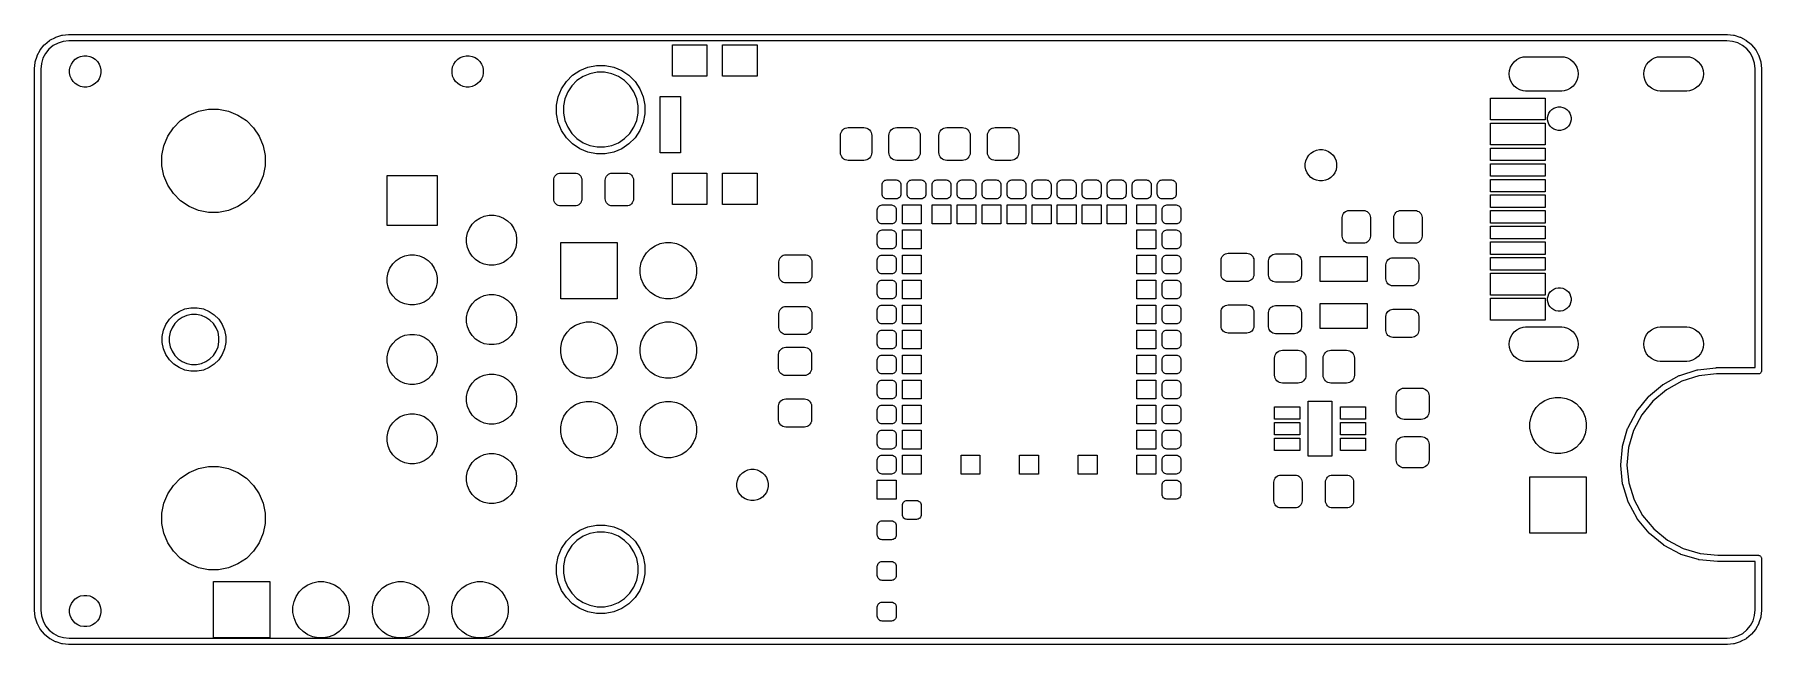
# Model space of a CAD drawing. Extents: x 4.74 to 6.91, y -5.64 to -4.87.
import ezdxf

# ---------------------------------------------------------------- set-up
doc = ezdxf.new("R2010")
doc.units = 0
doc.header["$MEASUREMENT"] = 0
doc.layers.add('BLACK', color=7, linetype='CONTINUOUS')

msp = doc.modelspace()

# ---------------------------------------------------------------- linework, layer by layer
at = {"layer": 'BLACK', "linetype": 'CONTINUOUS'}
for p, q in [((4.74683, -4.89384), (4.75169, -4.88788)), ((4.75169, -4.88788), (4.75173, -4.88784)), ((4.75169, -4.88788), (4.75169, -4.88788)), ((4.75169, -4.88788), (4.75169, -4.88788)), ((4.75173, -4.88784), (4.75198, -4.88759)), ((4.75198, -4.88759), (4.75223, -4.88734)), ((4.75223, -4.88734), (4.75815, -4.88244)), ((4.76287, -4.88875), (4.75755, -4.89316)), ((4.75815, -4.88244), (4.75819, -4.8824)), ((4.75819, -4.8824), (4.75849, -4.88221)), ((4.75849, -4.88221), (4.75879, -4.88201)), ((4.75879, -4.88201), (4.76555, -4.87835)), ((4.76895, -4.88546), (4.76287, -4.88875)), ((4.76555, -4.87835), (4.7656, -4.87833)), ((4.7656, -4.87833), (4.76593, -4.87819)), ((4.76593, -4.87819), (4.76626, -4.87806)), ((4.76626, -4.87806), (4.7736, -4.87578)), ((4.77556, -4.88342), (4.76895, -4.88546)), ((4.7736, -4.87578), (4.77365, -4.87577)), ((4.77365, -4.87577), (4.774, -4.8757)), ((4.774, -4.8757), (4.77435, -4.87563)), ((4.77435, -4.87563), (4.78199, -4.87483)), ((4.78262, -4.88268), (4.77556, -4.88342)), ((4.78199, -4.87483), (4.78205, -4.87482)), ((4.78205, -4.87482), (4.78222, -4.87482)), ((4.78222, -4.87482), (4.78239, -4.8748)), ((4.78239, -4.8748), (4.78248, -4.8748)), ((4.78248, -4.8748), (4.78248, -4.8748)), ((4.78248, -4.8748), (6.86948, -4.8748)), ((4.78268, -4.88268), (4.78262, -4.88268)), ((6.8691, -4.88268), (4.78268, -4.88268)), ((5.54232, -4.92717), (5.54232, -4.8878)), ((5.54232, -4.8878), (5.58563, -4.8878)), ((5.58563, -4.8878), (5.58563, -4.92717)), ((5.60531, -4.92717), (5.60531, -4.8878)), ((5.60531, -4.8878), (5.64862, -4.8878)), ((5.64862, -4.8878), (5.64862, -4.92717)), ((6.87617, -4.88337), (6.8691, -4.88268)), ((6.86948, -4.8748), (6.86967, -4.87482)), ((6.86967, -4.87482), (6.86968, -4.87482)), ((6.86968, -4.87482), (6.87732, -4.87557)), ((6.88279, -4.88537), (6.87617, -4.88337)), ((6.87732, -4.87557), (6.87732, -4.87557)), ((6.87732, -4.87557), (6.87738, -4.87558)), ((6.87738, -4.87558), (6.87773, -4.87565)), ((6.87773, -4.87565), (6.87808, -4.87572)), ((6.87808, -4.87572), (6.88543, -4.87794)), ((6.88889, -4.88861), (6.88279, -4.88537)), ((6.88543, -4.87794), (6.88543, -4.87794)), ((6.88543, -4.87794), (6.88548, -4.87796)), ((6.88548, -4.87796), (6.88581, -4.8781)), ((6.88581, -4.8781), (6.88614, -4.87823)), ((6.88614, -4.87823), (6.89293, -4.88184)), ((6.89425, -4.89298), (6.88889, -4.88861)), ((6.89293, -4.88184), (6.89293, -4.88184)), ((6.89293, -4.88184), (6.89293, -4.88184)), ((6.89293, -4.88184), (6.89298, -4.88187)), ((6.89298, -4.88187), (6.89327, -4.88207)), ((6.89327, -4.88207), (6.89357, -4.88227)), ((6.89357, -4.88227), (6.89952, -4.88712)), ((6.89952, -4.88712), (6.89952, -4.88712)), ((6.89952, -4.88712), (6.89952, -4.88712)), ((6.89952, -4.88712), (6.89956, -4.88716)), ((6.89956, -4.88716), (6.89981, -4.88741)), ((6.89981, -4.88741), (6.90007, -4.88766)), ((6.90007, -4.88766), (6.90496, -4.89359)), ((4.73939, -4.91773), (4.74014, -4.91008)), ((4.74014, -4.91002), (4.74022, -4.90968)), ((4.74014, -4.91008), (4.74014, -4.91002)), ((4.74022, -4.90968), (4.74029, -4.90933)), ((4.74029, -4.90933), (4.74251, -4.90197)), ((4.74251, -4.90197), (4.74252, -4.90192)), ((4.74252, -4.90192), (4.74267, -4.90159)), ((4.74267, -4.90159), (4.7428, -4.90126)), ((4.7428, -4.90126), (4.74641, -4.89447)), ((4.74641, -4.89447), (4.74643, -4.89443)), ((4.74641, -4.89447), (4.74641, -4.89447)), ((4.74641, -4.89447), (4.74641, -4.89447)), ((4.74643, -4.89443), (4.74664, -4.89413)), ((4.74664, -4.89413), (4.74683, -4.89384)), ((4.74794, -4.91123), (4.74724, -4.9183)), ((4.74994, -4.90462), (4.74794, -4.91123)), ((4.75318, -4.89851), (4.74994, -4.90462)), ((4.75755, -4.89316), (4.75318, -4.89851)), ((4.7857, -4.91194), (4.78786, -4.90871)), ((4.78786, -4.90871), (4.7906, -4.90597)), ((4.7906, -4.90597), (4.79383, -4.90382)), ((4.79383, -4.90382), (4.79741, -4.90233)), ((4.79741, -4.90233), (4.80121, -4.90157)), ((4.80121, -4.90157), (4.80509, -4.90157)), ((4.80509, -4.90157), (4.80889, -4.90233)), ((4.80889, -4.90233), (4.81247, -4.90382)), ((4.81247, -4.90382), (4.8157, -4.90597)), ((4.8157, -4.90597), (4.81844, -4.90871)), ((4.81844, -4.90871), (4.82059, -4.91194)), ((5.267, -4.91194), (5.26916, -4.90871)), ((5.26916, -4.90871), (5.2719, -4.90597)), ((5.2719, -4.90597), (5.27512, -4.90382)), ((5.27512, -4.90382), (5.27871, -4.90233)), ((5.27871, -4.90233), (5.28251, -4.90157)), ((5.28251, -4.90157), (5.28639, -4.90157)), ((5.28639, -4.90157), (5.29019, -4.90233)), ((5.29019, -4.90233), (5.29377, -4.90382)), ((5.29377, -4.90382), (5.297, -4.90597)), ((5.297, -4.90597), (5.29974, -4.90871)), ((5.29974, -4.90871), (5.30189, -4.91194)), ((6.59884, -4.91232), (6.60154, -4.90902)), ((6.60154, -4.90902), (6.60484, -4.90632)), ((6.60484, -4.90632), (6.6086, -4.90431)), ((6.6086, -4.90431), (6.61268, -4.90307)), ((6.61268, -4.90307), (6.61587, -4.90276)), ((6.61587, -4.90276), (6.6613, -4.90276)), ((6.6613, -4.90276), (6.66448, -4.90307)), ((6.66448, -4.90307), (6.66856, -4.90431)), ((6.66856, -4.90431), (6.67232, -4.90632)), ((6.67232, -4.90632), (6.67562, -4.90902)), ((6.67562, -4.90902), (6.67833, -4.91232)), ((6.76813, -4.91232), (6.77084, -4.90902)), ((6.77084, -4.90902), (6.77413, -4.90632)), ((6.77413, -4.90632), (6.77789, -4.90431)), ((6.77789, -4.90431), (6.78198, -4.90307)), ((6.78198, -4.90307), (6.78516, -4.90276)), ((6.78516, -4.90276), (6.81878, -4.90276)), ((6.81878, -4.90276), (6.82196, -4.90307)), ((6.82196, -4.90307), (6.82604, -4.90431)), ((6.82604, -4.90431), (6.8298, -4.90632)), ((6.8298, -4.90632), (6.8331, -4.90902)), ((6.8331, -4.90902), (6.83581, -4.91232)), ((6.89865, -4.89831), (6.89425, -4.89298)), ((6.90194, -4.90439), (6.89865, -4.89831)), ((6.90398, -4.91099), (6.90194, -4.90439)), ((6.90472, -4.91805), (6.90398, -4.91099)), ((6.90496, -4.89359), (6.905, -4.89363)), ((6.905, -4.89363), (6.90519, -4.89393)), ((6.90519, -4.89393), (6.90539, -4.89422)), ((6.90539, -4.89422), (6.90905, -4.90098)), ((6.90905, -4.90098), (6.90907, -4.90103)), ((6.90907, -4.90103), (6.90921, -4.90136)), ((6.90921, -4.90136), (6.90935, -4.90169)), ((6.90935, -4.90169), (6.91162, -4.90903)), ((6.91162, -4.90903), (6.91163, -4.90908)), ((6.91163, -4.90908), (6.9117, -4.90943)), ((6.9117, -4.90943), (6.91177, -4.90978)), ((6.91177, -4.90978), (6.91258, -4.91742)), ((4.73937, -4.91792), (4.73939, -4.91773)), ((4.73937, -5.59941), (4.73937, -4.91792)), ((4.73939, -4.91773), (4.73939, -4.91773)), ((4.74724, -4.9183), (4.74724, -5.59921)), ((4.78346, -4.91932), (4.78422, -4.91552)), ((4.78346, -4.9232), (4.78346, -4.91932)), ((4.78422, -4.927), (4.78346, -4.9232)), ((4.78422, -4.91552), (4.7857, -4.91194)), ((4.7857, -4.93058), (4.78422, -4.927)), ((4.78786, -4.93381), (4.7857, -4.93058)), ((4.82059, -4.93058), (4.81844, -4.93381)), ((4.82059, -4.91194), (4.82208, -4.91552)), ((4.82208, -4.927), (4.82059, -4.93058)), ((4.82208, -4.91552), (4.82283, -4.91932)), ((4.82283, -4.9232), (4.82208, -4.927)), ((4.82283, -4.91932), (4.82283, -4.9232)), ((5.26476, -4.91932), (5.26552, -4.91552)), ((5.26476, -4.9232), (5.26476, -4.91932)), ((5.26552, -4.927), (5.26476, -4.9232)), ((5.26552, -4.91552), (5.267, -4.91194)), ((5.267, -4.93058), (5.26552, -4.927)), ((5.26916, -4.93381), (5.267, -4.93058)), ((5.30189, -4.93058), (5.29974, -4.93381)), ((5.30189, -4.91194), (5.30338, -4.91552)), ((5.30338, -4.927), (5.30189, -4.93058)), ((5.30338, -4.91552), (5.30413, -4.91932)), ((5.30413, -4.9232), (5.30338, -4.927)), ((5.30413, -4.91932), (5.30413, -4.9232)), ((5.40875, -4.93383), (5.4165, -4.92608)), ((5.422, -4.93277), (5.41545, -4.93932)), ((5.4165, -4.92608), (5.42561, -4.91999)), ((5.4297, -4.92763), (5.422, -4.93277)), ((5.42561, -4.91999), (5.43574, -4.91579)), ((5.43825, -4.92408), (5.4297, -4.92763)), ((5.43574, -4.91579), (5.44649, -4.91366)), ((5.44734, -4.92227), (5.43825, -4.92408)), ((5.44649, -4.91366), (5.45745, -4.91366)), ((5.4566, -4.92227), (5.44734, -4.92227)), ((5.46568, -4.92408), (5.4566, -4.92227)), ((5.45745, -4.91366), (5.4682, -4.91579)), ((5.47424, -4.92763), (5.46568, -4.92408)), ((5.4682, -4.91579), (5.47832, -4.91999)), ((5.48194, -4.93277), (5.47424, -4.92763)), ((5.47832, -4.91999), (5.48743, -4.92608)), ((5.48849, -4.93932), (5.48194, -4.93277)), ((5.48743, -4.92608), (5.49518, -4.93383)), ((5.58563, -4.92717), (5.54232, -4.92717)), ((5.64862, -4.92717), (5.60531, -4.92717)), ((6.59517, -4.92441), (6.59559, -4.92016)), ((6.59559, -4.92865), (6.59517, -4.92441)), ((6.59559, -4.92016), (6.59683, -4.91608)), ((6.59683, -4.93274), (6.59559, -4.92865)), ((6.59683, -4.91608), (6.59884, -4.91232)), ((6.59884, -4.9365), (6.59683, -4.93274)), ((6.67833, -4.91232), (6.68034, -4.91608)), ((6.68034, -4.93274), (6.67833, -4.9365)), ((6.68034, -4.91608), (6.68158, -4.92016)), ((6.68158, -4.92865), (6.68034, -4.93274)), ((6.68158, -4.92016), (6.68199, -4.92441)), ((6.68199, -4.92441), (6.68158, -4.92865)), ((6.76446, -4.92441), (6.76488, -4.92016)), ((6.76488, -4.92865), (6.76446, -4.92441)), ((6.76488, -4.92016), (6.76612, -4.91608)), ((6.76612, -4.93274), (6.76488, -4.92865)), ((6.76612, -4.91608), (6.76813, -4.91232)), ((6.76813, -4.9365), (6.76612, -4.93274)), ((6.83581, -4.91232), (6.83782, -4.91608)), ((6.83782, -4.93274), (6.83581, -4.9365)), ((6.83782, -4.91608), (6.83906, -4.92016)), ((6.83906, -4.92865), (6.83782, -4.93274)), ((6.83906, -4.92016), (6.83947, -4.92441)), ((6.83947, -4.92441), (6.83906, -4.92865)), ((6.90472, -4.91811), (6.90472, -4.91805)), ((6.90472, -5.29409), (6.90472, -4.91811)), ((6.91258, -4.91742), (6.91258, -4.91748)), ((6.91258, -4.91748), (6.91258, -4.91765)), ((6.91258, -4.91765), (6.9126, -4.91782)), ((6.9126, -4.91782), (6.9126, -4.91791)), ((6.9126, -4.91791), (6.9126, -4.91792)), ((6.9126, -4.91792), (6.9126, -5.29784)), ((4.7906, -4.93655), (4.78786, -4.93381)), ((4.79383, -4.9387), (4.7906, -4.93655)), ((4.79741, -4.94019), (4.79383, -4.9387)), ((4.80121, -4.94094), (4.79741, -4.94019)), ((4.80509, -4.94094), (4.80121, -4.94094)), ((4.80889, -4.94019), (4.80509, -4.94094)), ((4.81247, -4.9387), (4.80889, -4.94019)), ((4.8157, -4.93655), (4.81247, -4.9387)), ((4.81844, -4.93381), (4.8157, -4.93655)), ((5.2719, -4.93655), (5.26916, -4.93381)), ((5.27512, -4.9387), (5.2719, -4.93655)), ((5.27871, -4.94019), (5.27512, -4.9387)), ((5.28251, -4.94094), (5.27871, -4.94019)), ((5.28639, -4.94094), (5.28251, -4.94094)), ((5.29019, -4.94019), (5.28639, -4.94094)), ((5.29377, -4.9387), (5.29019, -4.94019)), ((5.297, -4.93655), (5.29377, -4.9387)), ((5.29974, -4.93381), (5.297, -4.93655)), ((5.39633, -4.96381), (5.39847, -4.95306)), ((5.39847, -4.95306), (5.40266, -4.94294)), ((5.40266, -4.94294), (5.40875, -4.93383)), ((5.4103, -4.94702), (5.40676, -4.95558)), ((5.41545, -4.93932), (5.4103, -4.94702)), ((5.49363, -4.94702), (5.48849, -4.93932)), ((5.49718, -4.95558), (5.49363, -4.94702)), ((5.49518, -4.93383), (5.50127, -4.94294)), ((5.50127, -4.94294), (5.50547, -4.95306)), ((5.50547, -4.95306), (5.5076, -4.96381)), ((5.52657, -5.02362), (5.52657, -4.95276)), ((5.52657, -4.95276), (5.55217, -4.95276)), ((5.55217, -4.95276), (5.55217, -5.02362)), ((6.57165, -4.98228), (6.57165, -4.95472)), ((6.57165, -4.95472), (6.64055, -4.95472)), ((6.60154, -4.93979), (6.59884, -4.9365)), ((6.60484, -4.9425), (6.60154, -4.93979)), ((6.6086, -4.94451), (6.60484, -4.9425)), ((6.61268, -4.94575), (6.6086, -4.94451)), ((6.61587, -4.94606), (6.61268, -4.94575)), ((6.6613, -4.94606), (6.61587, -4.94606)), ((6.64055, -4.95472), (6.64055, -4.98228)), ((6.66448, -4.94575), (6.6613, -4.94606)), ((6.66856, -4.94451), (6.66448, -4.94575)), ((6.67232, -4.9425), (6.66856, -4.94451)), ((6.67562, -4.93979), (6.67232, -4.9425)), ((6.67833, -4.9365), (6.67562, -4.93979)), ((6.77084, -4.93979), (6.76813, -4.9365)), ((6.77413, -4.9425), (6.77084, -4.93979)), ((6.77789, -4.94451), (6.77413, -4.9425)), ((6.78198, -4.94575), (6.77789, -4.94451)), ((6.78516, -4.94606), (6.78198, -4.94575)), ((6.81878, -4.94606), (6.78516, -4.94606)), ((6.82196, -4.94575), (6.81878, -4.94606)), ((6.82604, -4.94451), (6.82196, -4.94575)), ((6.8298, -4.9425), (6.82604, -4.94451)), ((6.8331, -4.93979), (6.8298, -4.9425)), ((6.83581, -4.9365), (6.8331, -4.93979)), ((4.92316, -4.9832), (4.9338, -4.97609)), ((4.9338, -4.97609), (4.94562, -4.9712)), ((4.94562, -4.9712), (4.95817, -4.9687)), ((4.95817, -4.9687), (4.97096, -4.9687)), ((4.97096, -4.9687), (4.98352, -4.9712)), ((4.98352, -4.9712), (4.99534, -4.97609)), ((4.99534, -4.97609), (5.00598, -4.9832)), ((5.39633, -4.97477), (5.39633, -4.96381)), ((5.39847, -4.98552), (5.39633, -4.97477)), ((5.40676, -4.95558), (5.40495, -4.96466)), ((5.40495, -4.96466), (5.40495, -4.97392)), ((5.40495, -4.97392), (5.40676, -4.98301)), ((5.49899, -4.96466), (5.49718, -4.95558)), ((5.49718, -4.98301), (5.49899, -4.97392)), ((5.49899, -4.97392), (5.49899, -4.96466)), ((5.5076, -4.97477), (5.50547, -4.98552)), ((5.5076, -4.96381), (5.5076, -4.97477)), ((6.6435, -4.97925), (6.64407, -4.9764)), ((6.64407, -4.9764), (6.64518, -4.97372)), ((6.64518, -4.97372), (6.6468, -4.9713)), ((6.6468, -4.9713), (6.64886, -4.96924)), ((6.64886, -4.96924), (6.65127, -4.96763)), ((6.65127, -4.96763), (6.65396, -4.96651)), ((6.65396, -4.96651), (6.65681, -4.96594)), ((6.65681, -4.96594), (6.65972, -4.96594)), ((6.65972, -4.96594), (6.66257, -4.96651)), ((6.66257, -4.96651), (6.66526, -4.96763)), ((6.66526, -4.96763), (6.66768, -4.96924)), ((6.66768, -4.96924), (6.66974, -4.9713)), ((6.66974, -4.9713), (6.67135, -4.97372)), ((6.67135, -4.97372), (6.67246, -4.9764)), ((6.67246, -4.9764), (6.67303, -4.97925)), ((4.907, -5.00289), (4.91411, -4.99225)), ((4.91411, -4.99225), (4.92316, -4.9832)), ((5.00598, -4.9832), (5.01503, -4.99225)), ((5.01503, -4.99225), (5.02213, -5.00289)), ((5.40266, -4.99565), (5.39847, -4.98552)), ((5.40875, -5.00476), (5.40266, -4.99565)), ((5.40676, -4.98301), (5.4103, -4.99156)), ((5.4103, -4.99156), (5.41545, -4.99926)), ((5.48849, -4.99926), (5.49363, -4.99156)), ((5.49363, -4.99156), (5.49718, -4.98301)), ((5.50127, -4.99565), (5.49518, -5.00476)), ((5.50547, -4.98552), (5.50127, -4.99565)), ((5.75373, -4.99985), (5.75429, -4.99801)), ((5.75429, -4.99801), (5.7552, -4.9963)), ((5.7552, -4.9963), (5.75643, -4.99481)), ((5.75643, -4.99481), (5.75792, -4.99359)), ((5.75792, -4.99359), (5.75962, -4.99268)), ((5.75962, -4.99268), (5.76147, -4.99212)), ((5.76147, -4.99212), (5.76339, -4.99193)), ((5.76339, -4.99193), (5.78307, -4.99193)), ((5.78307, -4.99193), (5.78499, -4.99212)), ((5.78499, -4.99212), (5.78684, -4.99268)), ((5.78684, -4.99268), (5.78854, -4.99359)), ((5.78854, -4.99359), (5.79003, -4.99481)), ((5.79003, -4.99481), (5.79125, -4.9963)), ((5.79125, -4.9963), (5.79216, -4.99801)), ((5.79216, -4.99801), (5.79272, -4.99985)), ((5.81476, -4.99985), (5.81532, -4.99801)), ((5.81532, -4.99801), (5.81623, -4.9963)), ((5.81623, -4.9963), (5.81745, -4.99481)), ((5.81745, -4.99481), (5.81894, -4.99359)), ((5.81894, -4.99359), (5.82064, -4.99268)), ((5.82064, -4.99268), (5.82249, -4.99212)), ((5.82249, -4.99212), (5.82441, -4.99193)), ((5.82441, -4.99193), (5.84409, -4.99193)), ((5.84409, -4.99193), (5.84601, -4.99212)), ((5.84601, -4.99212), (5.84786, -4.99268)), ((5.84786, -4.99268), (5.84956, -4.99359)), ((5.84956, -4.99359), (5.85105, -4.99481)), ((5.85105, -4.99481), (5.85228, -4.9963)), ((5.85228, -4.9963), (5.85319, -4.99801)), ((5.85319, -4.99801), (5.85375, -4.99985)), ((5.87775, -4.99985), (5.87831, -4.99801)), ((5.87831, -4.99801), (5.87922, -4.9963)), ((5.87922, -4.9963), (5.88044, -4.99481)), ((5.88044, -4.99481), (5.88193, -4.99359)), ((5.88193, -4.99359), (5.88363, -4.99268)), ((5.88363, -4.99268), (5.88548, -4.99212)), ((5.88548, -4.99212), (5.8874, -4.99193)), ((5.8874, -4.99193), (5.90709, -4.99193)), ((5.90709, -4.99193), (5.90901, -4.99212)), ((5.90901, -4.99212), (5.91085, -4.99268)), ((5.91085, -4.99268), (5.91255, -4.99359)), ((5.91255, -4.99359), (5.91405, -4.99481)), ((5.91405, -4.99481), (5.91527, -4.9963)), ((5.91527, -4.9963), (5.91618, -4.99801)), ((5.91618, -4.99801), (5.91674, -4.99985)), ((5.93877, -4.99985), (5.93933, -4.99801)), ((5.93933, -4.99801), (5.94024, -4.9963)), ((5.94024, -4.9963), (5.94147, -4.99481)), ((5.94147, -4.99481), (5.94296, -4.99359)), ((5.94296, -4.99359), (5.94466, -4.99268)), ((5.94466, -4.99268), (5.94651, -4.99212)), ((5.94651, -4.99212), (5.94843, -4.99193)), ((5.94843, -4.99193), (5.96811, -4.99193)), ((5.96811, -4.99193), (5.97003, -4.99212)), ((5.97003, -4.99212), (5.97188, -4.99268)), ((5.97188, -4.99268), (5.97358, -4.99359)), ((5.97358, -4.99359), (5.97507, -4.99481)), ((5.97507, -4.99481), (5.97629, -4.9963)), ((5.97629, -4.9963), (5.9772, -4.99801)), ((5.9772, -4.99801), (5.97776, -4.99985)), ((6.64055, -4.98228), (6.57165, -4.98228)), ((6.57165, -5.01378), (6.57165, -4.98622)), ((6.57165, -4.98622), (6.64055, -4.98622)), ((6.64055, -4.98622), (6.64055, -5.01378)), ((6.6435, -4.98216), (6.6435, -4.97925)), ((6.64407, -4.98502), (6.6435, -4.98216)), ((6.64518, -4.9877), (6.64407, -4.98502)), ((6.6468, -4.99012), (6.64518, -4.9877)), ((6.64886, -4.99218), (6.6468, -4.99012)), ((6.65127, -4.99379), (6.64886, -4.99218)), ((6.65396, -4.99491), (6.65127, -4.99379)), ((6.65681, -4.99547), (6.65396, -4.99491)), ((6.65972, -4.99547), (6.65681, -4.99547)), ((6.66257, -4.99491), (6.65972, -4.99547)), ((6.66526, -4.99379), (6.66257, -4.99491)), ((6.66768, -4.99218), (6.66526, -4.99379)), ((6.66974, -4.99012), (6.66768, -4.99218)), ((6.67135, -4.9877), (6.66974, -4.99012)), ((6.67246, -4.98502), (6.67135, -4.9877)), ((6.67303, -4.98216), (6.67246, -4.98502)), ((6.67303, -4.97925), (6.67303, -4.98216)), ((4.89961, -5.02726), (4.9021, -5.01471)), ((4.9021, -5.01471), (4.907, -5.00289)), ((5.02213, -5.00289), (5.02703, -5.01471)), ((5.02703, -5.01471), (5.02953, -5.02726)), ((5.4165, -5.01251), (5.40875, -5.00476)), ((5.41545, -4.99926), (5.422, -5.00581)), ((5.42561, -5.0186), (5.4165, -5.01251)), ((5.422, -5.00581), (5.4297, -5.01096)), ((5.43574, -5.02279), (5.42561, -5.0186)), ((5.4297, -5.01096), (5.43825, -5.0145)), ((5.43825, -5.0145), (5.44734, -5.01631)), ((5.44734, -5.01631), (5.4566, -5.01631)), ((5.4566, -5.01631), (5.46568, -5.0145)), ((5.46568, -5.0145), (5.47424, -5.01096)), ((5.47832, -5.0186), (5.4682, -5.02279)), ((5.47424, -5.01096), (5.48194, -5.00581)), ((5.48743, -5.01251), (5.47832, -5.0186)), ((5.48194, -5.00581), (5.48849, -4.99926)), ((5.49518, -5.00476), (5.48743, -5.01251)), ((5.75354, -5.00177), (5.75373, -4.99985)), ((5.75354, -5.02343), (5.75354, -5.00177)), ((5.79272, -4.99985), (5.79291, -5.00177)), ((5.79291, -5.00177), (5.79291, -5.02343)), ((5.81457, -5.00177), (5.81476, -4.99985)), ((5.81457, -5.02343), (5.81457, -5.00177)), ((5.85375, -4.99985), (5.85394, -5.00177)), ((5.85394, -5.00177), (5.85394, -5.02343)), ((5.87756, -5.00177), (5.87775, -4.99985)), ((5.87756, -5.02343), (5.87756, -5.00177)), ((5.91674, -4.99985), (5.91693, -5.00177)), ((5.91693, -5.00177), (5.91693, -5.02343)), ((5.93858, -5.00177), (5.93877, -4.99985)), ((5.93858, -5.02343), (5.93858, -5.00177)), ((5.97776, -4.99985), (5.97795, -5.00177)), ((5.97795, -5.00177), (5.97795, -5.02343)), ((6.35253, -5.02044), (6.35633, -5.01969)), ((6.35633, -5.01969), (6.36021, -5.01969)), ((6.36021, -5.01969), (6.36401, -5.02044)), ((6.64055, -5.01378), (6.57165, -5.01378)), ((6.57165, -5.03346), (6.57165, -5.01772)), ((6.57165, -5.01772), (6.64055, -5.01772)), ((6.64055, -5.01772), (6.64055, -5.03346)), ((4.89961, -5.04006), (4.89961, -5.02726)), ((4.9021, -5.05261), (4.89961, -5.04006)), ((5.02953, -5.04006), (5.02703, -5.05261)), ((5.02953, -5.02726), (5.02953, -5.04006)), ((5.44649, -5.02493), (5.43574, -5.02279)), ((5.45745, -5.02493), (5.44649, -5.02493)), ((5.4682, -5.02279), (5.45745, -5.02493)), ((5.55217, -5.02362), (5.52657, -5.02362)), ((5.75373, -5.02535), (5.75354, -5.02343)), ((5.75429, -5.02719), (5.75373, -5.02535)), ((5.7552, -5.02889), (5.75429, -5.02719)), ((5.75643, -5.03038), (5.7552, -5.02889)), ((5.75792, -5.03161), (5.75643, -5.03038)), ((5.75962, -5.03252), (5.75792, -5.03161)), ((5.76147, -5.03308), (5.75962, -5.03252)), ((5.76339, -5.03327), (5.76147, -5.03308)), ((5.78307, -5.03327), (5.76339, -5.03327)), ((5.78499, -5.03308), (5.78307, -5.03327)), ((5.78684, -5.03252), (5.78499, -5.03308)), ((5.78854, -5.03161), (5.78684, -5.03252)), ((5.79003, -5.03038), (5.78854, -5.03161)), ((5.79125, -5.02889), (5.79003, -5.03038)), ((5.79216, -5.02719), (5.79125, -5.02889)), ((5.79272, -5.02535), (5.79216, -5.02719)), ((5.79291, -5.02343), (5.79272, -5.02535)), ((5.81476, -5.02535), (5.81457, -5.02343)), ((5.81532, -5.02719), (5.81476, -5.02535)), ((5.81623, -5.02889), (5.81532, -5.02719)), ((5.81745, -5.03038), (5.81623, -5.02889)), ((5.81894, -5.03161), (5.81745, -5.03038)), ((5.82064, -5.03252), (5.81894, -5.03161)), ((5.82249, -5.03308), (5.82064, -5.03252)), ((5.82441, -5.03327), (5.82249, -5.03308)), ((5.84409, -5.03327), (5.82441, -5.03327)), ((5.84601, -5.03308), (5.84409, -5.03327)), ((5.84786, -5.03252), (5.84601, -5.03308)), ((5.84956, -5.03161), (5.84786, -5.03252)), ((5.85105, -5.03038), (5.84956, -5.03161)), ((5.85228, -5.02889), (5.85105, -5.03038)), ((5.85319, -5.02719), (5.85228, -5.02889)), ((5.85375, -5.02535), (5.85319, -5.02719)), ((5.85394, -5.02343), (5.85375, -5.02535)), ((5.87775, -5.02535), (5.87756, -5.02343)), ((5.87831, -5.02719), (5.87775, -5.02535)), ((5.87922, -5.02889), (5.87831, -5.02719)), ((5.88044, -5.03038), (5.87922, -5.02889)), ((5.88193, -5.03161), (5.88044, -5.03038)), ((5.88363, -5.03252), (5.88193, -5.03161)), ((5.88548, -5.03308), (5.88363, -5.03252)), ((5.8874, -5.03327), (5.88548, -5.03308)), ((5.90709, -5.03327), (5.8874, -5.03327)), ((5.90901, -5.03308), (5.90709, -5.03327)), ((5.91085, -5.03252), (5.90901, -5.03308)), ((5.91255, -5.03161), (5.91085, -5.03252)), ((5.91405, -5.03038), (5.91255, -5.03161)), ((5.91527, -5.02889), (5.91405, -5.03038)), ((5.91618, -5.02719), (5.91527, -5.02889)), ((5.91674, -5.02535), (5.91618, -5.02719)), ((5.91693, -5.02343), (5.91674, -5.02535)), ((5.93877, -5.02535), (5.93858, -5.02343)), ((5.93933, -5.02719), (5.93877, -5.02535)), ((5.94024, -5.02889), (5.93933, -5.02719)), ((5.94147, -5.03038), (5.94024, -5.02889)), ((5.94296, -5.03161), (5.94147, -5.03038)), ((5.94466, -5.03252), (5.94296, -5.03161)), ((5.94651, -5.03308), (5.94466, -5.03252)), ((5.94843, -5.03327), (5.94651, -5.03308)), ((5.96811, -5.03327), (5.94843, -5.03327)), ((5.97003, -5.03308), (5.96811, -5.03327)), ((5.97188, -5.03252), (5.97003, -5.03308)), ((5.97358, -5.03161), (5.97188, -5.03252)), ((5.97507, -5.03038), (5.97358, -5.03161)), ((5.97629, -5.02889), (5.97507, -5.03038)), ((5.9772, -5.02719), (5.97629, -5.02889)), ((5.97776, -5.02535), (5.9772, -5.02719)), ((5.97795, -5.02343), (5.97776, -5.02535)), ((6.33858, -5.03743), (6.33934, -5.03363)), ((6.33858, -5.04131), (6.33858, -5.03743)), ((6.33934, -5.04511), (6.33858, -5.04131)), ((6.33934, -5.03363), (6.34082, -5.03005)), ((6.34082, -5.03005), (6.34298, -5.02682)), ((6.34298, -5.02682), (6.34572, -5.02408)), ((6.34572, -5.02408), (6.34894, -5.02193)), ((6.34894, -5.02193), (6.35253, -5.02044)), ((6.36401, -5.02044), (6.36759, -5.02193)), ((6.36759, -5.02193), (6.37082, -5.02408)), ((6.37082, -5.02408), (6.37356, -5.02682)), ((6.37356, -5.02682), (6.37571, -5.03005)), ((6.37571, -5.03005), (6.3772, -5.03363)), ((6.3772, -5.03363), (6.37795, -5.03743)), ((6.37795, -5.04131), (6.3772, -5.04511)), ((6.37795, -5.03743), (6.37795, -5.04131)), ((6.64055, -5.03346), (6.57165, -5.03346)), ((6.57165, -5.05315), (6.57165, -5.0374)), ((6.57165, -5.0374), (6.64055, -5.0374)), ((6.64055, -5.0374), (6.64055, -5.05315)), ((4.907, -5.06443), (4.9021, -5.05261)), ((5.02703, -5.05261), (5.02213, -5.06443)), ((5.18307, -5.11516), (5.18307, -5.05217)), ((5.18307, -5.05217), (5.24606, -5.05217)), ((5.24606, -5.05217), (5.24606, -5.11516)), ((5.39272, -5.05807), (5.39289, -5.05634)), ((5.39272, -5.08169), (5.39272, -5.05807)), ((5.39289, -5.05634), (5.39339, -5.05468)), ((5.39339, -5.05468), (5.39421, -5.05315)), ((5.39421, -5.05315), (5.39531, -5.05181)), ((5.39531, -5.05181), (5.39665, -5.05071)), ((5.39665, -5.05071), (5.39818, -5.04989)), ((5.39818, -5.04989), (5.39985, -5.04938)), ((5.39985, -5.04938), (5.40157, -5.04921)), ((5.40157, -5.04921), (5.41929, -5.04921)), ((5.41929, -5.04921), (5.42102, -5.04938)), ((5.42102, -5.04938), (5.42268, -5.04989)), ((5.42268, -5.04989), (5.42421, -5.05071)), ((5.42421, -5.05071), (5.42556, -5.05181)), ((5.42556, -5.05181), (5.42666, -5.05315)), ((5.42666, -5.05315), (5.42748, -5.05468)), ((5.42748, -5.05468), (5.42798, -5.05634)), ((5.42798, -5.05634), (5.42815, -5.05807)), ((5.42815, -5.05807), (5.42815, -5.08169)), ((5.45768, -5.05807), (5.45785, -5.05634)), ((5.45768, -5.08169), (5.45768, -5.05807)), ((5.45785, -5.05634), (5.45835, -5.05468)), ((5.45835, -5.05468), (5.45917, -5.05315)), ((5.45917, -5.05315), (5.46027, -5.05181)), ((5.46027, -5.05181), (5.46161, -5.05071)), ((5.46161, -5.05071), (5.46315, -5.04989)), ((5.46315, -5.04989), (5.46481, -5.04938)), ((5.46481, -5.04938), (5.46654, -5.04921)), ((5.46654, -5.04921), (5.48425, -5.04921)), ((5.48425, -5.04921), (5.48598, -5.04938)), ((5.48598, -5.04938), (5.48764, -5.04989)), ((5.48764, -5.04989), (5.48917, -5.05071)), ((5.48917, -5.05071), (5.49052, -5.05181)), ((5.49052, -5.05181), (5.49162, -5.05315)), ((5.49162, -5.05315), (5.49244, -5.05468)), ((5.49244, -5.05468), (5.49294, -5.05634)), ((5.49294, -5.05634), (5.49311, -5.05807)), ((5.49311, -5.05807), (5.49311, -5.08169)), ((5.54232, -5.08858), (5.54232, -5.04921)), ((5.54232, -5.04921), (5.58563, -5.04921)), ((5.58563, -5.04921), (5.58563, -5.08858)), ((5.60531, -5.08858), (5.60531, -5.04921)), ((5.60531, -5.04921), (5.64862, -5.04921)), ((5.64862, -5.04921), (5.64862, -5.08858)), ((5.80587, -5.06376), (5.80599, -5.06261)), ((5.80599, -5.06261), (5.80632, -5.0615)), ((5.80632, -5.0615), (5.80687, -5.06047)), ((5.80687, -5.06047), (5.80761, -5.05958)), ((5.80761, -5.05958), (5.80851, -5.05884)), ((5.80851, -5.05884), (5.80953, -5.05829)), ((5.80953, -5.05829), (5.81064, -5.05796)), ((5.81064, -5.05796), (5.8118, -5.05784)), ((5.8118, -5.05784), (5.82364, -5.05784)), ((5.82364, -5.05784), (5.82479, -5.05796)), ((5.82479, -5.05796), (5.8259, -5.05829)), ((5.8259, -5.05829), (5.82693, -5.05884)), ((5.82693, -5.05884), (5.82782, -5.05958)), ((5.82782, -5.05958), (5.82856, -5.06047)), ((5.82856, -5.06047), (5.82911, -5.0615)), ((5.82911, -5.0615), (5.82945, -5.06261)), ((5.82945, -5.06261), (5.82956, -5.06376)), ((5.83737, -5.06376), (5.83748, -5.06261)), ((5.83748, -5.06261), (5.83782, -5.0615)), ((5.83782, -5.0615), (5.83837, -5.06047)), ((5.83837, -5.06047), (5.8391, -5.05958)), ((5.8391, -5.05958), (5.84, -5.05884)), ((5.84, -5.05884), (5.84103, -5.05829)), ((5.84103, -5.05829), (5.84214, -5.05796)), ((5.84214, -5.05796), (5.84329, -5.05784)), ((5.84329, -5.05784), (5.85513, -5.05784)), ((5.85513, -5.05784), (5.85629, -5.05796)), ((5.85629, -5.05796), (5.8574, -5.05829)), ((5.8574, -5.05829), (5.85842, -5.05884)), ((5.85842, -5.05884), (5.85932, -5.05958)), ((5.85932, -5.05958), (5.86006, -5.06047)), ((5.86006, -5.06047), (5.8606, -5.0615)), ((5.8606, -5.0615), (5.86094, -5.06261)), ((5.86094, -5.06261), (5.86106, -5.06376)), ((5.86887, -5.06376), (5.86898, -5.06261)), ((5.86898, -5.06261), (5.86932, -5.0615)), ((5.86932, -5.0615), (5.86986, -5.06047)), ((5.86986, -5.06047), (5.8706, -5.05958)), ((5.8706, -5.05958), (5.8715, -5.05884)), ((5.8715, -5.05884), (5.87252, -5.05829)), ((5.87252, -5.05829), (5.87363, -5.05796)), ((5.87363, -5.05796), (5.87479, -5.05784)), ((5.87479, -5.05784), (5.88663, -5.05784)), ((5.88663, -5.05784), (5.88779, -5.05796)), ((5.88779, -5.05796), (5.8889, -5.05829)), ((5.8889, -5.05829), (5.88992, -5.05884)), ((5.88992, -5.05884), (5.89082, -5.05958)), ((5.89082, -5.05958), (5.89155, -5.06047)), ((5.89155, -5.06047), (5.8921, -5.0615)), ((5.8921, -5.0615), (5.89244, -5.06261)), ((5.89244, -5.06261), (5.89255, -5.06376)), ((5.90036, -5.06376), (5.90048, -5.06261)), ((5.90048, -5.06261), (5.90081, -5.0615)), ((5.90081, -5.0615), (5.90136, -5.06047)), ((5.90136, -5.06047), (5.9021, -5.05958)), ((5.9021, -5.05958), (5.90299, -5.05884)), ((5.90299, -5.05884), (5.90402, -5.05829)), ((5.90402, -5.05829), (5.90513, -5.05796)), ((5.90513, -5.05796), (5.90628, -5.05784)), ((5.90628, -5.05784), (5.91813, -5.05784)), ((5.91813, -5.05784), (5.91928, -5.05796)), ((5.91928, -5.05796), (5.92039, -5.05829)), ((5.92039, -5.05829), (5.92142, -5.05884)), ((5.92142, -5.05884), (5.92231, -5.05958)), ((5.92231, -5.05958), (5.92305, -5.06047)), ((5.92305, -5.06047), (5.9236, -5.0615)), ((5.9236, -5.0615), (5.92393, -5.06261)), ((5.92393, -5.06261), (5.92405, -5.06376)), ((5.93186, -5.06376), (5.93197, -5.06261)), ((5.93197, -5.06261), (5.93231, -5.0615)), ((5.93231, -5.0615), (5.93286, -5.06047)), ((5.93286, -5.06047), (5.93359, -5.05958)), ((5.93359, -5.05958), (5.93449, -5.05884)), ((5.93449, -5.05884), (5.93551, -5.05829)), ((5.93551, -5.05829), (5.93662, -5.05796)), ((5.93662, -5.05796), (5.93778, -5.05784)), ((5.93778, -5.05784), (5.94962, -5.05784)), ((5.94962, -5.05784), (5.95078, -5.05796)), ((5.95078, -5.05796), (5.95189, -5.05829)), ((5.95189, -5.05829), (5.95291, -5.05884)), ((5.95291, -5.05884), (5.95381, -5.05958)), ((5.95381, -5.05958), (5.95455, -5.06047)), ((5.95455, -5.06047), (5.95509, -5.0615)), ((5.95509, -5.0615), (5.95543, -5.06261)), ((5.95543, -5.06261), (5.95554, -5.06376)), ((5.96335, -5.06376), (5.96347, -5.06261)), ((5.96347, -5.06261), (5.96381, -5.0615)), ((5.96381, -5.0615), (5.96435, -5.06047)), ((5.96435, -5.06047), (5.96509, -5.05958)), ((5.96509, -5.05958), (5.96599, -5.05884)), ((5.96599, -5.05884), (5.96701, -5.05829)), ((5.96701, -5.05829), (5.96812, -5.05796)), ((5.96812, -5.05796), (5.96928, -5.05784)), ((5.96928, -5.05784), (5.98112, -5.05784)), ((5.98112, -5.05784), (5.98227, -5.05796)), ((5.98227, -5.05796), (5.98338, -5.05829)), ((5.98338, -5.05829), (5.98441, -5.05884)), ((5.98441, -5.05884), (5.98531, -5.05958)), ((5.98531, -5.05958), (5.98604, -5.06047)), ((5.98604, -5.06047), (5.98659, -5.0615)), ((5.98659, -5.0615), (5.98693, -5.06261)), ((5.98693, -5.06261), (5.98704, -5.06376)), ((5.99485, -5.06376), (5.99496, -5.06261)), ((5.99496, -5.06261), (5.9953, -5.0615)), ((5.9953, -5.0615), (5.99585, -5.06047)), ((5.99585, -5.06047), (5.99658, -5.05958)), ((5.99658, -5.05958), (5.99748, -5.05884)), ((5.99748, -5.05884), (5.99851, -5.05829)), ((5.99851, -5.05829), (5.99962, -5.05796)), ((5.99962, -5.05796), (6.00077, -5.05784)), ((6.00077, -5.05784), (6.01261, -5.05784)), ((6.01261, -5.05784), (6.01377, -5.05796)), ((6.01377, -5.05796), (6.01488, -5.05829)), ((6.01488, -5.05829), (6.0159, -5.05884)), ((6.0159, -5.05884), (6.0168, -5.05958)), ((6.0168, -5.05958), (6.01754, -5.06047)), ((6.01754, -5.06047), (6.01808, -5.0615)), ((6.01808, -5.0615), (6.01842, -5.06261)), ((6.01842, -5.06261), (6.01854, -5.06376)), ((6.02635, -5.06376), (6.02646, -5.06261)), ((6.02646, -5.06261), (6.0268, -5.0615)), ((6.0268, -5.0615), (6.02734, -5.06047)), ((6.02734, -5.06047), (6.02808, -5.05958)), ((6.02808, -5.05958), (6.02898, -5.05884)), ((6.02898, -5.05884), (6.03, -5.05829)), ((6.03, -5.05829), (6.03111, -5.05796)), ((6.03111, -5.05796), (6.03227, -5.05784)), ((6.03227, -5.05784), (6.04411, -5.05784)), ((6.04411, -5.05784), (6.04527, -5.05796)), ((6.04527, -5.05796), (6.04638, -5.05829)), ((6.04638, -5.05829), (6.0474, -5.05884)), ((6.0474, -5.05884), (6.0483, -5.05958)), ((6.0483, -5.05958), (6.04903, -5.06047)), ((6.04903, -5.06047), (6.04958, -5.0615)), ((6.04958, -5.0615), (6.04992, -5.06261)), ((6.04992, -5.06261), (6.05003, -5.06376)), ((6.05784, -5.06376), (6.05796, -5.06261)), ((6.05796, -5.06261), (6.05829, -5.0615)), ((6.05829, -5.0615), (6.05884, -5.06047)), ((6.05884, -5.06047), (6.05958, -5.05958)), ((6.05958, -5.05958), (6.06047, -5.05884)), ((6.06047, -5.05884), (6.0615, -5.05829)), ((6.0615, -5.05829), (6.06261, -5.05796)), ((6.06261, -5.05796), (6.06376, -5.05784)), ((6.06376, -5.05784), (6.07561, -5.05784)), ((6.07561, -5.05784), (6.07676, -5.05796)), ((6.07676, -5.05796), (6.07787, -5.05829)), ((6.07787, -5.05829), (6.0789, -5.05884)), ((6.0789, -5.05884), (6.07979, -5.05958)), ((6.07979, -5.05958), (6.08053, -5.06047)), ((6.08053, -5.06047), (6.08108, -5.0615)), ((6.08108, -5.0615), (6.08141, -5.06261)), ((6.08141, -5.06261), (6.08153, -5.06376)), ((6.08934, -5.06376), (6.08945, -5.06261)), ((6.08945, -5.06261), (6.08979, -5.0615)), ((6.08979, -5.0615), (6.09034, -5.06047)), ((6.09034, -5.06047), (6.09107, -5.05958)), ((6.09107, -5.05958), (6.09197, -5.05884)), ((6.09197, -5.05884), (6.09299, -5.05829)), ((6.09299, -5.05829), (6.0941, -5.05796)), ((6.0941, -5.05796), (6.09526, -5.05784)), ((6.09526, -5.05784), (6.1071, -5.05784)), ((6.1071, -5.05784), (6.10826, -5.05796)), ((6.10826, -5.05796), (6.10937, -5.05829)), ((6.10937, -5.05829), (6.11039, -5.05884)), ((6.11039, -5.05884), (6.11129, -5.05958)), ((6.11129, -5.05958), (6.11203, -5.06047)), ((6.11203, -5.06047), (6.11257, -5.0615)), ((6.11257, -5.0615), (6.11291, -5.06261)), ((6.11291, -5.06261), (6.11302, -5.06376)), ((6.12083, -5.06376), (6.12095, -5.06261)), ((6.12095, -5.06261), (6.12129, -5.0615)), ((6.12129, -5.0615), (6.12183, -5.06047)), ((6.12183, -5.06047), (6.12257, -5.05958)), ((6.12257, -5.05958), (6.12347, -5.05884)), ((6.12347, -5.05884), (6.12449, -5.05829)), ((6.12449, -5.05829), (6.1256, -5.05796)), ((6.1256, -5.05796), (6.12676, -5.05784)), ((6.12676, -5.05784), (6.1386, -5.05784)), ((6.1386, -5.05784), (6.13975, -5.05796)), ((6.13975, -5.05796), (6.14086, -5.05829)), ((6.14086, -5.05829), (6.14189, -5.05884)), ((6.14189, -5.05884), (6.14279, -5.05958)), ((6.14279, -5.05958), (6.14352, -5.06047)), ((6.14352, -5.06047), (6.14407, -5.0615)), ((6.14407, -5.0615), (6.14441, -5.06261)), ((6.14441, -5.06261), (6.14452, -5.06376)), ((6.15233, -5.06376), (6.15244, -5.06261)), ((6.15244, -5.06261), (6.15278, -5.0615)), ((6.15278, -5.0615), (6.15333, -5.06047)), ((6.15333, -5.06047), (6.15407, -5.05958)), ((6.15407, -5.05958), (6.15496, -5.05884)), ((6.15496, -5.05884), (6.15599, -5.05829)), ((6.15599, -5.05829), (6.1571, -5.05796)), ((6.1571, -5.05796), (6.15825, -5.05784)), ((6.15825, -5.05784), (6.17009, -5.05784)), ((6.17009, -5.05784), (6.17125, -5.05796)), ((6.17125, -5.05796), (6.17236, -5.05829)), ((6.17236, -5.05829), (6.17338, -5.05884)), ((6.17338, -5.05884), (6.17428, -5.05958)), ((6.17428, -5.05958), (6.17502, -5.06047)), ((6.17502, -5.06047), (6.17556, -5.0615)), ((6.17556, -5.0615), (6.1759, -5.06261)), ((6.1759, -5.06261), (6.17602, -5.06376)), ((6.34082, -5.04869), (6.33934, -5.04511)), ((6.34298, -5.05192), (6.34082, -5.04869)), ((6.34572, -5.05466), (6.34298, -5.05192)), ((6.34894, -5.05681), (6.34572, -5.05466)), ((6.35253, -5.0583), (6.34894, -5.05681)), ((6.35633, -5.05906), (6.35253, -5.0583)), ((6.36021, -5.05906), (6.35633, -5.05906)), ((6.36401, -5.0583), (6.36021, -5.05906)), ((6.36759, -5.05681), (6.36401, -5.0583)), ((6.37082, -5.05466), (6.36759, -5.05681)), ((6.37356, -5.05192), (6.37082, -5.05466)), ((6.37571, -5.04869), (6.37356, -5.05192)), ((6.3772, -5.04511), (6.37571, -5.04869)), ((6.64055, -5.05315), (6.57165, -5.05315)), ((6.57165, -5.07283), (6.57165, -5.05709)), ((6.57165, -5.05709), (6.64055, -5.05709)), ((6.64055, -5.05709), (6.64055, -5.07283)), ((4.91411, -5.07507), (4.907, -5.06443)), ((4.92316, -5.08412), (4.91411, -5.07507)), ((4.9338, -5.09123), (4.92316, -5.08412)), ((5.00598, -5.08412), (4.99534, -5.09123)), ((5.01503, -5.07507), (5.00598, -5.08412)), ((5.02213, -5.06443), (5.01503, -5.07507)), ((5.39289, -5.08342), (5.39272, -5.08169)), ((5.39339, -5.08508), (5.39289, -5.08342)), ((5.39421, -5.08661), (5.39339, -5.08508)), ((5.42748, -5.08508), (5.42666, -5.08661)), ((5.42798, -5.08342), (5.42748, -5.08508)), ((5.42815, -5.08169), (5.42798, -5.08342)), ((5.45785, -5.08342), (5.45768, -5.08169)), ((5.45835, -5.08508), (5.45785, -5.08342)), ((5.45917, -5.08661), (5.45835, -5.08508)), ((5.49244, -5.08508), (5.49162, -5.08661)), ((5.49294, -5.08342), (5.49244, -5.08508)), ((5.49311, -5.08169), (5.49294, -5.08342)), ((5.80587, -5.07561), (5.80587, -5.06376)), ((5.80599, -5.07676), (5.80587, -5.07561)), ((5.80632, -5.07787), (5.80599, -5.07676)), ((5.80687, -5.0789), (5.80632, -5.07787)), ((5.80761, -5.07979), (5.80687, -5.0789)), ((5.80851, -5.08053), (5.80761, -5.07979)), ((5.80953, -5.08108), (5.80851, -5.08053)), ((5.81064, -5.08141), (5.80953, -5.08108)), ((5.8118, -5.08153), (5.81064, -5.08141)), ((5.82364, -5.08153), (5.8118, -5.08153)), ((5.82479, -5.08141), (5.82364, -5.08153)), ((5.8259, -5.08108), (5.82479, -5.08141)), ((5.82693, -5.08053), (5.8259, -5.08108)), ((5.82782, -5.07979), (5.82693, -5.08053)), ((5.82856, -5.0789), (5.82782, -5.07979)), ((5.82911, -5.07787), (5.82856, -5.0789)), ((5.82945, -5.07676), (5.82911, -5.07787)), ((5.82956, -5.07561), (5.82945, -5.07676)), ((5.82956, -5.06376), (5.82956, -5.07561)), ((5.83737, -5.07561), (5.83737, -5.06376)), ((5.83748, -5.07676), (5.83737, -5.07561)), ((5.83782, -5.07787), (5.83748, -5.07676)), ((5.83837, -5.0789), (5.83782, -5.07787)), ((5.8391, -5.07979), (5.83837, -5.0789)), ((5.84, -5.08053), (5.8391, -5.07979)), ((5.84103, -5.08108), (5.84, -5.08053)), ((5.84214, -5.08141), (5.84103, -5.08108)), ((5.84329, -5.08153), (5.84214, -5.08141)), ((5.85513, -5.08153), (5.84329, -5.08153)), ((5.85629, -5.08141), (5.85513, -5.08153)), ((5.8574, -5.08108), (5.85629, -5.08141)), ((5.85842, -5.08053), (5.8574, -5.08108)), ((5.85932, -5.07979), (5.85842, -5.08053)), ((5.86006, -5.0789), (5.85932, -5.07979)), ((5.8606, -5.07787), (5.86006, -5.0789)), ((5.86094, -5.07676), (5.8606, -5.07787)), ((5.86106, -5.07561), (5.86094, -5.07676)), ((5.86106, -5.06376), (5.86106, -5.07561)), ((5.86887, -5.07561), (5.86887, -5.06376)), ((5.86898, -5.07676), (5.86887, -5.07561)), ((5.86932, -5.07787), (5.86898, -5.07676)), ((5.86986, -5.0789), (5.86932, -5.07787)), ((5.8706, -5.07979), (5.86986, -5.0789)), ((5.8715, -5.08053), (5.8706, -5.07979)), ((5.87252, -5.08108), (5.8715, -5.08053)), ((5.87363, -5.08141), (5.87252, -5.08108)), ((5.87479, -5.08153), (5.87363, -5.08141)), ((5.88663, -5.08153), (5.87479, -5.08153)), ((5.88779, -5.08141), (5.88663, -5.08153)), ((5.8889, -5.08108), (5.88779, -5.08141)), ((5.88992, -5.08053), (5.8889, -5.08108)), ((5.89082, -5.07979), (5.88992, -5.08053)), ((5.89155, -5.0789), (5.89082, -5.07979)), ((5.8921, -5.07787), (5.89155, -5.0789)), ((5.89244, -5.07676), (5.8921, -5.07787)), ((5.89255, -5.07561), (5.89244, -5.07676)), ((5.89255, -5.06376), (5.89255, -5.07561)), ((5.90036, -5.07561), (5.90036, -5.06376)), ((5.90048, -5.07676), (5.90036, -5.07561)), ((5.90081, -5.07787), (5.90048, -5.07676)), ((5.90136, -5.0789), (5.90081, -5.07787)), ((5.9021, -5.07979), (5.90136, -5.0789)), ((5.90299, -5.08053), (5.9021, -5.07979)), ((5.90402, -5.08108), (5.90299, -5.08053)), ((5.90513, -5.08141), (5.90402, -5.08108)), ((5.90628, -5.08153), (5.90513, -5.08141)), ((5.91813, -5.08153), (5.90628, -5.08153)), ((5.91928, -5.08141), (5.91813, -5.08153)), ((5.92039, -5.08108), (5.91928, -5.08141)), ((5.92142, -5.08053), (5.92039, -5.08108)), ((5.92231, -5.07979), (5.92142, -5.08053)), ((5.92305, -5.0789), (5.92231, -5.07979)), ((5.9236, -5.07787), (5.92305, -5.0789)), ((5.92393, -5.07676), (5.9236, -5.07787)), ((5.92405, -5.07561), (5.92393, -5.07676)), ((5.92405, -5.06376), (5.92405, -5.07561)), ((5.93186, -5.07561), (5.93186, -5.06376)), ((5.93197, -5.07676), (5.93186, -5.07561)), ((5.93231, -5.07787), (5.93197, -5.07676)), ((5.93286, -5.0789), (5.93231, -5.07787)), ((5.93359, -5.07979), (5.93286, -5.0789)), ((5.93449, -5.08053), (5.93359, -5.07979)), ((5.93551, -5.08108), (5.93449, -5.08053)), ((5.93662, -5.08141), (5.93551, -5.08108)), ((5.93778, -5.08153), (5.93662, -5.08141)), ((5.94962, -5.08153), (5.93778, -5.08153)), ((5.95078, -5.08141), (5.94962, -5.08153)), ((5.95189, -5.08108), (5.95078, -5.08141)), ((5.95291, -5.08053), (5.95189, -5.08108)), ((5.95381, -5.07979), (5.95291, -5.08053)), ((5.95455, -5.0789), (5.95381, -5.07979)), ((5.95509, -5.07787), (5.95455, -5.0789)), ((5.95543, -5.07676), (5.95509, -5.07787)), ((5.95554, -5.07561), (5.95543, -5.07676)), ((5.95554, -5.06376), (5.95554, -5.07561)), ((5.96335, -5.07561), (5.96335, -5.06376)), ((5.96347, -5.07676), (5.96335, -5.07561)), ((5.96381, -5.07787), (5.96347, -5.07676)), ((5.96435, -5.0789), (5.96381, -5.07787)), ((5.96509, -5.07979), (5.96435, -5.0789)), ((5.96599, -5.08053), (5.96509, -5.07979)), ((5.96701, -5.08108), (5.96599, -5.08053)), ((5.96812, -5.08141), (5.96701, -5.08108)), ((5.96928, -5.08153), (5.96812, -5.08141)), ((5.98112, -5.08153), (5.96928, -5.08153)), ((5.98227, -5.08141), (5.98112, -5.08153)), ((5.98338, -5.08108), (5.98227, -5.08141)), ((5.98441, -5.08053), (5.98338, -5.08108)), ((5.98531, -5.07979), (5.98441, -5.08053)), ((5.98604, -5.0789), (5.98531, -5.07979)), ((5.98659, -5.07787), (5.98604, -5.0789)), ((5.98693, -5.07676), (5.98659, -5.07787)), ((5.98704, -5.07561), (5.98693, -5.07676)), ((5.98704, -5.06376), (5.98704, -5.07561)), ((5.99485, -5.07561), (5.99485, -5.06376)), ((5.99496, -5.07676), (5.99485, -5.07561)), ((5.9953, -5.07787), (5.99496, -5.07676)), ((5.99585, -5.0789), (5.9953, -5.07787)), ((5.99658, -5.07979), (5.99585, -5.0789)), ((5.99748, -5.08053), (5.99658, -5.07979)), ((5.99851, -5.08108), (5.99748, -5.08053)), ((5.99962, -5.08141), (5.99851, -5.08108)), ((6.00077, -5.08153), (5.99962, -5.08141)), ((6.01261, -5.08153), (6.00077, -5.08153)), ((6.01377, -5.08141), (6.01261, -5.08153)), ((6.01488, -5.08108), (6.01377, -5.08141)), ((6.0159, -5.08053), (6.01488, -5.08108)), ((6.0168, -5.07979), (6.0159, -5.08053)), ((6.01754, -5.0789), (6.0168, -5.07979)), ((6.01808, -5.07787), (6.01754, -5.0789)), ((6.01842, -5.07676), (6.01808, -5.07787)), ((6.01854, -5.07561), (6.01842, -5.07676)), ((6.01854, -5.06376), (6.01854, -5.07561)), ((6.02635, -5.07561), (6.02635, -5.06376)), ((6.02646, -5.07676), (6.02635, -5.07561)), ((6.0268, -5.07787), (6.02646, -5.07676)), ((6.02734, -5.0789), (6.0268, -5.07787)), ((6.02808, -5.07979), (6.02734, -5.0789)), ((6.02898, -5.08053), (6.02808, -5.07979)), ((6.03, -5.08108), (6.02898, -5.08053)), ((6.03111, -5.08141), (6.03, -5.08108)), ((6.03227, -5.08153), (6.03111, -5.08141)), ((6.04411, -5.08153), (6.03227, -5.08153)), ((6.04527, -5.08141), (6.04411, -5.08153)), ((6.04638, -5.08108), (6.04527, -5.08141)), ((6.0474, -5.08053), (6.04638, -5.08108)), ((6.0483, -5.07979), (6.0474, -5.08053)), ((6.04903, -5.0789), (6.0483, -5.07979)), ((6.04958, -5.07787), (6.04903, -5.0789)), ((6.04992, -5.07676), (6.04958, -5.07787)), ((6.05003, -5.07561), (6.04992, -5.07676)), ((6.05003, -5.06376), (6.05003, -5.07561)), ((6.05784, -5.07561), (6.05784, -5.06376)), ((6.05796, -5.07676), (6.05784, -5.07561)), ((6.05829, -5.07787), (6.05796, -5.07676)), ((6.05884, -5.0789), (6.05829, -5.07787)), ((6.05958, -5.07979), (6.05884, -5.0789)), ((6.06047, -5.08053), (6.05958, -5.07979)), ((6.0615, -5.08108), (6.06047, -5.08053)), ((6.06261, -5.08141), (6.0615, -5.08108)), ((6.06376, -5.08153), (6.06261, -5.08141)), ((6.07561, -5.08153), (6.06376, -5.08153)), ((6.07676, -5.08141), (6.07561, -5.08153)), ((6.07787, -5.08108), (6.07676, -5.08141)), ((6.0789, -5.08053), (6.07787, -5.08108)), ((6.07979, -5.07979), (6.0789, -5.08053)), ((6.08053, -5.0789), (6.07979, -5.07979)), ((6.08108, -5.07787), (6.08053, -5.0789)), ((6.08141, -5.07676), (6.08108, -5.07787)), ((6.08153, -5.07561), (6.08141, -5.07676)), ((6.08153, -5.06376), (6.08153, -5.07561)), ((6.08934, -5.07561), (6.08934, -5.06376)), ((6.08945, -5.07676), (6.08934, -5.07561)), ((6.08979, -5.07787), (6.08945, -5.07676)), ((6.09034, -5.0789), (6.08979, -5.07787)), ((6.09107, -5.07979), (6.09034, -5.0789)), ((6.09197, -5.08053), (6.09107, -5.07979)), ((6.09299, -5.08108), (6.09197, -5.08053)), ((6.0941, -5.08141), (6.09299, -5.08108)), ((6.09526, -5.08153), (6.0941, -5.08141)), ((6.1071, -5.08153), (6.09526, -5.08153)), ((6.10826, -5.08141), (6.1071, -5.08153)), ((6.10937, -5.08108), (6.10826, -5.08141)), ((6.11039, -5.08053), (6.10937, -5.08108)), ((6.11129, -5.07979), (6.11039, -5.08053)), ((6.11203, -5.0789), (6.11129, -5.07979)), ((6.11257, -5.07787), (6.11203, -5.0789)), ((6.11291, -5.07676), (6.11257, -5.07787)), ((6.11302, -5.07561), (6.11291, -5.07676)), ((6.11302, -5.06376), (6.11302, -5.07561)), ((6.12083, -5.07561), (6.12083, -5.06376)), ((6.12095, -5.07676), (6.12083, -5.07561)), ((6.12129, -5.07787), (6.12095, -5.07676)), ((6.12183, -5.0789), (6.12129, -5.07787)), ((6.12257, -5.07979), (6.12183, -5.0789)), ((6.12347, -5.08053), (6.12257, -5.07979)), ((6.12449, -5.08108), (6.12347, -5.08053)), ((6.1256, -5.08141), (6.12449, -5.08108)), ((6.12676, -5.08153), (6.1256, -5.08141)), ((6.1386, -5.08153), (6.12676, -5.08153)), ((6.13975, -5.08141), (6.1386, -5.08153)), ((6.14086, -5.08108), (6.13975, -5.08141)), ((6.14189, -5.08053), (6.14086, -5.08108)), ((6.14279, -5.07979), (6.14189, -5.08053)), ((6.14352, -5.0789), (6.14279, -5.07979)), ((6.14407, -5.07787), (6.14352, -5.0789)), ((6.14441, -5.07676), (6.14407, -5.07787)), ((6.14452, -5.07561), (6.14441, -5.07676)), ((6.14452, -5.06376), (6.14452, -5.07561)), ((6.15233, -5.07561), (6.15233, -5.06376)), ((6.15244, -5.07676), (6.15233, -5.07561)), ((6.15278, -5.07787), (6.15244, -5.07676)), ((6.15333, -5.0789), (6.15278, -5.07787)), ((6.15407, -5.07979), (6.15333, -5.0789)), ((6.15496, -5.08053), (6.15407, -5.07979)), ((6.15599, -5.08108), (6.15496, -5.08053)), ((6.1571, -5.08141), (6.15599, -5.08108)), ((6.15825, -5.08153), (6.1571, -5.08141)), ((6.17009, -5.08153), (6.15825, -5.08153)), ((6.17125, -5.08141), (6.17009, -5.08153)), ((6.17236, -5.08108), (6.17125, -5.08141)), ((6.17338, -5.08053), (6.17236, -5.08108)), ((6.17428, -5.07979), (6.17338, -5.08053)), ((6.17502, -5.0789), (6.17428, -5.07979)), ((6.17556, -5.07787), (6.17502, -5.0789)), ((6.1759, -5.07676), (6.17556, -5.07787)), ((6.17602, -5.07561), (6.1759, -5.07676)), ((6.17602, -5.06376), (6.17602, -5.07561)), ((6.64055, -5.07283), (6.57165, -5.07283)), ((6.57165, -5.09252), (6.57165, -5.07677)), ((6.57165, -5.07677), (6.64055, -5.07677)), ((6.64055, -5.07677), (6.64055, -5.09252)), ((4.94562, -5.09613), (4.9338, -5.09123)), ((4.95817, -5.09862), (4.94562, -5.09613)), ((4.97096, -5.09862), (4.95817, -5.09862)), ((4.98352, -5.09613), (4.97096, -5.09862)), ((4.99534, -5.09123), (4.98352, -5.09613)), ((5.29449, -5.1092), (5.29965, -5.10575)), ((5.29965, -5.10575), (5.30538, -5.10338)), ((5.30538, -5.10338), (5.31146, -5.10217)), ((5.31146, -5.10217), (5.31767, -5.10217)), ((5.31767, -5.10217), (5.32375, -5.10338)), ((5.32375, -5.10338), (5.32949, -5.10575)), ((5.32949, -5.10575), (5.33464, -5.1092)), ((5.39531, -5.08796), (5.39421, -5.08661)), ((5.39665, -5.08906), (5.39531, -5.08796)), ((5.39818, -5.08988), (5.39665, -5.08906)), ((5.39985, -5.09038), (5.39818, -5.08988)), ((5.40157, -5.09055), (5.39985, -5.09038)), ((5.41929, -5.09055), (5.40157, -5.09055)), ((5.42102, -5.09038), (5.41929, -5.09055)), ((5.42268, -5.08988), (5.42102, -5.09038)), ((5.42421, -5.08906), (5.42268, -5.08988)), ((5.42556, -5.08796), (5.42421, -5.08906)), ((5.42666, -5.08661), (5.42556, -5.08796)), ((5.46027, -5.08796), (5.45917, -5.08661)), ((5.46161, -5.08906), (5.46027, -5.08796)), ((5.46315, -5.08988), (5.46161, -5.08906)), ((5.46481, -5.09038), (5.46315, -5.08988)), ((5.46654, -5.09055), (5.46481, -5.09038)), ((5.48425, -5.09055), (5.46654, -5.09055)), ((5.48598, -5.09038), (5.48425, -5.09055)), ((5.48764, -5.08988), (5.48598, -5.09038)), ((5.48917, -5.08906), (5.48764, -5.08988)), ((5.49052, -5.08796), (5.48917, -5.08906)), ((5.49162, -5.08661), (5.49052, -5.08796)), ((5.58563, -5.08858), (5.54232, -5.08858)), ((5.64862, -5.08858), (5.60531, -5.08858)), ((5.79997, -5.09526), (5.80008, -5.0941)), ((5.79997, -5.1071), (5.79997, -5.09526)), ((5.80008, -5.10826), (5.79997, -5.1071)), ((5.80008, -5.0941), (5.80042, -5.09299)), ((5.80042, -5.09299), (5.80097, -5.09197)), ((5.80097, -5.09197), (5.8017, -5.09107)), ((5.8017, -5.09107), (5.8026, -5.09034)), ((5.8026, -5.09034), (5.80362, -5.08979)), ((5.80362, -5.08979), (5.80473, -5.08945)), ((5.80473, -5.08945), (5.80589, -5.08934)), ((5.80589, -5.08934), (5.81773, -5.08934)), ((5.81773, -5.08934), (5.81889, -5.08945)), ((5.81889, -5.08945), (5.82, -5.08979)), ((5.82, -5.08979), (5.82102, -5.09034)), ((5.82102, -5.09034), (5.82192, -5.09107)), ((5.82192, -5.09107), (5.82266, -5.09197)), ((5.82266, -5.09197), (5.8232, -5.09299)), ((5.8232, -5.09299), (5.82354, -5.0941)), ((5.82354, -5.0941), (5.82365, -5.09526)), ((5.82365, -5.1071), (5.82354, -5.10826)), ((5.82365, -5.09526), (5.82365, -5.1071)), ((5.83146, -5.11302), (5.83146, -5.08934)), ((5.83146, -5.08934), (5.85515, -5.08934)), ((5.85515, -5.08934), (5.85515, -5.11302)), ((5.86887, -5.11302), (5.86887, -5.08934)), ((5.86887, -5.08934), (5.89255, -5.08934)), ((5.89255, -5.08934), (5.89255, -5.11302)), ((5.90036, -5.11302), (5.90036, -5.08934)), ((5.90036, -5.08934), (5.92405, -5.08934)), ((5.92405, -5.08934), (5.92405, -5.11302)), ((5.93186, -5.11302), (5.93186, -5.08934)), ((5.93186, -5.08934), (5.95554, -5.08934)), ((5.95554, -5.08934), (5.95554, -5.11302)), ((5.96335, -5.11302), (5.96335, -5.08934)), ((5.96335, -5.08934), (5.98704, -5.08934)), ((5.98704, -5.08934), (5.98704, -5.11302)), ((5.99485, -5.11302), (5.99485, -5.08934)), ((5.99485, -5.08934), (6.01854, -5.08934)), ((6.01854, -5.08934), (6.01854, -5.11302)), ((6.02635, -5.11302), (6.02635, -5.08934)), ((6.02635, -5.08934), (6.05003, -5.08934)), ((6.05003, -5.08934), (6.05003, -5.11302)), ((6.05784, -5.11302), (6.05784, -5.08934)), ((6.05784, -5.08934), (6.08153, -5.08934)), ((6.08153, -5.08934), (6.08153, -5.11302)), ((6.08934, -5.11302), (6.08934, -5.08934)), ((6.08934, -5.08934), (6.11302, -5.08934)), ((6.11302, -5.08934), (6.11302, -5.11302)), ((6.12674, -5.11302), (6.12674, -5.08934)), ((6.12674, -5.08934), (6.15043, -5.08934)), ((6.15043, -5.08934), (6.15043, -5.11302)), ((6.15824, -5.09526), (6.15835, -5.0941)), ((6.15824, -5.1071), (6.15824, -5.09526)), ((6.15835, -5.10826), (6.15824, -5.1071)), ((6.15835, -5.0941), (6.15869, -5.09299)), ((6.15869, -5.09299), (6.15923, -5.09197)), ((6.15923, -5.09197), (6.15997, -5.09107)), ((6.15997, -5.09107), (6.16087, -5.09034)), ((6.16087, -5.09034), (6.16189, -5.08979)), ((6.16189, -5.08979), (6.163, -5.08945)), ((6.163, -5.08945), (6.16416, -5.08934)), ((6.16416, -5.08934), (6.176, -5.08934)), ((6.176, -5.08934), (6.17716, -5.08945)), ((6.17716, -5.08945), (6.17827, -5.08979)), ((6.17827, -5.08979), (6.17929, -5.09034)), ((6.17929, -5.09034), (6.18019, -5.09107)), ((6.18019, -5.09107), (6.18092, -5.09197)), ((6.18092, -5.09197), (6.18147, -5.09299)), ((6.18147, -5.09299), (6.18181, -5.0941)), ((6.18181, -5.0941), (6.18192, -5.09526)), ((6.18192, -5.1071), (6.18181, -5.10826)), ((6.18192, -5.09526), (6.18192, -5.1071)), ((6.38504, -5.10512), (6.38521, -5.10339)), ((6.38504, -5.12874), (6.38504, -5.10512)), ((6.38521, -5.10339), (6.38571, -5.10173)), ((6.38571, -5.10173), (6.38653, -5.1002)), ((6.38653, -5.1002), (6.38763, -5.09885)), ((6.38763, -5.09885), (6.38898, -5.09775)), ((6.38898, -5.09775), (6.39051, -5.09693)), ((6.39051, -5.09693), (6.39217, -5.09643)), ((6.39217, -5.09643), (6.3939, -5.09626)), ((6.3939, -5.09626), (6.41161, -5.09626)), ((6.41161, -5.09626), (6.41334, -5.09643)), ((6.41334, -5.09643), (6.415, -5.09693)), ((6.415, -5.09693), (6.41654, -5.09775)), ((6.41654, -5.09775), (6.41788, -5.09885)), ((6.41788, -5.09885), (6.41898, -5.1002)), ((6.41898, -5.1002), (6.4198, -5.10173)), ((6.4198, -5.10173), (6.4203, -5.10339)), ((6.4203, -5.10339), (6.42047, -5.10512)), ((6.42047, -5.10512), (6.42047, -5.12874)), ((6.45, -5.10512), (6.45017, -5.10339)), ((6.45, -5.12874), (6.45, -5.10512)), ((6.45017, -5.10339), (6.45067, -5.10173)), ((6.45067, -5.10173), (6.45149, -5.1002)), ((6.45149, -5.1002), (6.45259, -5.09885)), ((6.45259, -5.09885), (6.45394, -5.09775)), ((6.45394, -5.09775), (6.45547, -5.09693)), ((6.45547, -5.09693), (6.45713, -5.09643)), ((6.45713, -5.09643), (6.45886, -5.09626)), ((6.45886, -5.09626), (6.47657, -5.09626)), ((6.47657, -5.09626), (6.4783, -5.09643)), ((6.4783, -5.09643), (6.47996, -5.09693)), ((6.47996, -5.09693), (6.4815, -5.09775)), ((6.4815, -5.09775), (6.48284, -5.09885)), ((6.48284, -5.09885), (6.48394, -5.1002)), ((6.48394, -5.1002), (6.48476, -5.10173)), ((6.48476, -5.10173), (6.48526, -5.10339)), ((6.48526, -5.10339), (6.48543, -5.10512)), ((6.48543, -5.10512), (6.48543, -5.12874)), ((6.64055, -5.09252), (6.57165, -5.09252)), ((6.57165, -5.1122), (6.57165, -5.09646)), ((6.57165, -5.09646), (6.64055, -5.09646)), ((6.64055, -5.09646), (6.64055, -5.1122)), ((5.24606, -5.11516), (5.18307, -5.11516)), ((5.28307, -5.13056), (5.28428, -5.12447)), ((5.28428, -5.12447), (5.28666, -5.11874)), ((5.28666, -5.11874), (5.2901, -5.11358)), ((5.2901, -5.11358), (5.29449, -5.1092)), ((5.33464, -5.1092), (5.33903, -5.11358)), ((5.33903, -5.11358), (5.34248, -5.11874)), ((5.34248, -5.11874), (5.34485, -5.12447)), ((5.34485, -5.12447), (5.34606, -5.13056)), ((5.79997, -5.12676), (5.80008, -5.1256)), ((5.79997, -5.1386), (5.79997, -5.12676)), ((5.80042, -5.10937), (5.80008, -5.10826)), ((5.80008, -5.1256), (5.80042, -5.12449)), ((5.80097, -5.11039), (5.80042, -5.10937)), ((5.80042, -5.12449), (5.80097, -5.12347)), ((5.8017, -5.11129), (5.80097, -5.11039)), ((5.80097, -5.12347), (5.8017, -5.12257)), ((5.8026, -5.11203), (5.8017, -5.11129)), ((5.8017, -5.12257), (5.8026, -5.12183)), ((5.80362, -5.11257), (5.8026, -5.11203)), ((5.8026, -5.12183), (5.80362, -5.12129)), ((5.80473, -5.11291), (5.80362, -5.11257)), ((5.80362, -5.12129), (5.80473, -5.12095)), ((5.80589, -5.11302), (5.80473, -5.11291)), ((5.80473, -5.12095), (5.80589, -5.12083)), ((5.81773, -5.11302), (5.80589, -5.11302)), ((5.80589, -5.12083), (5.81773, -5.12083)), ((5.81889, -5.11291), (5.81773, -5.11302)), ((5.81773, -5.12083), (5.81889, -5.12095)), ((5.82, -5.11257), (5.81889, -5.11291)), ((5.81889, -5.12095), (5.82, -5.12129)), ((5.82102, -5.11203), (5.82, -5.11257)), ((5.82, -5.12129), (5.82102, -5.12183)), ((5.82192, -5.11129), (5.82102, -5.11203)), ((5.82102, -5.12183), (5.82192, -5.12257)), ((5.82266, -5.11039), (5.82192, -5.11129)), ((5.82192, -5.12257), (5.82266, -5.12347)), ((5.8232, -5.10937), (5.82266, -5.11039)), ((5.82266, -5.12347), (5.8232, -5.12449)), ((5.82354, -5.10826), (5.8232, -5.10937)), ((5.8232, -5.12449), (5.82354, -5.1256)), ((5.82354, -5.1256), (5.82365, -5.12676)), ((5.82365, -5.12676), (5.82365, -5.1386)), ((5.85515, -5.11302), (5.83146, -5.11302)), ((5.83146, -5.14452), (5.83146, -5.12083)), ((5.83146, -5.12083), (5.85515, -5.12083)), ((5.85515, -5.12083), (5.85515, -5.14452)), ((5.89255, -5.11302), (5.86887, -5.11302)), ((5.92405, -5.11302), (5.90036, -5.11302)), ((5.95554, -5.11302), (5.93186, -5.11302)), ((5.98704, -5.11302), (5.96335, -5.11302)), ((6.01854, -5.11302), (5.99485, -5.11302)), ((6.05003, -5.11302), (6.02635, -5.11302)), ((6.08153, -5.11302), (6.05784, -5.11302)), ((6.11302, -5.11302), (6.08934, -5.11302)), ((6.15043, -5.11302), (6.12674, -5.11302)), ((6.12674, -5.14452), (6.12674, -5.12083)), ((6.12674, -5.12083), (6.15043, -5.12083)), ((6.15043, -5.12083), (6.15043, -5.14452)), ((6.15824, -5.12676), (6.15835, -5.1256)), ((6.15824, -5.1386), (6.15824, -5.12676)), ((6.15869, -5.10937), (6.15835, -5.10826)), ((6.15835, -5.1256), (6.15869, -5.12449)), ((6.15923, -5.11039), (6.15869, -5.10937)), ((6.15869, -5.12449), (6.15923, -5.12347)), ((6.15997, -5.11129), (6.15923, -5.11039)), ((6.15923, -5.12347), (6.15997, -5.12257)), ((6.16087, -5.11203), (6.15997, -5.11129)), ((6.15997, -5.12257), (6.16087, -5.12183)), ((6.16189, -5.11257), (6.16087, -5.11203)), ((6.16087, -5.12183), (6.16189, -5.12129)), ((6.163, -5.11291), (6.16189, -5.11257)), ((6.16189, -5.12129), (6.163, -5.12095)), ((6.16416, -5.11302), (6.163, -5.11291)), ((6.163, -5.12095), (6.16416, -5.12083)), ((6.176, -5.11302), (6.16416, -5.11302)), ((6.16416, -5.12083), (6.176, -5.12083)), ((6.17716, -5.11291), (6.176, -5.11302)), ((6.176, -5.12083), (6.17716, -5.12095)), ((6.17827, -5.11257), (6.17716, -5.11291)), ((6.17716, -5.12095), (6.17827, -5.12129)), ((6.17929, -5.11203), (6.17827, -5.11257)), ((6.17827, -5.12129), (6.17929, -5.12183)), ((6.18019, -5.11129), (6.17929, -5.11203)), ((6.17929, -5.12183), (6.18019, -5.12257)), ((6.18092, -5.11039), (6.18019, -5.11129)), ((6.18019, -5.12257), (6.18092, -5.12347)), ((6.18147, -5.10937), (6.18092, -5.11039)), ((6.18092, -5.12347), (6.18147, -5.12449)), ((6.18181, -5.10826), (6.18147, -5.10937)), ((6.18147, -5.12449), (6.18181, -5.1256)), ((6.18181, -5.1256), (6.18192, -5.12676)), ((6.18192, -5.12676), (6.18192, -5.1386)), ((6.38521, -5.13047), (6.38504, -5.12874)), ((6.42047, -5.12874), (6.4203, -5.13047)), ((6.45017, -5.13047), (6.45, -5.12874)), ((6.48543, -5.12874), (6.48526, -5.13047)), ((6.64055, -5.1122), (6.57165, -5.1122)), ((6.57165, -5.13189), (6.57165, -5.11614)), ((6.57165, -5.11614), (6.64055, -5.11614)), ((6.64055, -5.11614), (6.64055, -5.13189)), ((5.28307, -5.13676), (5.28307, -5.13056)), ((5.28428, -5.14285), (5.28307, -5.13676)), ((5.28666, -5.14858), (5.28428, -5.14285)), ((5.2901, -5.15374), (5.28666, -5.14858)), ((5.34248, -5.14858), (5.33903, -5.15374)), ((5.34485, -5.14285), (5.34248, -5.14858)), ((5.34606, -5.13676), (5.34485, -5.14285)), ((5.34606, -5.13056), (5.34606, -5.13676)), ((5.40157, -5.20748), (5.40157, -5.13661)), ((5.40157, -5.13661), (5.47244, -5.13661)), ((5.47244, -5.13661), (5.47244, -5.20748)), ((5.50561, -5.15526), (5.50949, -5.14946)), ((5.50949, -5.14946), (5.51442, -5.14452)), ((5.51442, -5.14452), (5.52022, -5.14065)), ((5.52022, -5.14065), (5.52667, -5.13798)), ((5.52667, -5.13798), (5.53352, -5.13661)), ((5.53352, -5.13661), (5.5405, -5.13661)), ((5.5405, -5.13661), (5.54734, -5.13798)), ((5.54734, -5.13798), (5.55379, -5.14065)), ((5.55379, -5.14065), (5.5596, -5.14452)), ((5.5596, -5.14452), (5.56453, -5.14946)), ((5.56453, -5.14946), (5.56841, -5.15526)), ((5.80008, -5.13975), (5.79997, -5.1386)), ((5.80042, -5.14086), (5.80008, -5.13975)), ((5.80097, -5.14189), (5.80042, -5.14086)), ((5.8017, -5.14279), (5.80097, -5.14189)), ((5.8026, -5.14352), (5.8017, -5.14279)), ((5.80362, -5.14407), (5.8026, -5.14352)), ((5.80473, -5.14441), (5.80362, -5.14407)), ((5.80589, -5.14452), (5.80473, -5.14441)), ((5.81773, -5.14452), (5.80589, -5.14452)), ((5.81889, -5.14441), (5.81773, -5.14452)), ((5.82, -5.14407), (5.81889, -5.14441)), ((5.82102, -5.14352), (5.82, -5.14407)), ((5.82192, -5.14279), (5.82102, -5.14352)), ((5.82266, -5.14189), (5.82192, -5.14279)), ((5.8232, -5.14086), (5.82266, -5.14189)), ((5.82354, -5.13975), (5.8232, -5.14086)), ((5.82365, -5.1386), (5.82354, -5.13975)), ((5.85515, -5.14452), (5.83146, -5.14452)), ((6.15043, -5.14452), (6.12674, -5.14452)), ((6.15835, -5.13975), (6.15824, -5.1386)), ((6.15869, -5.14086), (6.15835, -5.13975)), ((6.15923, -5.14189), (6.15869, -5.14086)), ((6.15997, -5.14279), (6.15923, -5.14189)), ((6.16087, -5.14352), (6.15997, -5.14279)), ((6.16189, -5.14407), (6.16087, -5.14352)), ((6.163, -5.14441), (6.16189, -5.14407)), ((6.16416, -5.14452), (6.163, -5.14441)), ((6.176, -5.14452), (6.16416, -5.14452)), ((6.17716, -5.14441), (6.176, -5.14452)), ((6.17827, -5.14407), (6.17716, -5.14441)), ((6.17929, -5.14352), (6.17827, -5.14407)), ((6.18019, -5.14279), (6.17929, -5.14352)), ((6.18092, -5.14189), (6.18019, -5.14279)), ((6.18147, -5.14086), (6.18092, -5.14189)), ((6.18181, -5.13975), (6.18147, -5.14086)), ((6.18192, -5.1386), (6.18181, -5.13975)), ((6.23795, -5.15087), (6.23961, -5.15037)), ((6.23961, -5.15037), (6.24134, -5.1502)), ((6.24134, -5.1502), (6.26496, -5.1502)), ((6.26496, -5.1502), (6.26669, -5.15037)), ((6.26669, -5.15037), (6.26835, -5.15087)), ((6.38571, -5.13213), (6.38521, -5.13047)), ((6.38653, -5.13366), (6.38571, -5.13213)), ((6.38763, -5.135), (6.38653, -5.13366)), ((6.38898, -5.13611), (6.38763, -5.135)), ((6.39051, -5.13692), (6.38898, -5.13611)), ((6.39217, -5.13743), (6.39051, -5.13692)), ((6.3939, -5.1376), (6.39217, -5.13743)), ((6.41161, -5.1376), (6.3939, -5.1376)), ((6.41334, -5.13743), (6.41161, -5.1376)), ((6.415, -5.13692), (6.41334, -5.13743)), ((6.41654, -5.13611), (6.415, -5.13692)), ((6.41788, -5.135), (6.41654, -5.13611)), ((6.41898, -5.13366), (6.41788, -5.135)), ((6.4198, -5.13213), (6.41898, -5.13366)), ((6.4203, -5.13047), (6.4198, -5.13213)), ((6.45067, -5.13213), (6.45017, -5.13047)), ((6.45149, -5.13366), (6.45067, -5.13213)), ((6.45259, -5.135), (6.45149, -5.13366)), ((6.45394, -5.13611), (6.45259, -5.135)), ((6.45547, -5.13692), (6.45394, -5.13611)), ((6.45713, -5.13743), (6.45547, -5.13692)), ((6.45886, -5.1376), (6.45713, -5.13743)), ((6.47657, -5.1376), (6.45886, -5.1376)), ((6.4783, -5.13743), (6.47657, -5.1376)), ((6.47996, -5.13692), (6.4783, -5.13743)), ((6.4815, -5.13611), (6.47996, -5.13692)), ((6.48284, -5.135), (6.4815, -5.13611)), ((6.48394, -5.13366), (6.48284, -5.135)), ((6.48476, -5.13213), (6.48394, -5.13366)), ((6.48526, -5.13047), (6.48476, -5.13213)), ((6.64055, -5.13189), (6.57165, -5.13189)), ((6.57165, -5.15157), (6.57165, -5.13583)), ((6.57165, -5.13583), (6.64055, -5.13583)), ((6.64055, -5.13583), (6.64055, -5.15157)), ((5.18428, -5.17447), (5.18666, -5.16874)), ((5.18666, -5.16874), (5.1901, -5.16358)), ((5.1901, -5.16358), (5.19449, -5.1592)), ((5.19449, -5.1592), (5.19965, -5.15575)), ((5.19965, -5.15575), (5.20538, -5.15338)), ((5.20538, -5.15338), (5.21146, -5.15217)), ((5.21146, -5.15217), (5.21767, -5.15217)), ((5.21767, -5.15217), (5.22375, -5.15338)), ((5.22375, -5.15338), (5.22949, -5.15575)), ((5.22949, -5.15575), (5.23464, -5.1592)), ((5.23464, -5.1592), (5.23903, -5.16358)), ((5.23903, -5.16358), (5.24248, -5.16874)), ((5.24248, -5.16874), (5.24485, -5.17447)), ((5.29449, -5.15813), (5.2901, -5.15374)), ((5.29965, -5.16157), (5.29449, -5.15813)), ((5.30538, -5.16395), (5.29965, -5.16157)), ((5.31146, -5.16516), (5.30538, -5.16395)), ((5.31767, -5.16516), (5.31146, -5.16516)), ((5.32375, -5.16395), (5.31767, -5.16516)), ((5.32949, -5.16157), (5.32375, -5.16395)), ((5.33464, -5.15813), (5.32949, -5.16157)), ((5.33903, -5.15374), (5.33464, -5.15813)), ((5.50157, -5.16856), (5.50294, -5.16171)), ((5.50157, -5.17554), (5.50157, -5.16856)), ((5.50294, -5.16171), (5.50561, -5.15526)), ((5.56841, -5.15526), (5.57108, -5.16171)), ((5.57108, -5.16171), (5.57244, -5.16856)), ((5.57244, -5.16856), (5.57244, -5.17554)), ((5.67618, -5.16083), (5.67635, -5.1591)), ((5.67618, -5.17854), (5.67618, -5.16083)), ((5.67635, -5.1591), (5.67686, -5.15744)), ((5.67686, -5.15744), (5.67767, -5.15591)), ((5.67767, -5.15591), (5.67878, -5.15456)), ((5.67878, -5.15456), (5.68012, -5.15346)), ((5.68012, -5.15346), (5.68165, -5.15264)), ((5.68165, -5.15264), (5.68331, -5.15214)), ((5.68331, -5.15214), (5.68504, -5.15197)), ((5.68504, -5.15197), (5.70866, -5.15197)), ((5.70866, -5.15197), (5.71039, -5.15214)), ((5.71039, -5.15214), (5.71205, -5.15264)), ((5.71205, -5.15264), (5.71358, -5.15346)), ((5.71358, -5.15346), (5.71493, -5.15456)), ((5.71493, -5.15456), (5.71603, -5.15591)), ((5.71603, -5.15591), (5.71685, -5.15744)), ((5.71685, -5.15744), (5.71735, -5.1591)), ((5.71735, -5.1591), (5.71752, -5.16083)), ((5.71752, -5.16083), (5.71752, -5.17854)), ((5.79997, -5.15825), (5.80008, -5.1571)), ((5.79997, -5.17009), (5.79997, -5.15825)), ((5.80008, -5.17125), (5.79997, -5.17009)), ((5.80008, -5.1571), (5.80042, -5.15599)), ((5.80042, -5.17236), (5.80008, -5.17125)), ((5.80042, -5.15599), (5.80097, -5.15496)), ((5.80097, -5.15496), (5.8017, -5.15407)), ((5.8017, -5.15407), (5.8026, -5.15333)), ((5.8026, -5.15333), (5.80362, -5.15278)), ((5.80362, -5.15278), (5.80473, -5.15244)), ((5.80473, -5.15244), (5.80589, -5.15233)), ((5.80589, -5.15233), (5.81773, -5.15233)), ((5.81773, -5.15233), (5.81889, -5.15244)), ((5.81889, -5.15244), (5.82, -5.15278)), ((5.82, -5.15278), (5.82102, -5.15333)), ((5.82102, -5.15333), (5.82192, -5.15407)), ((5.82192, -5.15407), (5.82266, -5.15496)), ((5.82266, -5.15496), (5.8232, -5.15599)), ((5.8232, -5.15599), (5.82354, -5.1571)), ((5.82354, -5.17125), (5.8232, -5.17236)), ((5.82354, -5.1571), (5.82365, -5.15825)), ((5.82365, -5.17009), (5.82354, -5.17125)), ((5.82365, -5.15825), (5.82365, -5.17009)), ((5.83146, -5.17602), (5.83146, -5.15233)), ((5.83146, -5.15233), (5.85515, -5.15233)), ((5.85515, -5.15233), (5.85515, -5.17602)), ((6.12674, -5.17602), (6.12674, -5.15233)), ((6.12674, -5.15233), (6.15043, -5.15233)), ((6.15043, -5.15233), (6.15043, -5.17602)), ((6.15824, -5.15825), (6.15835, -5.1571)), ((6.15824, -5.17009), (6.15824, -5.15825)), ((6.15835, -5.17125), (6.15824, -5.17009)), ((6.15835, -5.1571), (6.15869, -5.15599)), ((6.15869, -5.17236), (6.15835, -5.17125)), ((6.15869, -5.15599), (6.15923, -5.15496)), ((6.15923, -5.15496), (6.15997, -5.15407)), ((6.15997, -5.15407), (6.16087, -5.15333)), ((6.16087, -5.15333), (6.16189, -5.15278)), ((6.16189, -5.15278), (6.163, -5.15244)), ((6.163, -5.15244), (6.16416, -5.15233)), ((6.16416, -5.15233), (6.176, -5.15233)), ((6.176, -5.15233), (6.17716, -5.15244)), ((6.17716, -5.15244), (6.17827, -5.15278)), ((6.17827, -5.15278), (6.17929, -5.15333)), ((6.17929, -5.15333), (6.18019, -5.15407)), ((6.18019, -5.15407), (6.18092, -5.15496)), ((6.18092, -5.15496), (6.18147, -5.15599)), ((6.18147, -5.15599), (6.18181, -5.1571)), ((6.18181, -5.17125), (6.18147, -5.17236)), ((6.18181, -5.1571), (6.18192, -5.15825)), ((6.18192, -5.17009), (6.18181, -5.17125)), ((6.18192, -5.15825), (6.18192, -5.17009)), ((6.23248, -5.15906), (6.23265, -5.15733)), ((6.23248, -5.17677), (6.23248, -5.15906)), ((6.23265, -5.15733), (6.23315, -5.15567)), ((6.23315, -5.15567), (6.23397, -5.15413)), ((6.23397, -5.15413), (6.23507, -5.15279)), ((6.23507, -5.15279), (6.23642, -5.15169)), ((6.23642, -5.15169), (6.23795, -5.15087)), ((6.26835, -5.15087), (6.26988, -5.15169)), ((6.26988, -5.15169), (6.27122, -5.15279)), ((6.27122, -5.15279), (6.27233, -5.15413)), ((6.27233, -5.15413), (6.27314, -5.15567)), ((6.27314, -5.15567), (6.27365, -5.15733)), ((6.27365, -5.15733), (6.27382, -5.15906)), ((6.27382, -5.15906), (6.27382, -5.17677)), ((6.29232, -5.15984), (6.29249, -5.15811)), ((6.29232, -5.17756), (6.29232, -5.15984)), ((6.29249, -5.15811), (6.293, -5.15645)), ((6.293, -5.15645), (6.29382, -5.15492)), ((6.29382, -5.15492), (6.29492, -5.15358)), ((6.29492, -5.15358), (6.29626, -5.15248)), ((6.29626, -5.15248), (6.29779, -5.15166)), ((6.29779, -5.15166), (6.29945, -5.15115)), ((6.29945, -5.15115), (6.30118, -5.15098)), ((6.30118, -5.15098), (6.3248, -5.15098)), ((6.3248, -5.15098), (6.32653, -5.15115)), ((6.32653, -5.15115), (6.32819, -5.15166)), ((6.32819, -5.15166), (6.32972, -5.15248)), ((6.32972, -5.15248), (6.33107, -5.15358)), ((6.33107, -5.15358), (6.33217, -5.15492)), ((6.33217, -5.15492), (6.33299, -5.15645)), ((6.33299, -5.15645), (6.33349, -5.15811)), ((6.33349, -5.15811), (6.33366, -5.15984)), ((6.33366, -5.15984), (6.33366, -5.17756)), ((6.35748, -5.15433), (6.41654, -5.15433)), ((6.35748, -5.18583), (6.35748, -5.15433)), ((6.41654, -5.15433), (6.41654, -5.18583)), ((6.43996, -5.16457), (6.44013, -5.16284)), ((6.43996, -5.18228), (6.43996, -5.16457)), ((6.44013, -5.16284), (6.44063, -5.16118)), ((6.44063, -5.16118), (6.44145, -5.15965)), ((6.44145, -5.15965), (6.44256, -5.1583)), ((6.44256, -5.1583), (6.4439, -5.1572)), ((6.4439, -5.1572), (6.44543, -5.15638)), ((6.44543, -5.15638), (6.44709, -5.15588)), ((6.44709, -5.15588), (6.44882, -5.15571)), ((6.44882, -5.15571), (6.47244, -5.15571)), ((6.47244, -5.15571), (6.47417, -5.15588)), ((6.47417, -5.15588), (6.47583, -5.15638)), ((6.47583, -5.15638), (6.47736, -5.1572)), ((6.47736, -5.1572), (6.4787, -5.1583)), ((6.4787, -5.1583), (6.47981, -5.15965)), ((6.47981, -5.15965), (6.48062, -5.16118)), ((6.48062, -5.16118), (6.48113, -5.16284)), ((6.48113, -5.16284), (6.4813, -5.16457)), ((6.4813, -5.16457), (6.4813, -5.18228)), ((6.64055, -5.15157), (6.57165, -5.15157)), ((6.57165, -5.17126), (6.57165, -5.15551)), ((6.57165, -5.15551), (6.64055, -5.15551)), ((6.64055, -5.17126), (6.57165, -5.17126)), ((6.64055, -5.15551), (6.64055, -5.17126)), ((5.18307, -5.18056), (5.18428, -5.17447)), ((5.18307, -5.18676), (5.18307, -5.18056)), ((5.18428, -5.19285), (5.18307, -5.18676)), ((5.18666, -5.19858), (5.18428, -5.19285)), ((5.24485, -5.19285), (5.24248, -5.19858)), ((5.24485, -5.17447), (5.24606, -5.18056)), ((5.24606, -5.18676), (5.24485, -5.19285)), ((5.24606, -5.18056), (5.24606, -5.18676)), ((5.50294, -5.18238), (5.50157, -5.17554)), ((5.50561, -5.18883), (5.50294, -5.18238)), ((5.50949, -5.19463), (5.50561, -5.18883)), ((5.56841, -5.18883), (5.56453, -5.19463)), ((5.57108, -5.18238), (5.56841, -5.18883)), ((5.57244, -5.17554), (5.57108, -5.18238)), ((5.67635, -5.18027), (5.67618, -5.17854)), ((5.67686, -5.18193), (5.67635, -5.18027)), ((5.67767, -5.18346), (5.67686, -5.18193)), ((5.67878, -5.18481), (5.67767, -5.18346)), ((5.68012, -5.18591), (5.67878, -5.18481)), ((5.68165, -5.18673), (5.68012, -5.18591)), ((5.68331, -5.18723), (5.68165, -5.18673)), ((5.68504, -5.1874), (5.68331, -5.18723)), ((5.70866, -5.1874), (5.68504, -5.1874)), ((5.71039, -5.18723), (5.70866, -5.1874)), ((5.71205, -5.18673), (5.71039, -5.18723)), ((5.71358, -5.18591), (5.71205, -5.18673)), ((5.71493, -5.18481), (5.71358, -5.18591)), ((5.71603, -5.18346), (5.71493, -5.18481)), ((5.71685, -5.18193), (5.71603, -5.18346)), ((5.71735, -5.18027), (5.71685, -5.18193)), ((5.71752, -5.17854), (5.71735, -5.18027)), ((5.79997, -5.18975), (5.80008, -5.18859)), ((5.79997, -5.20159), (5.79997, -5.18975)), ((5.80008, -5.18859), (5.80042, -5.18748)), ((5.80097, -5.17338), (5.80042, -5.17236)), ((5.80042, -5.18748), (5.80097, -5.18646)), ((5.8017, -5.17428), (5.80097, -5.17338)), ((5.80097, -5.18646), (5.8017, -5.18556)), ((5.8026, -5.17502), (5.8017, -5.17428)), ((5.8017, -5.18556), (5.8026, -5.18482)), ((5.80362, -5.17557), (5.8026, -5.17502)), ((5.8026, -5.18482), (5.80362, -5.18428)), ((5.80473, -5.1759), (5.80362, -5.17557)), ((5.80362, -5.18428), (5.80473, -5.18394)), ((5.80589, -5.17602), (5.80473, -5.1759)), ((5.80473, -5.18394), (5.80589, -5.18383)), ((5.81773, -5.17602), (5.80589, -5.17602)), ((5.80589, -5.18383), (5.81773, -5.18383)), ((5.81889, -5.1759), (5.81773, -5.17602)), ((5.81773, -5.18383), (5.81889, -5.18394)), ((5.82, -5.17557), (5.81889, -5.1759)), ((5.81889, -5.18394), (5.82, -5.18428)), ((5.82102, -5.17502), (5.82, -5.17557)), ((5.82, -5.18428), (5.82102, -5.18482)), ((5.82192, -5.17428), (5.82102, -5.17502)), ((5.82102, -5.18482), (5.82192, -5.18556)), ((5.82266, -5.17338), (5.82192, -5.17428)), ((5.82192, -5.18556), (5.82266, -5.18646)), ((5.8232, -5.17236), (5.82266, -5.17338)), ((5.82266, -5.18646), (5.8232, -5.18748)), ((5.8232, -5.18748), (5.82354, -5.18859)), ((5.82354, -5.18859), (5.82365, -5.18975)), ((5.82365, -5.18975), (5.82365, -5.20159)), ((5.85515, -5.17602), (5.83146, -5.17602)), ((5.83146, -5.20751), (5.83146, -5.18383)), ((5.83146, -5.18383), (5.85515, -5.18383)), ((5.85515, -5.18383), (5.85515, -5.20751)), ((6.15043, -5.17602), (6.12674, -5.17602)), ((6.12674, -5.20751), (6.12674, -5.18383)), ((6.12674, -5.18383), (6.15043, -5.18383)), ((6.15043, -5.18383), (6.15043, -5.20751)), ((6.15824, -5.18975), (6.15835, -5.18859)), ((6.15824, -5.20159), (6.15824, -5.18975)), ((6.15835, -5.18859), (6.15869, -5.18748)), ((6.15923, -5.17338), (6.15869, -5.17236)), ((6.15869, -5.18748), (6.15923, -5.18646)), ((6.15997, -5.17428), (6.15923, -5.17338)), ((6.15923, -5.18646), (6.15997, -5.18556)), ((6.16087, -5.17502), (6.15997, -5.17428)), ((6.15997, -5.18556), (6.16087, -5.18482)), ((6.16189, -5.17557), (6.16087, -5.17502)), ((6.16087, -5.18482), (6.16189, -5.18428)), ((6.163, -5.1759), (6.16189, -5.17557)), ((6.16189, -5.18428), (6.163, -5.18394)), ((6.16416, -5.17602), (6.163, -5.1759)), ((6.163, -5.18394), (6.16416, -5.18383)), ((6.176, -5.17602), (6.16416, -5.17602)), ((6.16416, -5.18383), (6.176, -5.18383)), ((6.17716, -5.1759), (6.176, -5.17602)), ((6.176, -5.18383), (6.17716, -5.18394)), ((6.17827, -5.17557), (6.17716, -5.1759)), ((6.17716, -5.18394), (6.17827, -5.18428)), ((6.17929, -5.17502), (6.17827, -5.17557)), ((6.17827, -5.18428), (6.17929, -5.18482)), ((6.18019, -5.17428), (6.17929, -5.17502)), ((6.17929, -5.18482), (6.18019, -5.18556)), ((6.18092, -5.17338), (6.18019, -5.17428)), ((6.18019, -5.18556), (6.18092, -5.18646)), ((6.18147, -5.17236), (6.18092, -5.17338)), ((6.18092, -5.18646), (6.18147, -5.18748)), ((6.18147, -5.18748), (6.18181, -5.18859)), ((6.18181, -5.18859), (6.18192, -5.18975)), ((6.18192, -5.18975), (6.18192, -5.20159)), ((6.23265, -5.1785), (6.23248, -5.17677)), ((6.23315, -5.18016), (6.23265, -5.1785)), ((6.23397, -5.18169), (6.23315, -5.18016)), ((6.23507, -5.18304), (6.23397, -5.18169)), ((6.23642, -5.18414), (6.23507, -5.18304)), ((6.23795, -5.18496), (6.23642, -5.18414)), ((6.23961, -5.18546), (6.23795, -5.18496)), ((6.24134, -5.18563), (6.23961, -5.18546)), ((6.26496, -5.18563), (6.24134, -5.18563)), ((6.26669, -5.18546), (6.26496, -5.18563)), ((6.26835, -5.18496), (6.26669, -5.18546)), ((6.26988, -5.18414), (6.26835, -5.18496)), ((6.27122, -5.18304), (6.26988, -5.18414)), ((6.27233, -5.18169), (6.27122, -5.18304)), ((6.27314, -5.18016), (6.27233, -5.18169)), ((6.27365, -5.1785), (6.27314, -5.18016)), ((6.27382, -5.17677), (6.27365, -5.1785)), ((6.29249, -5.17929), (6.29232, -5.17756)), ((6.293, -5.18095), (6.29249, -5.17929)), ((6.29382, -5.18248), (6.293, -5.18095)), ((6.29492, -5.18382), (6.29382, -5.18248)), ((6.29626, -5.18492), (6.29492, -5.18382)), ((6.29779, -5.18574), (6.29626, -5.18492)), ((6.29945, -5.18625), (6.29779, -5.18574)), ((6.30118, -5.18642), (6.29945, -5.18625)), ((6.3248, -5.18642), (6.30118, -5.18642)), ((6.32653, -5.18625), (6.3248, -5.18642)), ((6.32819, -5.18574), (6.32653, -5.18625)), ((6.32972, -5.18492), (6.32819, -5.18574)), ((6.33107, -5.18382), (6.32972, -5.18492)), ((6.33217, -5.18248), (6.33107, -5.18382)), ((6.33299, -5.18095), (6.33217, -5.18248)), ((6.33349, -5.17929), (6.33299, -5.18095)), ((6.33366, -5.17756), (6.33349, -5.17929)), ((6.41654, -5.18583), (6.35748, -5.18583)), ((6.44013, -5.18401), (6.43996, -5.18228)), ((6.44063, -5.18567), (6.44013, -5.18401)), ((6.44145, -5.1872), (6.44063, -5.18567)), ((6.44256, -5.18855), (6.44145, -5.1872)), ((6.4439, -5.18965), (6.44256, -5.18855)), ((6.44543, -5.19047), (6.4439, -5.18965)), ((6.44709, -5.19097), (6.44543, -5.19047)), ((6.44882, -5.19114), (6.44709, -5.19097)), ((6.47244, -5.19114), (6.44882, -5.19114)), ((6.47417, -5.19097), (6.47244, -5.19114)), ((6.47583, -5.19047), (6.47417, -5.19097)), ((6.47736, -5.18965), (6.47583, -5.19047)), ((6.4787, -5.18855), (6.47736, -5.18965)), ((6.47981, -5.1872), (6.4787, -5.18855)), ((6.48062, -5.18567), (6.47981, -5.1872)), ((6.48113, -5.18401), (6.48062, -5.18567)), ((6.4813, -5.18228), (6.48113, -5.18401)), ((6.57165, -5.20276), (6.57165, -5.1752)), ((6.57165, -5.1752), (6.64055, -5.1752)), ((6.64055, -5.1752), (6.64055, -5.20276)), ((6.65396, -5.19407), (6.65681, -5.1935)), ((6.65681, -5.1935), (6.65972, -5.1935)), ((6.65972, -5.1935), (6.66257, -5.19407)), ((5.1901, -5.20374), (5.18666, -5.19858)), ((5.19449, -5.20813), (5.1901, -5.20374)), ((5.19965, -5.21157), (5.19449, -5.20813)), ((5.20538, -5.21395), (5.19965, -5.21157)), ((5.21146, -5.21516), (5.20538, -5.21395)), ((5.21767, -5.21516), (5.21146, -5.21516)), ((5.22375, -5.21395), (5.21767, -5.21516)), ((5.22949, -5.21157), (5.22375, -5.21395)), ((5.23464, -5.20813), (5.22949, -5.21157)), ((5.23903, -5.20374), (5.23464, -5.20813)), ((5.24248, -5.19858), (5.23903, -5.20374)), ((5.28666, -5.21874), (5.2901, -5.21358)), ((5.2901, -5.21358), (5.29449, -5.2092)), ((5.29449, -5.2092), (5.29965, -5.20575)), ((5.29965, -5.20575), (5.30538, -5.20338)), ((5.30538, -5.20338), (5.31146, -5.20217)), ((5.31146, -5.20217), (5.31767, -5.20217)), ((5.31767, -5.20217), (5.32375, -5.20338)), ((5.32375, -5.20338), (5.32949, -5.20575)), ((5.32949, -5.20575), (5.33464, -5.2092)), ((5.33464, -5.2092), (5.33903, -5.21358)), ((5.33903, -5.21358), (5.34248, -5.21874)), ((5.47244, -5.20748), (5.40157, -5.20748)), ((5.51442, -5.19957), (5.50949, -5.19463)), ((5.52022, -5.20345), (5.51442, -5.19957)), ((5.52667, -5.20612), (5.52022, -5.20345)), ((5.53352, -5.20748), (5.52667, -5.20612)), ((5.5405, -5.20748), (5.53352, -5.20748)), ((5.54734, -5.20612), (5.5405, -5.20748)), ((5.55379, -5.20345), (5.54734, -5.20612)), ((5.5596, -5.19957), (5.55379, -5.20345)), ((5.56453, -5.19463), (5.5596, -5.19957)), ((5.80008, -5.20275), (5.79997, -5.20159)), ((5.80042, -5.20386), (5.80008, -5.20275)), ((5.80097, -5.20488), (5.80042, -5.20386)), ((5.8017, -5.20578), (5.80097, -5.20488)), ((5.8026, -5.20651), (5.8017, -5.20578)), ((5.80362, -5.20706), (5.8026, -5.20651)), ((5.8026, -5.21632), (5.80362, -5.21577)), ((5.80473, -5.2074), (5.80362, -5.20706)), ((5.80362, -5.21577), (5.80473, -5.21544)), ((5.80589, -5.20751), (5.80473, -5.2074)), ((5.80473, -5.21544), (5.80589, -5.21532)), ((5.81773, -5.20751), (5.80589, -5.20751)), ((5.80589, -5.21532), (5.81773, -5.21532)), ((5.81889, -5.2074), (5.81773, -5.20751)), ((5.81773, -5.21532), (5.81889, -5.21544)), ((5.82, -5.20706), (5.81889, -5.2074)), ((5.81889, -5.21544), (5.82, -5.21577)), ((5.82102, -5.20651), (5.82, -5.20706)), ((5.82, -5.21577), (5.82102, -5.21632)), ((5.82192, -5.20578), (5.82102, -5.20651)), ((5.82266, -5.20488), (5.82192, -5.20578)), ((5.8232, -5.20386), (5.82266, -5.20488)), ((5.82354, -5.20275), (5.8232, -5.20386)), ((5.82365, -5.20159), (5.82354, -5.20275)), ((5.85515, -5.20751), (5.83146, -5.20751)), ((5.83146, -5.23901), (5.83146, -5.21532)), ((5.83146, -5.21532), (5.85515, -5.21532)), ((5.85515, -5.21532), (5.85515, -5.23901)), ((6.15043, -5.20751), (6.12674, -5.20751)), ((6.12674, -5.23901), (6.12674, -5.21532)), ((6.12674, -5.21532), (6.15043, -5.21532)), ((6.15043, -5.21532), (6.15043, -5.23901)), ((6.15835, -5.20275), (6.15824, -5.20159)), ((6.15869, -5.20386), (6.15835, -5.20275)), ((6.15923, -5.20488), (6.15869, -5.20386)), ((6.15997, -5.20578), (6.15923, -5.20488)), ((6.16087, -5.20651), (6.15997, -5.20578)), ((6.16189, -5.20706), (6.16087, -5.20651)), ((6.16087, -5.21632), (6.16189, -5.21577)), ((6.163, -5.2074), (6.16189, -5.20706)), ((6.16189, -5.21577), (6.163, -5.21544)), ((6.16416, -5.20751), (6.163, -5.2074)), ((6.163, -5.21544), (6.16416, -5.21532)), ((6.176, -5.20751), (6.16416, -5.20751)), ((6.16416, -5.21532), (6.176, -5.21532)), ((6.17716, -5.2074), (6.176, -5.20751)), ((6.176, -5.21532), (6.17716, -5.21544)), ((6.17827, -5.20706), (6.17716, -5.2074)), ((6.17716, -5.21544), (6.17827, -5.21577)), ((6.17929, -5.20651), (6.17827, -5.20706)), ((6.17827, -5.21577), (6.17929, -5.21632)), ((6.18019, -5.20578), (6.17929, -5.20651)), ((6.18092, -5.20488), (6.18019, -5.20578)), ((6.18147, -5.20386), (6.18092, -5.20488)), ((6.18181, -5.20275), (6.18147, -5.20386)), ((6.18192, -5.20159), (6.18181, -5.20275)), ((6.23795, -5.21583), (6.23961, -5.21533)), ((6.23961, -5.21533), (6.24134, -5.21516)), ((6.24134, -5.21516), (6.26496, -5.21516)), ((6.26496, -5.21516), (6.26669, -5.21533)), ((6.26669, -5.21533), (6.26835, -5.21583)), ((6.35748, -5.21339), (6.41654, -5.21339)), ((6.35748, -5.24488), (6.35748, -5.21339)), ((6.41654, -5.21339), (6.41654, -5.24488)), ((6.64055, -5.20276), (6.57165, -5.20276)), ((6.57165, -5.23425), (6.57165, -5.20669)), ((6.57165, -5.20669), (6.64055, -5.20669)), ((6.64055, -5.20669), (6.64055, -5.23425)), ((6.6435, -5.20681), (6.64407, -5.20396)), ((6.6435, -5.20972), (6.6435, -5.20681)), ((6.64407, -5.21257), (6.6435, -5.20972)), ((6.64407, -5.20396), (6.64518, -5.20127)), ((6.64518, -5.21526), (6.64407, -5.21257)), ((6.64518, -5.20127), (6.6468, -5.19886)), ((6.6468, -5.21768), (6.64518, -5.21526)), ((6.6468, -5.19886), (6.64886, -5.1968)), ((6.64886, -5.1968), (6.65127, -5.19518)), ((6.65127, -5.19518), (6.65396, -5.19407)), ((6.66257, -5.19407), (6.66526, -5.19518)), ((6.66526, -5.19518), (6.66768, -5.1968)), ((6.66768, -5.1968), (6.66974, -5.19886)), ((6.66974, -5.19886), (6.67135, -5.20127)), ((6.67135, -5.21526), (6.66974, -5.21768)), ((6.67135, -5.20127), (6.67246, -5.20396)), ((6.67246, -5.21257), (6.67135, -5.21526)), ((6.67246, -5.20396), (6.67303, -5.20681)), ((6.67303, -5.20972), (6.67246, -5.21257)), ((6.67303, -5.20681), (6.67303, -5.20972)), ((4.90474, -5.23973), (4.90912, -5.23319)), ((4.90912, -5.23319), (4.91468, -5.22762)), ((4.91468, -5.22762), (4.92123, -5.22325)), ((4.92018, -5.23431), (4.91581, -5.23868)), ((4.92531, -5.23088), (4.92018, -5.23431)), ((4.92123, -5.22325), (4.9285, -5.22023)), ((4.93101, -5.22852), (4.92531, -5.23088)), ((4.9285, -5.22023), (4.93622, -5.2187)), ((4.93707, -5.22732), (4.93101, -5.22852)), ((4.93622, -5.2187), (4.94409, -5.2187)), ((4.94324, -5.22732), (4.93707, -5.22732)), ((4.9493, -5.22852), (4.94324, -5.22732)), ((4.94409, -5.2187), (4.95181, -5.22023)), ((4.955, -5.23088), (4.9493, -5.22852)), ((4.95181, -5.22023), (4.95909, -5.22325)), ((4.96014, -5.23431), (4.955, -5.23088)), ((4.95909, -5.22325), (4.96563, -5.22762)), ((4.9645, -5.23868), (4.96014, -5.23431)), ((4.96563, -5.22762), (4.9712, -5.23319)), ((4.9712, -5.23319), (4.97557, -5.23973)), ((5.28307, -5.23056), (5.28428, -5.22447)), ((5.28307, -5.23676), (5.28307, -5.23056)), ((5.28428, -5.24285), (5.28307, -5.23676)), ((5.28428, -5.22447), (5.28666, -5.21874)), ((5.34248, -5.21874), (5.34485, -5.22447)), ((5.34485, -5.22447), (5.34606, -5.23056)), ((5.34606, -5.23676), (5.34485, -5.24285)), ((5.34606, -5.23056), (5.34606, -5.23676)), ((5.42667, -5.23798), (5.43352, -5.23661)), ((5.43352, -5.23661), (5.4405, -5.23661)), ((5.4405, -5.23661), (5.44734, -5.23798)), ((5.52667, -5.23798), (5.53352, -5.23661)), ((5.53352, -5.23661), (5.5405, -5.23661)), ((5.5405, -5.23661), (5.54734, -5.23798)), ((5.67618, -5.22579), (5.67635, -5.22406)), ((5.67618, -5.2435), (5.67618, -5.22579)), ((5.67635, -5.22406), (5.67686, -5.2224)), ((5.67686, -5.2224), (5.67767, -5.22087)), ((5.67767, -5.22087), (5.67878, -5.21952)), ((5.67878, -5.21952), (5.68012, -5.21842)), ((5.68012, -5.21842), (5.68165, -5.2176)), ((5.68165, -5.2176), (5.68331, -5.2171)), ((5.68331, -5.2171), (5.68504, -5.21693)), ((5.68504, -5.21693), (5.70866, -5.21693)), ((5.70866, -5.21693), (5.71039, -5.2171)), ((5.71039, -5.2171), (5.71205, -5.2176)), ((5.71205, -5.2176), (5.71358, -5.21842)), ((5.71358, -5.21842), (5.71493, -5.21952)), ((5.71493, -5.21952), (5.71603, -5.22087)), ((5.71603, -5.22087), (5.71685, -5.2224)), ((5.71685, -5.2224), (5.71735, -5.22406)), ((5.71735, -5.22406), (5.71752, -5.22579)), ((5.71752, -5.22579), (5.71752, -5.2435)), ((5.79997, -5.22124), (5.80008, -5.22009)), ((5.79997, -5.23309), (5.79997, -5.22124)), ((5.80008, -5.23424), (5.79997, -5.23309)), ((5.80008, -5.22009), (5.80042, -5.21898)), ((5.80042, -5.23535), (5.80008, -5.23424)), ((5.80042, -5.21898), (5.80097, -5.21795)), ((5.80097, -5.23638), (5.80042, -5.23535)), ((5.80097, -5.21795), (5.8017, -5.21706)), ((5.8017, -5.23727), (5.80097, -5.23638)), ((5.8017, -5.21706), (5.8026, -5.21632)), ((5.8026, -5.23801), (5.8017, -5.23727)), ((5.82102, -5.21632), (5.82192, -5.21706)), ((5.82192, -5.23727), (5.82102, -5.23801)), ((5.82192, -5.21706), (5.82266, -5.21795)), ((5.82266, -5.23638), (5.82192, -5.23727)), ((5.82266, -5.21795), (5.8232, -5.21898)), ((5.8232, -5.23535), (5.82266, -5.23638)), ((5.8232, -5.21898), (5.82354, -5.22009)), ((5.82354, -5.23424), (5.8232, -5.23535)), ((5.82354, -5.22009), (5.82365, -5.22124)), ((5.82365, -5.23309), (5.82354, -5.23424)), ((5.82365, -5.22124), (5.82365, -5.23309)), ((6.15824, -5.22124), (6.15835, -5.22009)), ((6.15824, -5.23309), (6.15824, -5.22124)), ((6.15835, -5.23424), (6.15824, -5.23309)), ((6.15835, -5.22009), (6.15869, -5.21898)), ((6.15869, -5.23535), (6.15835, -5.23424)), ((6.15869, -5.21898), (6.15923, -5.21795)), ((6.15923, -5.23638), (6.15869, -5.23535)), ((6.15923, -5.21795), (6.15997, -5.21706)), ((6.15997, -5.23727), (6.15923, -5.23638)), ((6.15997, -5.21706), (6.16087, -5.21632)), ((6.16087, -5.23801), (6.15997, -5.23727)), ((6.17929, -5.21632), (6.18019, -5.21706)), ((6.18019, -5.23727), (6.17929, -5.23801)), ((6.18019, -5.21706), (6.18092, -5.21795)), ((6.18092, -5.23638), (6.18019, -5.23727)), ((6.18092, -5.21795), (6.18147, -5.21898)), ((6.18147, -5.23535), (6.18092, -5.23638)), ((6.18147, -5.21898), (6.18181, -5.22009)), ((6.18181, -5.23424), (6.18147, -5.23535)), ((6.18181, -5.22009), (6.18192, -5.22124)), ((6.18192, -5.23309), (6.18181, -5.23424)), ((6.18192, -5.22124), (6.18192, -5.23309)), ((6.23248, -5.22402), (6.23265, -5.22229)), ((6.23248, -5.24173), (6.23248, -5.22402)), ((6.23265, -5.22229), (6.23315, -5.22063)), ((6.23315, -5.22063), (6.23397, -5.21909)), ((6.23397, -5.21909), (6.23507, -5.21775)), ((6.23507, -5.21775), (6.23642, -5.21665)), ((6.23642, -5.21665), (6.23795, -5.21583)), ((6.26835, -5.21583), (6.26988, -5.21665)), ((6.26988, -5.21665), (6.27122, -5.21775)), ((6.27122, -5.21775), (6.27233, -5.21909)), ((6.27233, -5.21909), (6.27314, -5.22063)), ((6.27314, -5.22063), (6.27365, -5.22229)), ((6.27365, -5.22229), (6.27382, -5.22402)), ((6.27382, -5.22402), (6.27382, -5.24173)), ((6.29232, -5.2248), (6.29249, -5.22307)), ((6.29232, -5.24252), (6.29232, -5.2248)), ((6.29249, -5.22307), (6.293, -5.22141)), ((6.293, -5.22141), (6.29382, -5.21988)), ((6.29382, -5.21988), (6.29492, -5.21854)), ((6.29492, -5.21854), (6.29626, -5.21744)), ((6.29626, -5.21744), (6.29779, -5.21662)), ((6.29779, -5.21662), (6.29945, -5.21612)), ((6.29945, -5.21612), (6.30118, -5.21594)), ((6.30118, -5.21594), (6.3248, -5.21594)), ((6.3248, -5.21594), (6.32653, -5.21612)), ((6.32653, -5.21612), (6.32819, -5.21662)), ((6.32819, -5.21662), (6.32972, -5.21744)), ((6.32972, -5.21744), (6.33107, -5.21854)), ((6.33107, -5.21854), (6.33217, -5.21988)), ((6.33217, -5.21988), (6.33299, -5.22141)), ((6.33299, -5.22141), (6.33349, -5.22307)), ((6.33349, -5.22307), (6.33366, -5.2248)), ((6.33366, -5.2248), (6.33366, -5.24252)), ((6.43996, -5.22953), (6.44013, -5.2278)), ((6.43996, -5.24724), (6.43996, -5.22953)), ((6.44013, -5.2278), (6.44063, -5.22614)), ((6.44063, -5.22614), (6.44145, -5.22461)), ((6.44145, -5.22461), (6.44256, -5.22326)), ((6.44256, -5.22326), (6.4439, -5.22216)), ((6.4439, -5.22216), (6.44543, -5.22134)), ((6.44543, -5.22134), (6.44709, -5.22084)), ((6.44709, -5.22084), (6.44882, -5.22067)), ((6.44882, -5.22067), (6.47244, -5.22067)), ((6.47244, -5.22067), (6.47417, -5.22084)), ((6.47417, -5.22084), (6.47583, -5.22134)), ((6.47583, -5.22134), (6.47736, -5.22216)), ((6.47736, -5.22216), (6.4787, -5.22326)), ((6.4787, -5.22326), (6.47981, -5.22461)), ((6.47981, -5.22461), (6.48062, -5.22614)), ((6.48062, -5.22614), (6.48113, -5.2278)), ((6.48113, -5.2278), (6.4813, -5.22953)), ((6.4813, -5.22953), (6.4813, -5.24724)), ((6.64055, -5.23425), (6.57165, -5.23425)), ((6.64886, -5.21974), (6.6468, -5.21768)), ((6.65127, -5.22135), (6.64886, -5.21974)), ((6.65396, -5.22246), (6.65127, -5.22135)), ((6.65681, -5.22303), (6.65396, -5.22246)), ((6.65972, -5.22303), (6.65681, -5.22303)), ((6.66257, -5.22246), (6.65972, -5.22303)), ((6.66526, -5.22135), (6.66257, -5.22246)), ((6.66768, -5.21974), (6.66526, -5.22135)), ((6.66974, -5.21768), (6.66768, -5.21974)), ((4.90019, -5.25473), (4.90173, -5.247)), ((4.90019, -5.2626), (4.90019, -5.25473)), ((4.90173, -5.247), (4.90474, -5.23973)), ((4.91002, -5.24952), (4.90881, -5.25557)), ((4.90881, -5.25557), (4.90881, -5.26175)), ((4.91238, -5.24381), (4.91002, -5.24952)), ((4.91581, -5.23868), (4.91238, -5.24381)), ((4.96793, -5.24381), (4.9645, -5.23868)), ((4.9703, -5.24952), (4.96793, -5.24381)), ((4.9715, -5.25557), (4.9703, -5.24952)), ((4.9715, -5.26175), (4.9715, -5.25557)), ((4.97557, -5.23973), (4.97859, -5.247)), ((4.97859, -5.247), (4.98012, -5.25473)), ((4.98012, -5.25473), (4.98012, -5.2626)), ((5.1901, -5.26358), (5.19449, -5.2592)), ((5.19449, -5.2592), (5.19965, -5.25575)), ((5.19965, -5.25575), (5.20538, -5.25338)), ((5.20538, -5.25338), (5.21146, -5.25217)), ((5.21146, -5.25217), (5.21767, -5.25217)), ((5.21767, -5.25217), (5.22375, -5.25338)), ((5.22375, -5.25338), (5.22949, -5.25575)), ((5.22949, -5.25575), (5.23464, -5.2592)), ((5.23464, -5.2592), (5.23903, -5.26358)), ((5.28666, -5.24858), (5.28428, -5.24285)), ((5.2901, -5.25374), (5.28666, -5.24858)), ((5.29449, -5.25813), (5.2901, -5.25374)), ((5.29965, -5.26157), (5.29449, -5.25813)), ((5.33464, -5.25813), (5.32949, -5.26157)), ((5.33903, -5.25374), (5.33464, -5.25813)), ((5.34248, -5.24858), (5.33903, -5.25374)), ((5.34485, -5.24285), (5.34248, -5.24858)), ((5.40294, -5.26171), (5.40561, -5.25526)), ((5.40561, -5.25526), (5.40949, -5.24946)), ((5.40949, -5.24946), (5.41442, -5.24452)), ((5.41442, -5.24452), (5.42022, -5.24065)), ((5.42022, -5.24065), (5.42667, -5.23798)), ((5.44734, -5.23798), (5.45379, -5.24065)), ((5.45379, -5.24065), (5.4596, -5.24452)), ((5.4596, -5.24452), (5.46453, -5.24946)), ((5.46453, -5.24946), (5.46841, -5.25526)), ((5.46841, -5.25526), (5.47108, -5.26171)), ((5.50294, -5.26171), (5.50561, -5.25526)), ((5.50561, -5.25526), (5.50949, -5.24946)), ((5.50949, -5.24946), (5.51442, -5.24452)), ((5.51442, -5.24452), (5.52022, -5.24065)), ((5.52022, -5.24065), (5.52667, -5.23798)), ((5.54734, -5.23798), (5.55379, -5.24065)), ((5.55379, -5.24065), (5.5596, -5.24452)), ((5.5596, -5.24452), (5.56453, -5.24946)), ((5.56453, -5.24946), (5.56841, -5.25526)), ((5.56841, -5.25526), (5.57108, -5.26171)), ((5.67635, -5.24523), (5.67618, -5.2435)), ((5.67686, -5.24689), (5.67635, -5.24523)), ((5.67767, -5.24843), (5.67686, -5.24689)), ((5.67878, -5.24977), (5.67767, -5.24843)), ((5.68012, -5.25087), (5.67878, -5.24977)), ((5.68165, -5.25169), (5.68012, -5.25087)), ((5.68331, -5.25219), (5.68165, -5.25169)), ((5.68504, -5.25236), (5.68331, -5.25219)), ((5.70866, -5.25236), (5.68504, -5.25236)), ((5.71039, -5.25219), (5.70866, -5.25236)), ((5.71205, -5.25169), (5.71039, -5.25219)), ((5.71358, -5.25087), (5.71205, -5.25169)), ((5.71493, -5.24977), (5.71358, -5.25087)), ((5.71603, -5.24843), (5.71493, -5.24977)), ((5.71685, -5.24689), (5.71603, -5.24843)), ((5.71735, -5.24523), (5.71685, -5.24689)), ((5.71752, -5.2435), (5.71735, -5.24523)), ((5.79997, -5.25274), (5.80008, -5.25159)), ((5.79997, -5.26458), (5.79997, -5.25274)), ((5.80008, -5.25159), (5.80042, -5.25047)), ((5.80042, -5.25047), (5.80097, -5.24945)), ((5.80097, -5.24945), (5.8017, -5.24855)), ((5.8017, -5.24855), (5.8026, -5.24782)), ((5.80362, -5.23856), (5.8026, -5.23801)), ((5.8026, -5.24782), (5.80362, -5.24727)), ((5.80473, -5.23889), (5.80362, -5.23856)), ((5.80362, -5.24727), (5.80473, -5.24693)), ((5.80589, -5.23901), (5.80473, -5.23889)), ((5.80473, -5.24693), (5.80589, -5.24682)), ((5.81773, -5.23901), (5.80589, -5.23901)), ((5.80589, -5.24682), (5.81773, -5.24682)), ((5.81889, -5.23889), (5.81773, -5.23901)), ((5.81773, -5.24682), (5.81889, -5.24693)), ((5.82, -5.23856), (5.81889, -5.23889)), ((5.81889, -5.24693), (5.82, -5.24727)), ((5.82102, -5.23801), (5.82, -5.23856)), ((5.82, -5.24727), (5.82102, -5.24782)), ((5.82102, -5.24782), (5.82192, -5.24855)), ((5.82192, -5.24855), (5.82266, -5.24945)), ((5.82266, -5.24945), (5.8232, -5.25047)), ((5.8232, -5.25047), (5.82354, -5.25159)), ((5.82354, -5.25159), (5.82365, -5.25274)), ((5.82365, -5.25274), (5.82365, -5.26458)), ((5.85515, -5.23901), (5.83146, -5.23901)), ((5.83146, -5.2705), (5.83146, -5.24682)), ((5.83146, -5.24682), (5.85515, -5.24682)), ((5.85515, -5.24682), (5.85515, -5.2705)), ((6.15043, -5.23901), (6.12674, -5.23901)), ((6.12674, -5.2705), (6.12674, -5.24682)), ((6.12674, -5.24682), (6.15043, -5.24682)), ((6.15043, -5.24682), (6.15043, -5.2705)), ((6.15824, -5.25274), (6.15835, -5.25159)), ((6.15824, -5.26458), (6.15824, -5.25274)), ((6.15835, -5.25159), (6.15869, -5.25047)), ((6.15869, -5.25047), (6.15923, -5.24945)), ((6.15923, -5.24945), (6.15997, -5.24855)), ((6.15997, -5.24855), (6.16087, -5.24782)), ((6.16189, -5.23856), (6.16087, -5.23801)), ((6.16087, -5.24782), (6.16189, -5.24727)), ((6.163, -5.23889), (6.16189, -5.23856)), ((6.16189, -5.24727), (6.163, -5.24693)), ((6.16416, -5.23901), (6.163, -5.23889)), ((6.163, -5.24693), (6.16416, -5.24682)), ((6.176, -5.23901), (6.16416, -5.23901)), ((6.16416, -5.24682), (6.176, -5.24682)), ((6.17716, -5.23889), (6.176, -5.23901)), ((6.176, -5.24682), (6.17716, -5.24693)), ((6.17827, -5.23856), (6.17716, -5.23889)), ((6.17716, -5.24693), (6.17827, -5.24727)), ((6.17929, -5.23801), (6.17827, -5.23856)), ((6.17827, -5.24727), (6.17929, -5.24782)), ((6.17929, -5.24782), (6.18019, -5.24855)), ((6.18019, -5.24855), (6.18092, -5.24945)), ((6.18092, -5.24945), (6.18147, -5.25047)), ((6.18147, -5.25047), (6.18181, -5.25159)), ((6.18181, -5.25159), (6.18192, -5.25274)), ((6.18192, -5.25274), (6.18192, -5.26458)), ((6.23265, -5.24346), (6.23248, -5.24173)), ((6.23315, -5.24512), (6.23265, -5.24346)), ((6.23397, -5.24665), (6.23315, -5.24512)), ((6.23507, -5.248), (6.23397, -5.24665)), ((6.23642, -5.2491), (6.23507, -5.248)), ((6.23795, -5.24992), (6.23642, -5.2491)), ((6.23961, -5.25042), (6.23795, -5.24992)), ((6.24134, -5.25059), (6.23961, -5.25042)), ((6.26496, -5.25059), (6.24134, -5.25059)), ((6.26669, -5.25042), (6.26496, -5.25059)), ((6.26835, -5.24992), (6.26669, -5.25042)), ((6.26988, -5.2491), (6.26835, -5.24992)), ((6.27122, -5.248), (6.26988, -5.2491)), ((6.27233, -5.24665), (6.27122, -5.248)), ((6.27314, -5.24512), (6.27233, -5.24665)), ((6.27365, -5.24346), (6.27314, -5.24512)), ((6.27382, -5.24173), (6.27365, -5.24346)), ((6.29249, -5.24425), (6.29232, -5.24252)), ((6.293, -5.24591), (6.29249, -5.24425)), ((6.29382, -5.24744), (6.293, -5.24591)), ((6.29492, -5.24878), (6.29382, -5.24744)), ((6.29626, -5.24989), (6.29492, -5.24878)), ((6.29779, -5.2507), (6.29626, -5.24989)), ((6.29945, -5.25121), (6.29779, -5.2507)), ((6.30118, -5.25138), (6.29945, -5.25121)), ((6.3248, -5.25138), (6.30118, -5.25138)), ((6.32653, -5.25121), (6.3248, -5.25138)), ((6.32819, -5.2507), (6.32653, -5.25121)), ((6.32972, -5.24989), (6.32819, -5.2507)), ((6.33107, -5.24878), (6.32972, -5.24989)), ((6.33217, -5.24744), (6.33107, -5.24878)), ((6.33299, -5.24591), (6.33217, -5.24744)), ((6.33349, -5.24425), (6.33299, -5.24591)), ((6.33366, -5.24252), (6.33349, -5.24425)), ((6.41654, -5.24488), (6.35748, -5.24488)), ((6.44013, -5.24897), (6.43996, -5.24724)), ((6.44063, -5.25063), (6.44013, -5.24897)), ((6.44145, -5.25217), (6.44063, -5.25063)), ((6.44256, -5.25351), (6.44145, -5.25217)), ((6.4439, -5.25461), (6.44256, -5.25351)), ((6.44543, -5.25543), (6.4439, -5.25461)), ((6.44709, -5.25593), (6.44543, -5.25543)), ((6.44882, -5.2561), (6.44709, -5.25593)), ((6.47244, -5.2561), (6.44882, -5.2561)), ((6.47417, -5.25593), (6.47244, -5.2561)), ((6.47583, -5.25543), (6.47417, -5.25593)), ((6.47736, -5.25461), (6.47583, -5.25543)), ((6.4787, -5.25351), (6.47736, -5.25461)), ((6.47981, -5.25217), (6.4787, -5.25351)), ((6.48062, -5.25063), (6.47981, -5.25217)), ((6.48113, -5.24897), (6.48062, -5.25063)), ((6.4813, -5.24724), (6.48113, -5.24897)), ((6.59559, -5.26032), (6.59683, -5.25624)), ((6.59683, -5.25624), (6.59884, -5.25248)), ((6.59884, -5.25248), (6.60154, -5.24918)), ((6.60154, -5.24918), (6.60484, -5.24648)), ((6.60484, -5.24648), (6.6086, -5.24446)), ((6.6086, -5.24446), (6.61268, -5.24323)), ((6.61268, -5.24323), (6.61587, -5.24291)), ((6.61587, -5.24291), (6.6613, -5.24291)), ((6.6613, -5.24291), (6.66448, -5.24323)), ((6.66448, -5.24323), (6.66856, -5.24446)), ((6.66856, -5.24446), (6.67232, -5.24648)), ((6.67232, -5.24648), (6.67562, -5.24918)), ((6.67562, -5.24918), (6.67833, -5.25248)), ((6.67833, -5.25248), (6.68034, -5.25624)), ((6.68034, -5.25624), (6.68158, -5.26032)), ((6.76488, -5.26032), (6.76612, -5.25624)), ((6.76612, -5.25624), (6.76813, -5.25248)), ((6.76813, -5.25248), (6.77084, -5.24918)), ((6.77084, -5.24918), (6.77413, -5.24648)), ((6.77413, -5.24648), (6.77789, -5.24446)), ((6.77789, -5.24446), (6.78198, -5.24323)), ((6.78198, -5.24323), (6.78516, -5.24291)), ((6.78516, -5.24291), (6.81878, -5.24291)), ((6.81878, -5.24291), (6.82196, -5.24323)), ((6.82196, -5.24323), (6.82604, -5.24446)), ((6.82604, -5.24446), (6.8298, -5.24648)), ((6.8298, -5.24648), (6.8331, -5.24918)), ((6.8331, -5.24918), (6.83581, -5.25248)), ((6.83581, -5.25248), (6.83782, -5.25624)), ((6.83782, -5.25624), (6.83906, -5.26032)), ((4.90173, -5.27032), (4.90019, -5.2626)), ((4.90474, -5.27759), (4.90173, -5.27032)), ((4.90912, -5.28414), (4.90474, -5.27759)), ((4.90881, -5.26175), (4.91002, -5.2678)), ((4.91002, -5.2678), (4.91238, -5.27351)), ((4.91238, -5.27351), (4.91581, -5.27864)), ((4.91581, -5.27864), (4.92018, -5.28301)), ((4.96014, -5.28301), (4.9645, -5.27864)), ((4.9645, -5.27864), (4.96793, -5.27351)), ((4.96793, -5.27351), (4.9703, -5.2678)), ((4.9703, -5.2678), (4.9715, -5.26175)), ((4.97557, -5.27759), (4.9712, -5.28414)), ((4.97859, -5.27032), (4.97557, -5.27759)), ((4.98012, -5.2626), (4.97859, -5.27032)), ((5.18307, -5.28056), (5.18428, -5.27447)), ((5.18307, -5.28676), (5.18307, -5.28056)), ((5.18428, -5.27447), (5.18666, -5.26874)), ((5.18666, -5.26874), (5.1901, -5.26358)), ((5.23903, -5.26358), (5.24248, -5.26874)), ((5.24248, -5.26874), (5.24485, -5.27447)), ((5.24485, -5.27447), (5.24606, -5.28056)), ((5.24606, -5.28056), (5.24606, -5.28676)), ((5.30538, -5.26395), (5.29965, -5.26157)), ((5.31146, -5.26516), (5.30538, -5.26395)), ((5.31767, -5.26516), (5.31146, -5.26516)), ((5.32375, -5.26395), (5.31767, -5.26516)), ((5.32949, -5.26157), (5.32375, -5.26395)), ((5.40157, -5.26856), (5.40294, -5.26171)), ((5.40157, -5.27554), (5.40157, -5.26856)), ((5.40294, -5.28238), (5.40157, -5.27554)), ((5.47108, -5.26171), (5.47244, -5.26856)), ((5.47244, -5.27554), (5.47108, -5.28238)), ((5.47244, -5.26856), (5.47244, -5.27554)), ((5.50157, -5.26856), (5.50294, -5.26171)), ((5.50157, -5.27554), (5.50157, -5.26856)), ((5.50294, -5.28238), (5.50157, -5.27554)), ((5.57108, -5.26171), (5.57244, -5.26856)), ((5.57244, -5.27554), (5.57108, -5.28238)), ((5.57244, -5.26856), (5.57244, -5.27554)), ((5.67579, -5.27736), (5.67596, -5.27563)), ((5.67579, -5.29508), (5.67579, -5.27736)), ((5.67596, -5.27563), (5.67646, -5.27397)), ((5.67646, -5.27397), (5.67728, -5.27244)), ((5.67728, -5.27244), (5.67838, -5.2711)), ((5.67838, -5.2711), (5.67972, -5.27)), ((5.67972, -5.27), (5.68126, -5.26918)), ((5.68126, -5.26918), (5.68292, -5.26867)), ((5.68292, -5.26867), (5.68465, -5.2685)), ((5.68465, -5.2685), (5.70827, -5.2685)), ((5.70827, -5.2685), (5.71, -5.26867)), ((5.71, -5.26867), (5.71166, -5.26918)), ((5.71166, -5.26918), (5.71319, -5.27)), ((5.71319, -5.27), (5.71453, -5.2711)), ((5.71453, -5.2711), (5.71563, -5.27244)), ((5.71563, -5.27244), (5.71645, -5.27397)), ((5.71645, -5.27397), (5.71696, -5.27563)), ((5.71696, -5.27563), (5.71713, -5.27736)), ((5.71713, -5.27736), (5.71713, -5.29508)), ((5.80008, -5.26574), (5.79997, -5.26458)), ((5.80042, -5.26685), (5.80008, -5.26574)), ((5.80097, -5.26787), (5.80042, -5.26685)), ((5.80042, -5.28197), (5.80097, -5.28095)), ((5.8017, -5.26877), (5.80097, -5.26787)), ((5.80097, -5.28095), (5.8017, -5.28005)), ((5.8026, -5.26951), (5.8017, -5.26877)), ((5.8017, -5.28005), (5.8026, -5.27931)), ((5.80362, -5.27005), (5.8026, -5.26951)), ((5.8026, -5.27931), (5.80362, -5.27877)), ((5.80473, -5.27039), (5.80362, -5.27005)), ((5.80362, -5.27877), (5.80473, -5.27843)), ((5.80589, -5.2705), (5.80473, -5.27039)), ((5.80473, -5.27843), (5.80589, -5.27832)), ((5.81773, -5.2705), (5.80589, -5.2705)), ((5.80589, -5.27832), (5.81773, -5.27832)), ((5.81889, -5.27039), (5.81773, -5.2705)), ((5.81773, -5.27832), (5.81889, -5.27843)), ((5.82, -5.27005), (5.81889, -5.27039)), ((5.81889, -5.27843), (5.82, -5.27877)), ((5.82102, -5.26951), (5.82, -5.27005)), ((5.82, -5.27877), (5.82102, -5.27931)), ((5.82192, -5.26877), (5.82102, -5.26951)), ((5.82102, -5.27931), (5.82192, -5.28005)), ((5.82266, -5.26787), (5.82192, -5.26877)), ((5.82192, -5.28005), (5.82266, -5.28095)), ((5.8232, -5.26685), (5.82266, -5.26787)), ((5.82266, -5.28095), (5.8232, -5.28197)), ((5.82354, -5.26574), (5.8232, -5.26685)), ((5.82365, -5.26458), (5.82354, -5.26574)), ((5.85515, -5.2705), (5.83146, -5.2705)), ((5.83146, -5.302), (5.83146, -5.27832)), ((5.83146, -5.27832), (5.85515, -5.27832)), ((5.85515, -5.27832), (5.85515, -5.302)), ((6.15043, -5.2705), (6.12674, -5.2705)), ((6.12674, -5.302), (6.12674, -5.27832)), ((6.12674, -5.27832), (6.15043, -5.27832)), ((6.15043, -5.27832), (6.15043, -5.302)), ((6.15835, -5.26574), (6.15824, -5.26458)), ((6.15869, -5.26685), (6.15835, -5.26574)), ((6.15923, -5.26787), (6.15869, -5.26685)), ((6.15869, -5.28197), (6.15923, -5.28095)), ((6.15997, -5.26877), (6.15923, -5.26787)), ((6.15923, -5.28095), (6.15997, -5.28005)), ((6.16087, -5.26951), (6.15997, -5.26877)), ((6.15997, -5.28005), (6.16087, -5.27931)), ((6.16189, -5.27005), (6.16087, -5.26951)), ((6.16087, -5.27931), (6.16189, -5.27877)), ((6.163, -5.27039), (6.16189, -5.27005)), ((6.16189, -5.27877), (6.163, -5.27843)), ((6.16416, -5.2705), (6.163, -5.27039)), ((6.163, -5.27843), (6.16416, -5.27832)), ((6.176, -5.2705), (6.16416, -5.2705)), ((6.16416, -5.27832), (6.176, -5.27832)), ((6.17716, -5.27039), (6.176, -5.2705)), ((6.176, -5.27832), (6.17716, -5.27843)), ((6.17827, -5.27005), (6.17716, -5.27039)), ((6.17716, -5.27843), (6.17827, -5.27877)), ((6.17929, -5.26951), (6.17827, -5.27005)), ((6.17827, -5.27877), (6.17929, -5.27931)), ((6.18019, -5.26877), (6.17929, -5.26951)), ((6.17929, -5.27931), (6.18019, -5.28005)), ((6.18092, -5.26787), (6.18019, -5.26877)), ((6.18019, -5.28005), (6.18092, -5.28095)), ((6.18147, -5.26685), (6.18092, -5.26787)), ((6.18092, -5.28095), (6.18147, -5.28197)), ((6.18181, -5.26574), (6.18147, -5.26685)), ((6.18192, -5.26458), (6.18181, -5.26574)), ((6.3, -5.28209), (6.30019, -5.28017)), ((6.30019, -5.28017), (6.30075, -5.27832)), ((6.30075, -5.27832), (6.30166, -5.27662)), ((6.30166, -5.27662), (6.30288, -5.27513)), ((6.30288, -5.27513), (6.30437, -5.2739)), ((6.30437, -5.2739), (6.30608, -5.27299)), ((6.30608, -5.27299), (6.30792, -5.27243)), ((6.30792, -5.27243), (6.30984, -5.27224)), ((6.30984, -5.27224), (6.32953, -5.27224)), ((6.32953, -5.27224), (6.33145, -5.27243)), ((6.33145, -5.27243), (6.33329, -5.27299)), ((6.33329, -5.27299), (6.335, -5.2739)), ((6.335, -5.2739), (6.33649, -5.27513)), ((6.33649, -5.27513), (6.33771, -5.27662)), ((6.33771, -5.27662), (6.33862, -5.27832)), ((6.33862, -5.27832), (6.33918, -5.28017)), ((6.33918, -5.28017), (6.33937, -5.28209)), ((6.36102, -5.28209), (6.36121, -5.28017)), ((6.36121, -5.28017), (6.36177, -5.27832)), ((6.36177, -5.27832), (6.36268, -5.27662)), ((6.36268, -5.27662), (6.36391, -5.27513)), ((6.36391, -5.27513), (6.3654, -5.2739)), ((6.3654, -5.2739), (6.3671, -5.27299)), ((6.3671, -5.27299), (6.36895, -5.27243)), ((6.36895, -5.27243), (6.37087, -5.27224)), ((6.37087, -5.27224), (6.39055, -5.27224)), ((6.39055, -5.27224), (6.39247, -5.27243)), ((6.39247, -5.27243), (6.39432, -5.27299)), ((6.39432, -5.27299), (6.39602, -5.2739)), ((6.39602, -5.2739), (6.39751, -5.27513)), ((6.39751, -5.27513), (6.39873, -5.27662)), ((6.39873, -5.27662), (6.39964, -5.27832)), ((6.39964, -5.27832), (6.4002, -5.28017)), ((6.4002, -5.28017), (6.40039, -5.28209)), ((6.59517, -5.26457), (6.59559, -5.26032)), ((6.59559, -5.26881), (6.59517, -5.26457)), ((6.59683, -5.27289), (6.59559, -5.26881)), ((6.59884, -5.27666), (6.59683, -5.27289)), ((6.60154, -5.27995), (6.59884, -5.27666)), ((6.60484, -5.28266), (6.60154, -5.27995)), ((6.67562, -5.27995), (6.67232, -5.28266)), ((6.67833, -5.27666), (6.67562, -5.27995)), ((6.68034, -5.27289), (6.67833, -5.27666)), ((6.68158, -5.26881), (6.68034, -5.27289)), ((6.68158, -5.26032), (6.68199, -5.26457)), ((6.68199, -5.26457), (6.68158, -5.26881)), ((6.76446, -5.26457), (6.76488, -5.26032)), ((6.76488, -5.26881), (6.76446, -5.26457)), ((6.76612, -5.27289), (6.76488, -5.26881)), ((6.76813, -5.27666), (6.76612, -5.27289)), ((6.77084, -5.27995), (6.76813, -5.27666)), ((6.77413, -5.28266), (6.77084, -5.27995)), ((6.8331, -5.27995), (6.8298, -5.28266)), ((6.83581, -5.27666), (6.8331, -5.27995)), ((6.83782, -5.27289), (6.83581, -5.27666)), ((6.83906, -5.26881), (6.83782, -5.27289)), ((6.83906, -5.26032), (6.83947, -5.26457)), ((6.83947, -5.26457), (6.83906, -5.26881)), ((4.91468, -5.2897), (4.90912, -5.28414)), ((4.92123, -5.29408), (4.91468, -5.2897)), ((4.92018, -5.28301), (4.92531, -5.28644)), ((4.9285, -5.29709), (4.92123, -5.29408)), ((4.92531, -5.28644), (4.93101, -5.2888)), ((4.93622, -5.29863), (4.9285, -5.29709)), ((4.93101, -5.2888), (4.93707, -5.29001)), ((4.94409, -5.29863), (4.93622, -5.29863)), ((4.93707, -5.29001), (4.94324, -5.29001)), ((4.94324, -5.29001), (4.9493, -5.2888)), ((4.95181, -5.29709), (4.94409, -5.29863)), ((4.9493, -5.2888), (4.955, -5.28644)), ((4.95909, -5.29408), (4.95181, -5.29709)), ((4.955, -5.28644), (4.96014, -5.28301)), ((4.96563, -5.2897), (4.95909, -5.29408)), ((4.9712, -5.28414), (4.96563, -5.2897)), ((5.18428, -5.29285), (5.18307, -5.28676)), ((5.18666, -5.29858), (5.18428, -5.29285)), ((5.1901, -5.30374), (5.18666, -5.29858)), ((5.24248, -5.29858), (5.23903, -5.30374)), ((5.24485, -5.29285), (5.24248, -5.29858)), ((5.24606, -5.28676), (5.24485, -5.29285)), ((5.30538, -5.30338), (5.31146, -5.30217)), ((5.31146, -5.30217), (5.31767, -5.30217)), ((5.31767, -5.30217), (5.32375, -5.30338)), ((5.40561, -5.28883), (5.40294, -5.28238)), ((5.40949, -5.29463), (5.40561, -5.28883)), ((5.41442, -5.29957), (5.40949, -5.29463)), ((5.42022, -5.30345), (5.41442, -5.29957)), ((5.4596, -5.29957), (5.45379, -5.30345)), ((5.46453, -5.29463), (5.4596, -5.29957)), ((5.46841, -5.28883), (5.46453, -5.29463)), ((5.47108, -5.28238), (5.46841, -5.28883)), ((5.50561, -5.28883), (5.50294, -5.28238)), ((5.50949, -5.29463), (5.50561, -5.28883)), ((5.51442, -5.29957), (5.50949, -5.29463)), ((5.52022, -5.30345), (5.51442, -5.29957)), ((5.5596, -5.29957), (5.55379, -5.30345)), ((5.56453, -5.29463), (5.5596, -5.29957)), ((5.56841, -5.28883), (5.56453, -5.29463)), ((5.57108, -5.28238), (5.56841, -5.28883)), ((5.67596, -5.29681), (5.67579, -5.29508)), ((5.67646, -5.29847), (5.67596, -5.29681)), ((5.67728, -5.3), (5.67646, -5.29847)), ((5.67838, -5.30134), (5.67728, -5.3)), ((5.67972, -5.30244), (5.67838, -5.30134)), ((5.68126, -5.30326), (5.67972, -5.30244)), ((5.71319, -5.30244), (5.71166, -5.30326)), ((5.71453, -5.30134), (5.71319, -5.30244)), ((5.71563, -5.3), (5.71453, -5.30134)), ((5.71645, -5.29847), (5.71563, -5.3)), ((5.71696, -5.29681), (5.71645, -5.29847)), ((5.71713, -5.29508), (5.71696, -5.29681)), ((5.79997, -5.28424), (5.80008, -5.28308)), ((5.79997, -5.29608), (5.79997, -5.28424)), ((5.80008, -5.29723), (5.79997, -5.29608)), ((5.80008, -5.28308), (5.80042, -5.28197)), ((5.80042, -5.29834), (5.80008, -5.29723)), ((5.80097, -5.29937), (5.80042, -5.29834)), ((5.8017, -5.30027), (5.80097, -5.29937)), ((5.8026, -5.301), (5.8017, -5.30027)), ((5.80362, -5.30155), (5.8026, -5.301)), ((5.80473, -5.30189), (5.80362, -5.30155)), ((5.80589, -5.302), (5.80473, -5.30189)), ((5.81773, -5.302), (5.80589, -5.302)), ((5.81889, -5.30189), (5.81773, -5.302)), ((5.82, -5.30155), (5.81889, -5.30189)), ((5.82102, -5.301), (5.82, -5.30155)), ((5.82192, -5.30027), (5.82102, -5.301)), ((5.82266, -5.29937), (5.82192, -5.30027)), ((5.8232, -5.29834), (5.82266, -5.29937)), ((5.8232, -5.28197), (5.82354, -5.28308)), ((5.82354, -5.29723), (5.8232, -5.29834)), ((5.82354, -5.28308), (5.82365, -5.28424)), ((5.82365, -5.29608), (5.82354, -5.29723)), ((5.82365, -5.28424), (5.82365, -5.29608)), ((5.85515, -5.302), (5.83146, -5.302)), ((6.15043, -5.302), (6.12674, -5.302)), ((6.15824, -5.28424), (6.15835, -5.28308)), ((6.15824, -5.29608), (6.15824, -5.28424)), ((6.15835, -5.29723), (6.15824, -5.29608)), ((6.15835, -5.28308), (6.15869, -5.28197)), ((6.15869, -5.29834), (6.15835, -5.29723)), ((6.15923, -5.29937), (6.15869, -5.29834)), ((6.15997, -5.30027), (6.15923, -5.29937)), ((6.16087, -5.301), (6.15997, -5.30027)), ((6.16189, -5.30155), (6.16087, -5.301)), ((6.163, -5.30189), (6.16189, -5.30155)), ((6.16416, -5.302), (6.163, -5.30189)), ((6.176, -5.302), (6.16416, -5.302)), ((6.17716, -5.30189), (6.176, -5.302)), ((6.17827, -5.30155), (6.17716, -5.30189)), ((6.17929, -5.301), (6.17827, -5.30155)), ((6.18019, -5.30027), (6.17929, -5.301)), ((6.18092, -5.29937), (6.18019, -5.30027)), ((6.18147, -5.29834), (6.18092, -5.29937)), ((6.18147, -5.28197), (6.18181, -5.28308)), ((6.18181, -5.29723), (6.18147, -5.29834)), ((6.18181, -5.28308), (6.18192, -5.28424)), ((6.18192, -5.29608), (6.18181, -5.29723)), ((6.18192, -5.28424), (6.18192, -5.29608)), ((6.3, -5.30374), (6.3, -5.28209)), ((6.33937, -5.28209), (6.33937, -5.30374)), ((6.36102, -5.30374), (6.36102, -5.28209)), ((6.40039, -5.28209), (6.40039, -5.30374)), ((6.6086, -5.28467), (6.60484, -5.28266)), ((6.61268, -5.28591), (6.6086, -5.28467)), ((6.61587, -5.28622), (6.61268, -5.28591)), ((6.6613, -5.28622), (6.61587, -5.28622)), ((6.66448, -5.28591), (6.6613, -5.28622)), ((6.66856, -5.28467), (6.66448, -5.28591)), ((6.67232, -5.28266), (6.66856, -5.28467)), ((6.77789, -5.28467), (6.77413, -5.28266)), ((6.78198, -5.28591), (6.77789, -5.28467)), ((6.78516, -5.28622), (6.78198, -5.28591)), ((6.81878, -5.28622), (6.78516, -5.28622)), ((6.80976, -5.30383), (6.83173, -5.29686)), ((6.82196, -5.28591), (6.81878, -5.28622)), ((6.82604, -5.28467), (6.82196, -5.28591)), ((6.8298, -5.28266), (6.82604, -5.28467)), ((6.83173, -5.29686), (6.83179, -5.29684)), ((6.83173, -5.29686), (6.83173, -5.29686)), ((6.83173, -5.29686), (6.83173, -5.29686)), ((6.83179, -5.29684), (6.83213, -5.29677)), ((6.83213, -5.29677), (6.83248, -5.2967)), ((6.83248, -5.2967), (6.85539, -5.29413)), ((6.85606, -5.30198), (6.83375, -5.30448)), ((6.85539, -5.29413), (6.85545, -5.29412)), ((6.85545, -5.29412), (6.85563, -5.29412)), ((6.85563, -5.29412), (6.8558, -5.29411)), ((6.8558, -5.29411), (6.85727, -5.2941)), ((6.8575, -5.30197), (6.85606, -5.30198)), ((6.85727, -5.2941), (6.85729, -5.29409)), ((6.85729, -5.29409), (6.90472, -5.29409)), ((6.90847, -5.30197), (6.8575, -5.30197)), ((6.90866, -5.30199), (6.90847, -5.30197)), ((6.90885, -5.30197), (6.90866, -5.30199)), ((6.90886, -5.30197), (6.90885, -5.30197)), ((6.90943, -5.30191), (6.90886, -5.30197)), ((6.91018, -5.30169), (6.90943, -5.30191)), ((6.91086, -5.30132), (6.91018, -5.30169)), ((6.91146, -5.30083), (6.91086, -5.30132)), ((6.91195, -5.30023), (6.91146, -5.30083)), ((6.91232, -5.29955), (6.91195, -5.30023)), ((6.91254, -5.2988), (6.91232, -5.29955)), ((6.9126, -5.29822), (6.91254, -5.2988)), ((6.9126, -5.29784), (6.91262, -5.29803)), ((6.91262, -5.29803), (6.9126, -5.29822)), ((5.19449, -5.30813), (5.1901, -5.30374)), ((5.19965, -5.31157), (5.19449, -5.30813)), ((5.20538, -5.31395), (5.19965, -5.31157)), ((5.21146, -5.31516), (5.20538, -5.31395)), ((5.21767, -5.31516), (5.21146, -5.31516)), ((5.22375, -5.31395), (5.21767, -5.31516)), ((5.22949, -5.31157), (5.22375, -5.31395)), ((5.23464, -5.30813), (5.22949, -5.31157)), ((5.23903, -5.30374), (5.23464, -5.30813)), ((5.28428, -5.32447), (5.28666, -5.31874)), ((5.28666, -5.31874), (5.2901, -5.31358)), ((5.2901, -5.31358), (5.29449, -5.3092)), ((5.29449, -5.3092), (5.29965, -5.30575)), ((5.29965, -5.30575), (5.30538, -5.30338)), ((5.32375, -5.30338), (5.32949, -5.30575)), ((5.32949, -5.30575), (5.33464, -5.3092)), ((5.33464, -5.3092), (5.33903, -5.31358)), ((5.33903, -5.31358), (5.34248, -5.31874)), ((5.34248, -5.31874), (5.34485, -5.32447)), ((5.42667, -5.30612), (5.42022, -5.30345)), ((5.43352, -5.30748), (5.42667, -5.30612)), ((5.4405, -5.30748), (5.43352, -5.30748)), ((5.44734, -5.30612), (5.4405, -5.30748)), ((5.45379, -5.30345), (5.44734, -5.30612)), ((5.52667, -5.30612), (5.52022, -5.30345)), ((5.53352, -5.30748), (5.52667, -5.30612)), ((5.5405, -5.30748), (5.53352, -5.30748)), ((5.54734, -5.30612), (5.5405, -5.30748)), ((5.55379, -5.30345), (5.54734, -5.30612)), ((5.68292, -5.30377), (5.68126, -5.30326)), ((5.68465, -5.30394), (5.68292, -5.30377)), ((5.70827, -5.30394), (5.68465, -5.30394)), ((5.71, -5.30377), (5.70827, -5.30394)), ((5.71166, -5.30326), (5.71, -5.30377)), ((5.79997, -5.31573), (5.80008, -5.31458)), ((5.79997, -5.32757), (5.79997, -5.31573)), ((5.80008, -5.31458), (5.80042, -5.31347)), ((5.80042, -5.31347), (5.80097, -5.31244)), ((5.80097, -5.31244), (5.8017, -5.31155)), ((5.8017, -5.31155), (5.8026, -5.31081)), ((5.8026, -5.31081), (5.80362, -5.31026)), ((5.80362, -5.31026), (5.80473, -5.30992)), ((5.80473, -5.30992), (5.80589, -5.30981)), ((5.80589, -5.30981), (5.81773, -5.30981)), ((5.81773, -5.30981), (5.81889, -5.30992)), ((5.81889, -5.30992), (5.82, -5.31026)), ((5.82, -5.31026), (5.82102, -5.31081)), ((5.82102, -5.31081), (5.82192, -5.31155)), ((5.82192, -5.31155), (5.82266, -5.31244)), ((5.82266, -5.31244), (5.8232, -5.31347)), ((5.8232, -5.31347), (5.82354, -5.31458)), ((5.82354, -5.31458), (5.82365, -5.31573)), ((5.82365, -5.31573), (5.82365, -5.32757)), ((5.83146, -5.3335), (5.83146, -5.30981)), ((5.83146, -5.30981), (5.85515, -5.30981)), ((5.85515, -5.30981), (5.85515, -5.3335)), ((6.12674, -5.3335), (6.12674, -5.30981)), ((6.12674, -5.30981), (6.15043, -5.30981)), ((6.15043, -5.30981), (6.15043, -5.3335)), ((6.15824, -5.31573), (6.15835, -5.31458)), ((6.15824, -5.32757), (6.15824, -5.31573)), ((6.15835, -5.31458), (6.15869, -5.31347)), ((6.15869, -5.31347), (6.15923, -5.31244)), ((6.15923, -5.31244), (6.15997, -5.31155)), ((6.15997, -5.31155), (6.16087, -5.31081)), ((6.16087, -5.31081), (6.16189, -5.31026)), ((6.16189, -5.31026), (6.163, -5.30992)), ((6.163, -5.30992), (6.16416, -5.30981)), ((6.16416, -5.30981), (6.176, -5.30981)), ((6.176, -5.30981), (6.17716, -5.30992)), ((6.17716, -5.30992), (6.17827, -5.31026)), ((6.17827, -5.31026), (6.17929, -5.31081)), ((6.17929, -5.31081), (6.18019, -5.31155)), ((6.18019, -5.31155), (6.18092, -5.31244)), ((6.18092, -5.31244), (6.18147, -5.31347)), ((6.18147, -5.31347), (6.18181, -5.31458)), ((6.18181, -5.31458), (6.18192, -5.31573)), ((6.18192, -5.31573), (6.18192, -5.32757)), ((6.30019, -5.30566), (6.3, -5.30374)), ((6.30075, -5.30751), (6.30019, -5.30566)), ((6.30166, -5.30921), (6.30075, -5.30751)), ((6.30288, -5.3107), (6.30166, -5.30921)), ((6.30437, -5.31192), (6.30288, -5.3107)), ((6.30608, -5.31283), (6.30437, -5.31192)), ((6.30792, -5.31339), (6.30608, -5.31283)), ((6.30984, -5.31358), (6.30792, -5.31339)), ((6.32953, -5.31358), (6.30984, -5.31358)), ((6.33145, -5.31339), (6.32953, -5.31358)), ((6.33329, -5.31283), (6.33145, -5.31339)), ((6.335, -5.31192), (6.33329, -5.31283)), ((6.33649, -5.3107), (6.335, -5.31192)), ((6.33771, -5.30921), (6.33649, -5.3107)), ((6.33862, -5.30751), (6.33771, -5.30921)), ((6.33918, -5.30566), (6.33862, -5.30751)), ((6.33937, -5.30374), (6.33918, -5.30566)), ((6.36121, -5.30566), (6.36102, -5.30374)), ((6.36177, -5.30751), (6.36121, -5.30566)), ((6.36268, -5.30921), (6.36177, -5.30751)), ((6.36391, -5.3107), (6.36268, -5.30921)), ((6.3654, -5.31192), (6.36391, -5.3107)), ((6.3671, -5.31283), (6.3654, -5.31192)), ((6.36895, -5.31339), (6.3671, -5.31283)), ((6.37087, -5.31358), (6.36895, -5.31339)), ((6.39055, -5.31358), (6.37087, -5.31358)), ((6.39247, -5.31339), (6.39055, -5.31358)), ((6.39432, -5.31283), (6.39247, -5.31339)), ((6.39602, -5.31192), (6.39432, -5.31283)), ((6.39751, -5.3107), (6.39602, -5.31192)), ((6.39873, -5.30921), (6.39751, -5.3107)), ((6.39964, -5.30751), (6.39873, -5.30921)), ((6.4002, -5.30566), (6.39964, -5.30751)), ((6.40039, -5.30374), (6.4002, -5.30566)), ((6.4537, -5.32596), (6.45461, -5.32426)), ((6.45461, -5.32426), (6.45584, -5.32276)), ((6.45584, -5.32276), (6.45733, -5.32154)), ((6.45733, -5.32154), (6.45903, -5.32063)), ((6.45903, -5.32063), (6.46088, -5.32007)), ((6.46088, -5.32007), (6.4628, -5.31988)), ((6.4628, -5.31988), (6.48445, -5.31988)), ((6.48445, -5.31988), (6.48637, -5.32007)), ((6.48637, -5.32007), (6.48822, -5.32063)), ((6.48822, -5.32063), (6.48992, -5.32154)), ((6.48992, -5.32154), (6.49141, -5.32276)), ((6.49141, -5.32276), (6.49263, -5.32426)), ((6.49263, -5.32426), (6.49354, -5.32596)), ((6.77056, -5.33049), (6.78822, -5.31567)), ((6.79299, -5.32195), (6.77592, -5.33627)), ((6.78822, -5.31567), (6.78826, -5.31564)), ((6.78822, -5.31567), (6.78822, -5.31567)), ((6.78822, -5.31567), (6.78822, -5.31567)), ((6.78826, -5.31564), (6.78856, -5.31544)), ((6.78856, -5.31544), (6.78886, -5.31524)), ((6.78886, -5.31524), (6.80906, -5.30413)), ((6.81251, -5.31122), (6.79299, -5.32195)), ((6.80906, -5.30413), (6.8091, -5.30411)), ((6.80906, -5.30413), (6.80906, -5.30413)), ((6.80906, -5.30413), (6.80906, -5.30413)), ((6.8091, -5.30411), (6.80943, -5.30397)), ((6.80943, -5.30397), (6.80976, -5.30383)), ((6.83375, -5.30448), (6.81251, -5.31122)), ((5.28307, -5.33056), (5.28428, -5.32447)), ((5.28307, -5.33676), (5.28307, -5.33056)), ((5.28428, -5.34285), (5.28307, -5.33676)), ((5.28666, -5.34858), (5.28428, -5.34285)), ((5.34485, -5.34285), (5.34248, -5.34858)), ((5.34485, -5.32447), (5.34606, -5.33056)), ((5.34606, -5.33676), (5.34485, -5.34285)), ((5.34606, -5.33056), (5.34606, -5.33676)), ((5.40949, -5.34946), (5.41442, -5.34452)), ((5.41442, -5.34452), (5.42022, -5.34065)), ((5.42022, -5.34065), (5.42667, -5.33798)), ((5.42667, -5.33798), (5.43352, -5.33661)), ((5.43352, -5.33661), (5.4405, -5.33661)), ((5.4405, -5.33661), (5.44734, -5.33798)), ((5.44734, -5.33798), (5.45379, -5.34065)), ((5.45379, -5.34065), (5.4596, -5.34452)), ((5.4596, -5.34452), (5.46453, -5.34946)), ((5.50949, -5.34946), (5.51442, -5.34452)), ((5.51442, -5.34452), (5.52022, -5.34065)), ((5.52022, -5.34065), (5.52667, -5.33798)), ((5.52667, -5.33798), (5.53352, -5.33661)), ((5.53352, -5.33661), (5.5405, -5.33661)), ((5.5405, -5.33661), (5.54734, -5.33798)), ((5.54734, -5.33798), (5.55379, -5.34065)), ((5.55379, -5.34065), (5.5596, -5.34452)), ((5.5596, -5.34452), (5.56453, -5.34946)), ((5.67579, -5.34232), (5.67596, -5.34059)), ((5.67579, -5.36004), (5.67579, -5.34232)), ((5.67596, -5.34059), (5.67646, -5.33893)), ((5.67646, -5.33893), (5.67728, -5.3374)), ((5.67728, -5.3374), (5.67838, -5.33606)), ((5.67838, -5.33606), (5.67972, -5.33496)), ((5.67972, -5.33496), (5.68126, -5.33414)), ((5.68126, -5.33414), (5.68292, -5.33363)), ((5.68292, -5.33363), (5.68465, -5.33346)), ((5.68465, -5.33346), (5.70827, -5.33346)), ((5.70827, -5.33346), (5.71, -5.33363)), ((5.71, -5.33363), (5.71166, -5.33414)), ((5.71166, -5.33414), (5.71319, -5.33496)), ((5.71319, -5.33496), (5.71453, -5.33606)), ((5.71453, -5.33606), (5.71563, -5.3374)), ((5.71563, -5.3374), (5.71645, -5.33893)), ((5.71645, -5.33893), (5.71696, -5.34059)), ((5.71696, -5.34059), (5.71713, -5.34232)), ((5.71713, -5.34232), (5.71713, -5.36004)), ((5.80008, -5.32873), (5.79997, -5.32757)), ((5.79997, -5.34723), (5.80008, -5.34607)), ((5.80042, -5.32984), (5.80008, -5.32873)), ((5.80008, -5.34607), (5.80042, -5.34496)), ((5.80097, -5.33086), (5.80042, -5.32984)), ((5.80042, -5.34496), (5.80097, -5.34394)), ((5.8017, -5.33176), (5.80097, -5.33086)), ((5.80097, -5.34394), (5.8017, -5.34304)), ((5.8026, -5.3325), (5.8017, -5.33176)), ((5.8017, -5.34304), (5.8026, -5.34231)), ((5.80362, -5.33305), (5.8026, -5.3325)), ((5.8026, -5.34231), (5.80362, -5.34176)), ((5.80473, -5.33338), (5.80362, -5.33305)), ((5.80362, -5.34176), (5.80473, -5.34142)), ((5.80589, -5.3335), (5.80473, -5.33338)), ((5.80473, -5.34142), (5.80589, -5.34131)), ((5.81773, -5.3335), (5.80589, -5.3335)), ((5.80589, -5.34131), (5.81773, -5.34131)), ((5.81889, -5.33338), (5.81773, -5.3335)), ((5.81773, -5.34131), (5.81889, -5.34142)), ((5.82, -5.33305), (5.81889, -5.33338)), ((5.81889, -5.34142), (5.82, -5.34176)), ((5.82102, -5.3325), (5.82, -5.33305)), ((5.82, -5.34176), (5.82102, -5.34231)), ((5.82192, -5.33176), (5.82102, -5.3325)), ((5.82102, -5.34231), (5.82192, -5.34304)), ((5.82266, -5.33086), (5.82192, -5.33176)), ((5.82192, -5.34304), (5.82266, -5.34394)), ((5.8232, -5.32984), (5.82266, -5.33086)), ((5.82266, -5.34394), (5.8232, -5.34496)), ((5.82354, -5.32873), (5.8232, -5.32984)), ((5.8232, -5.34496), (5.82354, -5.34607)), ((5.82365, -5.32757), (5.82354, -5.32873)), ((5.82354, -5.34607), (5.82365, -5.34723)), ((5.85515, -5.3335), (5.83146, -5.3335)), ((5.83146, -5.36499), (5.83146, -5.34131)), ((5.83146, -5.34131), (5.85515, -5.34131)), ((5.85515, -5.34131), (5.85515, -5.36499)), ((6.15043, -5.3335), (6.12674, -5.3335)), ((6.12674, -5.36499), (6.12674, -5.34131)), ((6.12674, -5.34131), (6.15043, -5.34131)), ((6.15043, -5.34131), (6.15043, -5.36499)), ((6.15835, -5.32873), (6.15824, -5.32757)), ((6.15824, -5.34723), (6.15835, -5.34607)), ((6.15869, -5.32984), (6.15835, -5.32873)), ((6.15835, -5.34607), (6.15869, -5.34496)), ((6.15923, -5.33086), (6.15869, -5.32984)), ((6.15869, -5.34496), (6.15923, -5.34394)), ((6.15997, -5.33176), (6.15923, -5.33086)), ((6.15923, -5.34394), (6.15997, -5.34304)), ((6.16087, -5.3325), (6.15997, -5.33176)), ((6.15997, -5.34304), (6.16087, -5.34231)), ((6.16189, -5.33305), (6.16087, -5.3325)), ((6.16087, -5.34231), (6.16189, -5.34176)), ((6.163, -5.33338), (6.16189, -5.33305)), ((6.16189, -5.34176), (6.163, -5.34142)), ((6.16416, -5.3335), (6.163, -5.33338)), ((6.163, -5.34142), (6.16416, -5.34131)), ((6.176, -5.3335), (6.16416, -5.3335)), ((6.16416, -5.34131), (6.176, -5.34131)), ((6.17716, -5.33338), (6.176, -5.3335)), ((6.176, -5.34131), (6.17716, -5.34142)), ((6.17827, -5.33305), (6.17716, -5.33338)), ((6.17716, -5.34142), (6.17827, -5.34176)), ((6.17929, -5.3325), (6.17827, -5.33305)), ((6.17827, -5.34176), (6.17929, -5.34231)), ((6.18019, -5.33176), (6.17929, -5.3325)), ((6.17929, -5.34231), (6.18019, -5.34304)), ((6.18092, -5.33086), (6.18019, -5.33176)), ((6.18019, -5.34304), (6.18092, -5.34394)), ((6.18147, -5.32984), (6.18092, -5.33086)), ((6.18092, -5.34394), (6.18147, -5.34496)), ((6.18181, -5.32873), (6.18147, -5.32984)), ((6.18147, -5.34496), (6.18181, -5.34607)), ((6.18192, -5.32757), (6.18181, -5.32873)), ((6.18181, -5.34607), (6.18192, -5.34723)), ((6.3, -5.35906), (6.3, -5.34331)), ((6.3, -5.34331), (6.3315, -5.34331)), ((6.3315, -5.34331), (6.3315, -5.35906)), ((6.34232, -5.40531), (6.34232, -5.33642)), ((6.34232, -5.33642), (6.37185, -5.33642)), ((6.37185, -5.33642), (6.37185, -5.40531)), ((6.38268, -5.35906), (6.38268, -5.34331)), ((6.38268, -5.34331), (6.41417, -5.34331)), ((6.41417, -5.34331), (6.41417, -5.35906)), ((6.45295, -5.32972), (6.45314, -5.3278)), ((6.45295, -5.34941), (6.45295, -5.32972)), ((6.45314, -5.3278), (6.4537, -5.32596)), ((6.49354, -5.32596), (6.4941, -5.3278)), ((6.4941, -5.3278), (6.49429, -5.32972)), ((6.49429, -5.32972), (6.49429, -5.34941)), ((6.62529, -5.35015), (6.62917, -5.34434)), ((6.62917, -5.34434), (6.63411, -5.33941)), ((6.63411, -5.33941), (6.63991, -5.33553)), ((6.63991, -5.33553), (6.64636, -5.33286)), ((6.64636, -5.33286), (6.6532, -5.3315)), ((6.6532, -5.3315), (6.66018, -5.3315)), ((6.66018, -5.3315), (6.66703, -5.33286)), ((6.66703, -5.33286), (6.67348, -5.33553)), ((6.67348, -5.33553), (6.67928, -5.33941)), ((6.67928, -5.33941), (6.68422, -5.34434)), ((6.68422, -5.34434), (6.68809, -5.35015)), ((6.75558, -5.349), (6.77003, -5.33104)), ((6.77592, -5.33627), (6.76196, -5.35364)), ((6.77003, -5.33104), (6.77006, -5.33099)), ((6.77003, -5.33104), (6.77003, -5.33104)), ((6.77003, -5.33104), (6.77003, -5.33104)), ((6.77006, -5.33099), (6.77031, -5.33074)), ((6.77031, -5.33074), (6.77056, -5.33049)), ((5.18666, -5.36874), (5.1901, -5.36358)), ((5.1901, -5.36358), (5.19449, -5.3592)), ((5.19449, -5.3592), (5.19965, -5.35575)), ((5.19965, -5.35575), (5.20538, -5.35338)), ((5.20538, -5.35338), (5.21146, -5.35217)), ((5.21146, -5.35217), (5.21767, -5.35217)), ((5.21767, -5.35217), (5.22375, -5.35338)), ((5.22375, -5.35338), (5.22949, -5.35575)), ((5.22949, -5.35575), (5.23464, -5.3592)), ((5.23464, -5.3592), (5.23903, -5.36358)), ((5.23903, -5.36358), (5.24248, -5.36874)), ((5.2901, -5.35374), (5.28666, -5.34858)), ((5.29449, -5.35813), (5.2901, -5.35374)), ((5.29965, -5.36157), (5.29449, -5.35813)), ((5.30538, -5.36395), (5.29965, -5.36157)), ((5.31146, -5.36516), (5.30538, -5.36395)), ((5.31767, -5.36516), (5.31146, -5.36516)), ((5.32375, -5.36395), (5.31767, -5.36516)), ((5.32949, -5.36157), (5.32375, -5.36395)), ((5.33464, -5.35813), (5.32949, -5.36157)), ((5.33903, -5.35374), (5.33464, -5.35813)), ((5.34248, -5.34858), (5.33903, -5.35374)), ((5.40157, -5.36856), (5.40294, -5.36171)), ((5.40294, -5.36171), (5.40561, -5.35526)), ((5.40561, -5.35526), (5.40949, -5.34946)), ((5.46453, -5.34946), (5.46841, -5.35526)), ((5.46841, -5.35526), (5.47108, -5.36171)), ((5.47108, -5.36171), (5.47244, -5.36856)), ((5.50157, -5.36856), (5.50294, -5.36171)), ((5.50294, -5.36171), (5.50561, -5.35526)), ((5.50561, -5.35526), (5.50949, -5.34946)), ((5.56453, -5.34946), (5.56841, -5.35526)), ((5.56841, -5.35526), (5.57108, -5.36171)), ((5.57108, -5.36171), (5.57244, -5.36856)), ((5.67596, -5.36177), (5.67579, -5.36004)), ((5.67646, -5.36343), (5.67596, -5.36177)), ((5.67728, -5.36496), (5.67646, -5.36343)), ((5.67838, -5.3663), (5.67728, -5.36496)), ((5.67972, -5.3674), (5.67838, -5.3663)), ((5.68126, -5.36822), (5.67972, -5.3674)), ((5.71319, -5.3674), (5.71166, -5.36822)), ((5.71453, -5.3663), (5.71319, -5.3674)), ((5.71563, -5.36496), (5.71453, -5.3663)), ((5.71645, -5.36343), (5.71563, -5.36496)), ((5.71696, -5.36177), (5.71645, -5.36343)), ((5.71713, -5.36004), (5.71696, -5.36177)), ((5.79997, -5.35907), (5.79997, -5.34723)), ((5.80008, -5.36023), (5.79997, -5.35907)), ((5.80042, -5.36134), (5.80008, -5.36023)), ((5.80097, -5.36236), (5.80042, -5.36134)), ((5.8017, -5.36326), (5.80097, -5.36236)), ((5.8026, -5.36399), (5.8017, -5.36326)), ((5.80362, -5.36454), (5.8026, -5.36399)), ((5.80473, -5.36488), (5.80362, -5.36454)), ((5.80589, -5.36499), (5.80473, -5.36488)), ((5.81773, -5.36499), (5.80589, -5.36499)), ((5.81889, -5.36488), (5.81773, -5.36499)), ((5.82, -5.36454), (5.81889, -5.36488)), ((5.82102, -5.36399), (5.82, -5.36454)), ((5.82192, -5.36326), (5.82102, -5.36399)), ((5.82266, -5.36236), (5.82192, -5.36326)), ((5.8232, -5.36134), (5.82266, -5.36236)), ((5.82354, -5.36023), (5.8232, -5.36134)), ((5.82365, -5.35907), (5.82354, -5.36023)), ((5.82365, -5.34723), (5.82365, -5.35907)), ((5.85515, -5.36499), (5.83146, -5.36499)), ((6.15043, -5.36499), (6.12674, -5.36499)), ((6.15824, -5.35907), (6.15824, -5.34723)), ((6.15835, -5.36023), (6.15824, -5.35907)), ((6.15869, -5.36134), (6.15835, -5.36023)), ((6.15923, -5.36236), (6.15869, -5.36134)), ((6.15997, -5.36326), (6.15923, -5.36236)), ((6.16087, -5.36399), (6.15997, -5.36326)), ((6.16189, -5.36454), (6.16087, -5.36399)), ((6.163, -5.36488), (6.16189, -5.36454)), ((6.16416, -5.36499), (6.163, -5.36488)), ((6.176, -5.36499), (6.16416, -5.36499)), ((6.17716, -5.36488), (6.176, -5.36499)), ((6.17827, -5.36454), (6.17716, -5.36488)), ((6.17929, -5.36399), (6.17827, -5.36454)), ((6.18019, -5.36326), (6.17929, -5.36399)), ((6.18092, -5.36236), (6.18019, -5.36326)), ((6.18147, -5.36134), (6.18092, -5.36236)), ((6.18181, -5.36023), (6.18147, -5.36134)), ((6.18192, -5.35907), (6.18181, -5.36023)), ((6.18192, -5.34723), (6.18192, -5.35907)), ((6.3315, -5.35906), (6.3, -5.35906)), ((6.3, -5.37874), (6.3, -5.36299)), ((6.3, -5.36299), (6.3315, -5.36299)), ((6.3315, -5.36299), (6.3315, -5.37874)), ((6.41417, -5.35906), (6.38268, -5.35906)), ((6.38268, -5.37874), (6.38268, -5.36299)), ((6.38268, -5.36299), (6.41417, -5.36299)), ((6.41417, -5.36299), (6.41417, -5.37874)), ((6.45314, -5.35133), (6.45295, -5.34941)), ((6.4537, -5.35318), (6.45314, -5.35133)), ((6.45461, -5.35488), (6.4537, -5.35318)), ((6.45584, -5.35637), (6.45461, -5.35488)), ((6.45733, -5.35759), (6.45584, -5.35637)), ((6.45903, -5.3585), (6.45733, -5.35759)), ((6.46088, -5.35906), (6.45903, -5.3585)), ((6.4628, -5.35925), (6.46088, -5.35906)), ((6.48445, -5.35925), (6.4628, -5.35925)), ((6.48637, -5.35906), (6.48445, -5.35925)), ((6.48822, -5.3585), (6.48637, -5.35906)), ((6.48992, -5.35759), (6.48822, -5.3585)), ((6.49141, -5.35637), (6.48992, -5.35759)), ((6.49263, -5.35488), (6.49141, -5.35637)), ((6.49354, -5.35318), (6.49263, -5.35488)), ((6.4941, -5.35133), (6.49354, -5.35318)), ((6.49429, -5.34941), (6.4941, -5.35133)), ((6.62126, -5.36344), (6.62262, -5.35659)), ((6.62126, -5.37042), (6.62126, -5.36344)), ((6.62262, -5.35659), (6.62529, -5.35015)), ((6.68809, -5.35015), (6.69076, -5.35659)), ((6.69076, -5.35659), (6.69213, -5.36344)), ((6.69213, -5.36344), (6.69213, -5.37042)), ((6.74448, -5.37007), (6.75516, -5.34965)), ((6.76196, -5.35364), (6.75164, -5.37338)), ((6.75516, -5.34965), (6.75519, -5.3496)), ((6.75519, -5.3496), (6.75539, -5.3493)), ((6.75539, -5.3493), (6.75558, -5.349)), ((5.18307, -5.38056), (5.18428, -5.37447)), ((5.18307, -5.38676), (5.18307, -5.38056)), ((5.18428, -5.39285), (5.18307, -5.38676)), ((5.18428, -5.37447), (5.18666, -5.36874)), ((5.24248, -5.36874), (5.24485, -5.37447)), ((5.24485, -5.37447), (5.24606, -5.38056)), ((5.24606, -5.38676), (5.24485, -5.39285)), ((5.24606, -5.38056), (5.24606, -5.38676)), ((5.40157, -5.37554), (5.40157, -5.36856)), ((5.40294, -5.38238), (5.40157, -5.37554)), ((5.40561, -5.38883), (5.40294, -5.38238)), ((5.40949, -5.39463), (5.40561, -5.38883)), ((5.46841, -5.38883), (5.46453, -5.39463)), ((5.47108, -5.38238), (5.46841, -5.38883)), ((5.47244, -5.37554), (5.47108, -5.38238)), ((5.47244, -5.36856), (5.47244, -5.37554)), ((5.50157, -5.37554), (5.50157, -5.36856)), ((5.50294, -5.38238), (5.50157, -5.37554)), ((5.50561, -5.38883), (5.50294, -5.38238)), ((5.50949, -5.39463), (5.50561, -5.38883)), ((5.56841, -5.38883), (5.56453, -5.39463)), ((5.57108, -5.38238), (5.56841, -5.38883)), ((5.57244, -5.37554), (5.57108, -5.38238)), ((5.57244, -5.36856), (5.57244, -5.37554)), ((5.68292, -5.36873), (5.68126, -5.36822)), ((5.68465, -5.3689), (5.68292, -5.36873)), ((5.70827, -5.3689), (5.68465, -5.3689)), ((5.71, -5.36873), (5.70827, -5.3689)), ((5.71166, -5.36822), (5.71, -5.36873)), ((5.79997, -5.37872), (5.80008, -5.37757)), ((5.79997, -5.39057), (5.79997, -5.37872)), ((5.80008, -5.37757), (5.80042, -5.37646)), ((5.80042, -5.37646), (5.80097, -5.37543)), ((5.80097, -5.37543), (5.8017, -5.37454)), ((5.8017, -5.37454), (5.8026, -5.3738)), ((5.8026, -5.3738), (5.80362, -5.37325)), ((5.80362, -5.37325), (5.80473, -5.37292)), ((5.80473, -5.37292), (5.80589, -5.3728)), ((5.80589, -5.3728), (5.81773, -5.3728)), ((5.81773, -5.3728), (5.81889, -5.37292)), ((5.81889, -5.37292), (5.82, -5.37325)), ((5.82, -5.37325), (5.82102, -5.3738)), ((5.82102, -5.3738), (5.82192, -5.37454)), ((5.82192, -5.37454), (5.82266, -5.37543)), ((5.82266, -5.37543), (5.8232, -5.37646)), ((5.8232, -5.37646), (5.82354, -5.37757)), ((5.82354, -5.37757), (5.82365, -5.37872)), ((5.82365, -5.37872), (5.82365, -5.39057)), ((5.83146, -5.39649), (5.83146, -5.3728)), ((5.83146, -5.3728), (5.85515, -5.3728)), ((5.85515, -5.3728), (5.85515, -5.39649)), ((6.12674, -5.39649), (6.12674, -5.3728)), ((6.12674, -5.3728), (6.15043, -5.3728)), ((6.15043, -5.3728), (6.15043, -5.39649)), ((6.15824, -5.37872), (6.15835, -5.37757)), ((6.15824, -5.39057), (6.15824, -5.37872)), ((6.15835, -5.37757), (6.15869, -5.37646)), ((6.15869, -5.37646), (6.15923, -5.37543)), ((6.15923, -5.37543), (6.15997, -5.37454)), ((6.15997, -5.37454), (6.16087, -5.3738)), ((6.16087, -5.3738), (6.16189, -5.37325)), ((6.16189, -5.37325), (6.163, -5.37292)), ((6.163, -5.37292), (6.16416, -5.3728)), ((6.16416, -5.3728), (6.176, -5.3728)), ((6.176, -5.3728), (6.17716, -5.37292)), ((6.17716, -5.37292), (6.17827, -5.37325)), ((6.17827, -5.37325), (6.17929, -5.3738)), ((6.17929, -5.3738), (6.18019, -5.37454)), ((6.18019, -5.37454), (6.18092, -5.37543)), ((6.18092, -5.37543), (6.18147, -5.37646)), ((6.18147, -5.37646), (6.18181, -5.37757)), ((6.18181, -5.37757), (6.18192, -5.37872)), ((6.18192, -5.37872), (6.18192, -5.39057)), ((6.3315, -5.37874), (6.3, -5.37874)), ((6.3, -5.39843), (6.3, -5.38268)), ((6.3, -5.38268), (6.3315, -5.38268)), ((6.3315, -5.38268), (6.3315, -5.39843)), ((6.41417, -5.37874), (6.38268, -5.37874)), ((6.38268, -5.39843), (6.38268, -5.38268)), ((6.38268, -5.38268), (6.41417, -5.38268)), ((6.41417, -5.38268), (6.41417, -5.39843)), ((6.45295, -5.39075), (6.45314, -5.38883)), ((6.45314, -5.38883), (6.4537, -5.38698)), ((6.4537, -5.38698), (6.45461, -5.38528)), ((6.45461, -5.38528), (6.45584, -5.38379)), ((6.45584, -5.38379), (6.45733, -5.38256)), ((6.45733, -5.38256), (6.45903, -5.38165)), ((6.45903, -5.38165), (6.46088, -5.38109)), ((6.46088, -5.38109), (6.4628, -5.38091)), ((6.4628, -5.38091), (6.48445, -5.38091)), ((6.48445, -5.38091), (6.48637, -5.38109)), ((6.48637, -5.38109), (6.48822, -5.38165)), ((6.48822, -5.38165), (6.48992, -5.38256)), ((6.48992, -5.38256), (6.49141, -5.38379)), ((6.49141, -5.38379), (6.49263, -5.38528)), ((6.49263, -5.38528), (6.49354, -5.38698)), ((6.49354, -5.38698), (6.4941, -5.38883)), ((6.4941, -5.38883), (6.49429, -5.39075)), ((6.62262, -5.37726), (6.62126, -5.37042)), ((6.62529, -5.38371), (6.62262, -5.37726)), ((6.62917, -5.38952), (6.62529, -5.38371)), ((6.63411, -5.39445), (6.62917, -5.38952)), ((6.68422, -5.38952), (6.67928, -5.39445)), ((6.68809, -5.38371), (6.68422, -5.38952)), ((6.69076, -5.37726), (6.68809, -5.38371)), ((6.69213, -5.37042), (6.69076, -5.37726)), ((6.73769, -5.3929), (6.74419, -5.37079)), ((6.74419, -5.37078), (6.74421, -5.37073)), ((6.74419, -5.37079), (6.74419, -5.37078)), ((6.74419, -5.37079), (6.74419, -5.37079)), ((6.74421, -5.37073), (6.74435, -5.3704)), ((6.74435, -5.3704), (6.74448, -5.37007)), ((6.75164, -5.37338), (6.74535, -5.39475)), ((5.18666, -5.39858), (5.18428, -5.39285)), ((5.1901, -5.40374), (5.18666, -5.39858)), ((5.19449, -5.40813), (5.1901, -5.40374)), ((5.19965, -5.41157), (5.19449, -5.40813)), ((5.23464, -5.40813), (5.22949, -5.41157)), ((5.23903, -5.40374), (5.23464, -5.40813)), ((5.24248, -5.39858), (5.23903, -5.40374)), ((5.24485, -5.39285), (5.24248, -5.39858)), ((5.2901, -5.41358), (5.29449, -5.4092)), ((5.29449, -5.4092), (5.29965, -5.40575)), ((5.29965, -5.40575), (5.30538, -5.40338)), ((5.30538, -5.40338), (5.31146, -5.40217)), ((5.31146, -5.40217), (5.31767, -5.40217)), ((5.31767, -5.40217), (5.32375, -5.40338)), ((5.32375, -5.40338), (5.32949, -5.40575)), ((5.32949, -5.40575), (5.33464, -5.4092)), ((5.33464, -5.4092), (5.33903, -5.41358)), ((5.41442, -5.39957), (5.40949, -5.39463)), ((5.42022, -5.40345), (5.41442, -5.39957)), ((5.42667, -5.40612), (5.42022, -5.40345)), ((5.43352, -5.40748), (5.42667, -5.40612)), ((5.4405, -5.40748), (5.43352, -5.40748)), ((5.44734, -5.40612), (5.4405, -5.40748)), ((5.45379, -5.40345), (5.44734, -5.40612)), ((5.4596, -5.39957), (5.45379, -5.40345)), ((5.46453, -5.39463), (5.4596, -5.39957)), ((5.51442, -5.39957), (5.50949, -5.39463)), ((5.52022, -5.40345), (5.51442, -5.39957)), ((5.52667, -5.40612), (5.52022, -5.40345)), ((5.53352, -5.40748), (5.52667, -5.40612)), ((5.5405, -5.40748), (5.53352, -5.40748)), ((5.54734, -5.40612), (5.5405, -5.40748)), ((5.55379, -5.40345), (5.54734, -5.40612)), ((5.5596, -5.39957), (5.55379, -5.40345)), ((5.56453, -5.39463), (5.5596, -5.39957)), ((5.80008, -5.39172), (5.79997, -5.39057)), ((5.79997, -5.41022), (5.80008, -5.40907)), ((5.79997, -5.42206), (5.79997, -5.41022)), ((5.80042, -5.39283), (5.80008, -5.39172)), ((5.80008, -5.40907), (5.80042, -5.40795)), ((5.80097, -5.39386), (5.80042, -5.39283)), ((5.80042, -5.40795), (5.80097, -5.40693)), ((5.8017, -5.39475), (5.80097, -5.39386)), ((5.80097, -5.40693), (5.8017, -5.40603)), ((5.8026, -5.39549), (5.8017, -5.39475)), ((5.8017, -5.40603), (5.8026, -5.4053)), ((5.80362, -5.39604), (5.8026, -5.39549)), ((5.8026, -5.4053), (5.80362, -5.40475)), ((5.80473, -5.39637), (5.80362, -5.39604)), ((5.80362, -5.40475), (5.80473, -5.40441)), ((5.80589, -5.39649), (5.80473, -5.39637)), ((5.80473, -5.40441), (5.80589, -5.4043)), ((5.81773, -5.39649), (5.80589, -5.39649)), ((5.80589, -5.4043), (5.81773, -5.4043)), ((5.81889, -5.39637), (5.81773, -5.39649)), ((5.81773, -5.4043), (5.81889, -5.40441)), ((5.82, -5.39604), (5.81889, -5.39637)), ((5.81889, -5.40441), (5.82, -5.40475)), ((5.82102, -5.39549), (5.82, -5.39604)), ((5.82, -5.40475), (5.82102, -5.4053)), ((5.82192, -5.39475), (5.82102, -5.39549)), ((5.82102, -5.4053), (5.82192, -5.40603)), ((5.82266, -5.39386), (5.82192, -5.39475)), ((5.82192, -5.40603), (5.82266, -5.40693)), ((5.8232, -5.39283), (5.82266, -5.39386)), ((5.82266, -5.40693), (5.8232, -5.40795)), ((5.82354, -5.39172), (5.8232, -5.39283)), ((5.8232, -5.40795), (5.82354, -5.40907)), ((5.82365, -5.39057), (5.82354, -5.39172)), ((5.82354, -5.40907), (5.82365, -5.41022)), ((5.82365, -5.41022), (5.82365, -5.42206)), ((5.85515, -5.39649), (5.83146, -5.39649)), ((5.83146, -5.42798), (5.83146, -5.4043)), ((5.83146, -5.4043), (5.85515, -5.4043)), ((5.85515, -5.4043), (5.85515, -5.42798)), ((5.90528, -5.42798), (5.90528, -5.4043)), ((5.90528, -5.4043), (5.92897, -5.4043)), ((5.92897, -5.4043), (5.92897, -5.42798)), ((5.9791, -5.42798), (5.9791, -5.4043)), ((5.9791, -5.4043), (6.00279, -5.4043)), ((6.00279, -5.4043), (6.00279, -5.42798)), ((6.05292, -5.42798), (6.05292, -5.4043)), ((6.05292, -5.4043), (6.07661, -5.4043)), ((6.07661, -5.4043), (6.07661, -5.42798)), ((6.15043, -5.39649), (6.12674, -5.39649)), ((6.12674, -5.42798), (6.12674, -5.4043)), ((6.12674, -5.4043), (6.15043, -5.4043)), ((6.15043, -5.4043), (6.15043, -5.42798)), ((6.15835, -5.39172), (6.15824, -5.39057)), ((6.15824, -5.41022), (6.15835, -5.40907)), ((6.15824, -5.42206), (6.15824, -5.41022)), ((6.15869, -5.39283), (6.15835, -5.39172)), ((6.15835, -5.40907), (6.15869, -5.40795)), ((6.15923, -5.39386), (6.15869, -5.39283)), ((6.15869, -5.40795), (6.15923, -5.40693)), ((6.15997, -5.39475), (6.15923, -5.39386)), ((6.15923, -5.40693), (6.15997, -5.40603)), ((6.16087, -5.39549), (6.15997, -5.39475)), ((6.15997, -5.40603), (6.16087, -5.4053)), ((6.16189, -5.39604), (6.16087, -5.39549)), ((6.16087, -5.4053), (6.16189, -5.40475)), ((6.163, -5.39637), (6.16189, -5.39604)), ((6.16189, -5.40475), (6.163, -5.40441)), ((6.16416, -5.39649), (6.163, -5.39637)), ((6.163, -5.40441), (6.16416, -5.4043)), ((6.176, -5.39649), (6.16416, -5.39649)), ((6.16416, -5.4043), (6.176, -5.4043)), ((6.17716, -5.39637), (6.176, -5.39649)), ((6.176, -5.4043), (6.17716, -5.40441)), ((6.17827, -5.39604), (6.17716, -5.39637)), ((6.17716, -5.40441), (6.17827, -5.40475)), ((6.17929, -5.39549), (6.17827, -5.39604)), ((6.17827, -5.40475), (6.17929, -5.4053)), ((6.18019, -5.39475), (6.17929, -5.39549)), ((6.17929, -5.4053), (6.18019, -5.40603)), ((6.18092, -5.39386), (6.18019, -5.39475)), ((6.18019, -5.40603), (6.18092, -5.40693)), ((6.18147, -5.39283), (6.18092, -5.39386)), ((6.18092, -5.40693), (6.18147, -5.40795)), ((6.18181, -5.39172), (6.18147, -5.39283)), ((6.18147, -5.40795), (6.18181, -5.40907)), ((6.18192, -5.39057), (6.18181, -5.39172)), ((6.18181, -5.40907), (6.18192, -5.41022)), ((6.18192, -5.41022), (6.18192, -5.42206)), ((6.3315, -5.39843), (6.3, -5.39843)), ((6.37185, -5.40531), (6.34232, -5.40531)), ((6.41417, -5.39843), (6.38268, -5.39843)), ((6.45295, -5.41043), (6.45295, -5.39075)), ((6.45314, -5.41235), (6.45295, -5.41043)), ((6.49429, -5.41043), (6.4941, -5.41235)), ((6.49429, -5.39075), (6.49429, -5.41043)), ((6.63991, -5.39833), (6.63411, -5.39445)), ((6.64636, -5.401), (6.63991, -5.39833)), ((6.6532, -5.40236), (6.64636, -5.401)), ((6.66018, -5.40236), (6.6532, -5.40236)), ((6.66703, -5.401), (6.66018, -5.40236)), ((6.67348, -5.39833), (6.66703, -5.401)), ((6.67928, -5.39445), (6.67348, -5.39833)), ((6.73545, -5.41661), (6.73754, -5.39365)), ((6.73754, -5.39365), (6.73755, -5.3936)), ((6.73754, -5.39365), (6.73754, -5.39365)), ((6.73754, -5.39365), (6.73754, -5.39365)), ((6.73755, -5.3936), (6.73762, -5.39325)), ((6.73762, -5.39325), (6.73769, -5.3929)), ((6.74535, -5.39475), (6.74333, -5.41694)), ((4.92316, -5.4332), (4.9338, -5.42609)), ((4.9338, -5.42609), (4.94562, -5.4212)), ((4.94562, -5.4212), (4.95817, -5.4187)), ((4.95817, -5.4187), (4.97096, -5.4187)), ((4.97096, -5.4187), (4.98352, -5.4212)), ((4.98352, -5.4212), (4.99534, -5.42609)), ((4.99534, -5.42609), (5.00598, -5.4332)), ((5.20538, -5.41395), (5.19965, -5.41157)), ((5.21146, -5.41516), (5.20538, -5.41395)), ((5.21767, -5.41516), (5.21146, -5.41516)), ((5.22375, -5.41395), (5.21767, -5.41516)), ((5.22949, -5.41157), (5.22375, -5.41395)), ((5.28307, -5.43056), (5.28428, -5.42447)), ((5.28307, -5.43676), (5.28307, -5.43056)), ((5.28428, -5.42447), (5.28666, -5.41874)), ((5.28666, -5.41874), (5.2901, -5.41358)), ((5.33903, -5.41358), (5.34248, -5.41874)), ((5.34248, -5.41874), (5.34485, -5.42447)), ((5.34485, -5.42447), (5.34606, -5.43056)), ((5.34606, -5.43056), (5.34606, -5.43676)), ((5.62398, -5.43599), (5.62547, -5.43241)), ((5.62547, -5.43241), (5.62762, -5.42918)), ((5.62762, -5.42918), (5.63036, -5.42644)), ((5.63036, -5.42644), (5.63359, -5.42429)), ((5.63359, -5.42429), (5.63717, -5.4228)), ((5.63717, -5.4228), (5.64097, -5.42205)), ((5.64097, -5.42205), (5.64485, -5.42205)), ((5.64485, -5.42205), (5.64866, -5.4228)), ((5.64866, -5.4228), (5.65224, -5.42429)), ((5.65224, -5.42429), (5.65546, -5.42644)), ((5.65546, -5.42644), (5.6582, -5.42918)), ((5.6582, -5.42918), (5.66036, -5.43241)), ((5.66036, -5.43241), (5.66184, -5.43599)), ((5.80008, -5.42322), (5.79997, -5.42206)), ((5.80042, -5.42433), (5.80008, -5.42322)), ((5.80097, -5.42535), (5.80042, -5.42433)), ((5.8017, -5.42625), (5.80097, -5.42535)), ((5.8026, -5.42699), (5.8017, -5.42625)), ((5.80362, -5.42753), (5.8026, -5.42699)), ((5.80473, -5.42787), (5.80362, -5.42753)), ((5.80589, -5.42798), (5.80473, -5.42787)), ((5.81773, -5.42798), (5.80589, -5.42798)), ((5.81889, -5.42787), (5.81773, -5.42798)), ((5.82, -5.42753), (5.81889, -5.42787)), ((5.82102, -5.42699), (5.82, -5.42753)), ((5.82192, -5.42625), (5.82102, -5.42699)), ((5.82266, -5.42535), (5.82192, -5.42625)), ((5.8232, -5.42433), (5.82266, -5.42535)), ((5.82354, -5.42322), (5.8232, -5.42433)), ((5.82365, -5.42206), (5.82354, -5.42322)), ((5.85515, -5.42798), (5.83146, -5.42798)), ((5.92897, -5.42798), (5.90528, -5.42798)), ((6.00279, -5.42798), (5.9791, -5.42798)), ((6.07661, -5.42798), (6.05292, -5.42798)), ((6.15043, -5.42798), (6.12674, -5.42798)), ((6.15835, -5.42322), (6.15824, -5.42206)), ((6.15869, -5.42433), (6.15835, -5.42322)), ((6.15923, -5.42535), (6.15869, -5.42433)), ((6.15997, -5.42625), (6.15923, -5.42535)), ((6.16087, -5.42699), (6.15997, -5.42625)), ((6.16189, -5.42753), (6.16087, -5.42699)), ((6.163, -5.42787), (6.16189, -5.42753)), ((6.16416, -5.42798), (6.163, -5.42787)), ((6.176, -5.42798), (6.16416, -5.42798)), ((6.17716, -5.42787), (6.176, -5.42798)), ((6.17827, -5.42753), (6.17716, -5.42787)), ((6.17929, -5.42699), (6.17827, -5.42753)), ((6.18019, -5.42625), (6.17929, -5.42699)), ((6.18092, -5.42535), (6.18019, -5.42625)), ((6.18147, -5.42433), (6.18092, -5.42535)), ((6.18181, -5.42322), (6.18147, -5.42433)), ((6.18192, -5.42206), (6.18181, -5.42322)), ((6.30051, -5.43327), (6.30161, -5.43193)), ((6.30161, -5.43193), (6.30295, -5.43082)), ((6.30295, -5.43082), (6.30448, -5.43)), ((6.30448, -5.43), (6.30615, -5.4295)), ((6.30615, -5.4295), (6.30787, -5.42933)), ((6.30787, -5.42933), (6.32559, -5.42933)), ((6.32559, -5.42933), (6.32732, -5.4295)), ((6.32732, -5.4295), (6.32898, -5.43)), ((6.32898, -5.43), (6.33051, -5.43082)), ((6.33051, -5.43082), (6.33185, -5.43193)), ((6.33185, -5.43193), (6.33296, -5.43327)), ((6.36547, -5.43327), (6.36657, -5.43193)), ((6.36657, -5.43193), (6.36791, -5.43082)), ((6.36791, -5.43082), (6.36944, -5.43)), ((6.36944, -5.43), (6.37111, -5.4295)), ((6.37111, -5.4295), (6.37283, -5.42933)), ((6.37283, -5.42933), (6.39055, -5.42933)), ((6.39055, -5.42933), (6.39228, -5.4295)), ((6.39228, -5.4295), (6.39394, -5.43)), ((6.39394, -5.43), (6.39547, -5.43082)), ((6.39547, -5.43082), (6.39681, -5.43193)), ((6.39681, -5.43193), (6.39792, -5.43327)), ((6.4537, -5.4142), (6.45314, -5.41235)), ((6.45461, -5.4159), (6.4537, -5.4142)), ((6.45584, -5.41739), (6.45461, -5.4159)), ((6.45733, -5.41862), (6.45584, -5.41739)), ((6.45903, -5.41953), (6.45733, -5.41862)), ((6.46088, -5.42009), (6.45903, -5.41953)), ((6.4628, -5.42028), (6.46088, -5.42009)), ((6.48445, -5.42028), (6.4628, -5.42028)), ((6.48637, -5.42009), (6.48445, -5.42028)), ((6.48822, -5.41953), (6.48637, -5.42009)), ((6.48992, -5.41862), (6.48822, -5.41953)), ((6.49141, -5.41739), (6.48992, -5.41862)), ((6.49263, -5.4159), (6.49141, -5.41739)), ((6.49354, -5.4142), (6.49263, -5.4159)), ((6.4941, -5.41235), (6.49354, -5.4142)), ((6.62126, -5.50236), (6.62126, -5.4315)), ((6.62126, -5.4315), (6.69213, -5.4315)), ((6.69213, -5.4315), (6.69213, -5.50236)), ((6.73545, -5.41697), (6.73545, -5.41661)), ((6.73545, -5.41732), (6.73545, -5.41697)), ((6.73546, -5.41738), (6.73545, -5.41732)), ((6.73787, -5.4403), (6.73546, -5.41738)), ((6.73546, -5.41738), (6.73546, -5.41738)), ((6.73546, -5.41738), (6.73546, -5.41738)), ((6.74333, -5.41694), (6.74566, -5.4391)), ((4.9021, -5.46471), (4.907, -5.45289)), ((4.907, -5.45289), (4.91411, -5.44225)), ((4.91411, -5.44225), (4.92316, -5.4332)), ((5.00598, -5.4332), (5.01503, -5.44225)), ((5.01503, -5.44225), (5.02213, -5.45289)), ((5.02213, -5.45289), (5.02703, -5.46471)), ((5.28428, -5.44285), (5.28307, -5.43676)), ((5.28666, -5.44858), (5.28428, -5.44285)), ((5.2901, -5.45374), (5.28666, -5.44858)), ((5.29449, -5.45813), (5.2901, -5.45374)), ((5.33903, -5.45374), (5.33464, -5.45813)), ((5.34248, -5.44858), (5.33903, -5.45374)), ((5.34485, -5.44285), (5.34248, -5.44858)), ((5.34606, -5.43676), (5.34485, -5.44285)), ((5.62323, -5.43979), (5.62398, -5.43599)), ((5.62323, -5.44367), (5.62323, -5.43979)), ((5.62398, -5.44747), (5.62323, -5.44367)), ((5.62547, -5.45106), (5.62398, -5.44747)), ((5.62762, -5.45428), (5.62547, -5.45106)), ((5.63036, -5.45702), (5.62762, -5.45428)), ((5.6582, -5.45428), (5.65546, -5.45702)), ((5.66036, -5.45106), (5.6582, -5.45428)), ((5.66184, -5.44747), (5.66036, -5.45106)), ((5.66184, -5.43599), (5.6626, -5.43979)), ((5.6626, -5.44367), (5.66184, -5.44747)), ((5.6626, -5.43979), (5.6626, -5.44367)), ((5.79997, -5.45948), (5.79997, -5.4358)), ((5.79997, -5.4358), (5.82365, -5.4358)), ((5.82365, -5.4358), (5.82365, -5.45948)), ((6.15824, -5.44172), (6.15835, -5.44056)), ((6.15824, -5.45356), (6.15824, -5.44172)), ((6.15835, -5.45471), (6.15824, -5.45356)), ((6.15835, -5.44056), (6.15869, -5.43945)), ((6.15869, -5.45583), (6.15835, -5.45471)), ((6.15869, -5.43945), (6.15923, -5.43843)), ((6.15923, -5.43843), (6.15997, -5.43753)), ((6.15997, -5.43753), (6.16087, -5.43679)), ((6.16087, -5.43679), (6.16189, -5.43625)), ((6.16189, -5.43625), (6.163, -5.43591)), ((6.163, -5.43591), (6.16416, -5.4358)), ((6.16416, -5.4358), (6.176, -5.4358)), ((6.176, -5.4358), (6.17716, -5.43591)), ((6.17716, -5.43591), (6.17827, -5.43625)), ((6.17827, -5.43625), (6.17929, -5.43679)), ((6.17929, -5.43679), (6.18019, -5.43753)), ((6.18019, -5.43753), (6.18092, -5.43843)), ((6.18092, -5.43843), (6.18147, -5.43945)), ((6.18147, -5.43945), (6.18181, -5.44056)), ((6.18181, -5.45471), (6.18147, -5.45583)), ((6.18181, -5.44056), (6.18192, -5.44172)), ((6.18192, -5.45356), (6.18181, -5.45471)), ((6.18192, -5.44172), (6.18192, -5.45356)), ((6.29902, -5.43819), (6.29919, -5.43646)), ((6.29902, -5.46181), (6.29902, -5.43819)), ((6.29919, -5.43646), (6.29969, -5.4348)), ((6.29969, -5.4348), (6.30051, -5.43327)), ((6.33296, -5.43327), (6.33377, -5.4348)), ((6.33377, -5.4348), (6.33428, -5.43646)), ((6.33428, -5.43646), (6.33445, -5.43819)), ((6.33445, -5.43819), (6.33445, -5.46181)), ((6.36398, -5.43819), (6.36415, -5.43646)), ((6.36398, -5.46181), (6.36398, -5.43819)), ((6.36415, -5.43646), (6.36465, -5.4348)), ((6.36465, -5.4348), (6.36547, -5.43327)), ((6.39792, -5.43327), (6.39874, -5.4348)), ((6.39874, -5.4348), (6.39924, -5.43646)), ((6.39924, -5.43646), (6.39941, -5.43819)), ((6.39941, -5.43819), (6.39941, -5.46181)), ((6.73794, -5.44065), (6.73787, -5.4403)), ((6.73801, -5.441), (6.73794, -5.44065)), ((6.73802, -5.44106), (6.73801, -5.441)), ((6.74484, -5.46308), (6.73802, -5.44106)), ((6.74566, -5.4391), (6.75225, -5.46038)), ((4.89961, -5.47726), (4.9021, -5.46471)), ((5.02703, -5.46471), (5.02953, -5.47726)), ((5.29965, -5.46157), (5.29449, -5.45813)), ((5.30538, -5.46395), (5.29965, -5.46157)), ((5.31146, -5.46516), (5.30538, -5.46395)), ((5.31767, -5.46516), (5.31146, -5.46516)), ((5.32375, -5.46395), (5.31767, -5.46516)), ((5.32949, -5.46157), (5.32375, -5.46395)), ((5.33464, -5.45813), (5.32949, -5.46157)), ((5.63359, -5.45918), (5.63036, -5.45702)), ((5.63717, -5.46066), (5.63359, -5.45918)), ((5.64097, -5.46142), (5.63717, -5.46066)), ((5.64485, -5.46142), (5.64097, -5.46142)), ((5.64866, -5.46066), (5.64485, -5.46142)), ((5.65224, -5.45918), (5.64866, -5.46066)), ((5.65546, -5.45702), (5.65224, -5.45918)), ((5.82365, -5.45948), (5.79997, -5.45948)), ((5.83146, -5.46731), (5.83158, -5.46615)), ((5.83146, -5.47915), (5.83146, -5.46731)), ((5.83158, -5.46615), (5.83192, -5.46504)), ((5.83192, -5.46504), (5.83246, -5.46402)), ((5.83246, -5.46402), (5.8332, -5.46312)), ((5.8332, -5.46312), (5.8341, -5.46238)), ((5.8341, -5.46238), (5.83512, -5.46184)), ((5.83512, -5.46184), (5.83623, -5.4615)), ((5.83623, -5.4615), (5.83739, -5.46139)), ((5.83739, -5.46139), (5.84923, -5.46139)), ((5.84923, -5.46139), (5.85038, -5.4615)), ((5.85038, -5.4615), (5.85149, -5.46184)), ((5.85149, -5.46184), (5.85252, -5.46238)), ((5.85252, -5.46238), (5.85342, -5.46312)), ((5.85342, -5.46312), (5.85415, -5.46402)), ((5.85415, -5.46402), (5.8547, -5.46504)), ((5.8547, -5.46504), (5.85504, -5.46615)), ((5.85504, -5.46615), (5.85515, -5.46731)), ((5.85515, -5.46731), (5.85515, -5.47915)), ((6.15923, -5.45685), (6.15869, -5.45583)), ((6.15997, -5.45775), (6.15923, -5.45685)), ((6.16087, -5.45848), (6.15997, -5.45775)), ((6.16189, -5.45903), (6.16087, -5.45848)), ((6.163, -5.45937), (6.16189, -5.45903)), ((6.16416, -5.45948), (6.163, -5.45937)), ((6.176, -5.45948), (6.16416, -5.45948)), ((6.17716, -5.45937), (6.176, -5.45948)), ((6.17827, -5.45903), (6.17716, -5.45937)), ((6.17929, -5.45848), (6.17827, -5.45903)), ((6.18019, -5.45775), (6.17929, -5.45848)), ((6.18092, -5.45685), (6.18019, -5.45775)), ((6.18147, -5.45583), (6.18092, -5.45685)), ((6.29919, -5.46354), (6.29902, -5.46181)), ((6.29969, -5.4652), (6.29919, -5.46354)), ((6.30051, -5.46673), (6.29969, -5.4652)), ((6.30161, -5.46807), (6.30051, -5.46673)), ((6.30295, -5.46918), (6.30161, -5.46807)), ((6.30448, -5.46999), (6.30295, -5.46918)), ((6.30615, -5.4705), (6.30448, -5.46999)), ((6.30787, -5.47067), (6.30615, -5.4705)), ((6.32559, -5.47067), (6.30787, -5.47067)), ((6.32732, -5.4705), (6.32559, -5.47067)), ((6.32898, -5.46999), (6.32732, -5.4705)), ((6.33051, -5.46918), (6.32898, -5.46999)), ((6.33185, -5.46807), (6.33051, -5.46918)), ((6.33296, -5.46673), (6.33185, -5.46807)), ((6.33377, -5.4652), (6.33296, -5.46673)), ((6.33428, -5.46354), (6.33377, -5.4652)), ((6.33445, -5.46181), (6.33428, -5.46354)), ((6.36415, -5.46354), (6.36398, -5.46181)), ((6.36465, -5.4652), (6.36415, -5.46354)), ((6.36547, -5.46673), (6.36465, -5.4652)), ((6.36657, -5.46807), (6.36547, -5.46673)), ((6.36791, -5.46918), (6.36657, -5.46807)), ((6.36944, -5.46999), (6.36791, -5.46918)), ((6.37111, -5.4705), (6.36944, -5.46999)), ((6.37283, -5.47067), (6.37111, -5.4705)), ((6.39055, -5.47067), (6.37283, -5.47067)), ((6.39228, -5.4705), (6.39055, -5.47067)), ((6.39394, -5.46999), (6.39228, -5.4705)), ((6.39547, -5.46918), (6.39394, -5.46999)), ((6.39681, -5.46807), (6.39547, -5.46918)), ((6.39792, -5.46673), (6.39681, -5.46807)), ((6.39874, -5.4652), (6.39792, -5.46673)), ((6.39924, -5.46354), (6.39874, -5.4652)), ((6.39941, -5.46181), (6.39924, -5.46354)), ((6.74498, -5.4634), (6.74484, -5.46308)), ((6.74511, -5.46374), (6.74498, -5.4634)), ((6.74514, -5.46378), (6.74511, -5.46374)), ((6.7561, -5.48406), (6.74514, -5.46378)), ((6.74514, -5.46378), (6.74514, -5.46378)), ((6.74514, -5.46378), (6.74514, -5.46378)), ((6.75225, -5.46038), (6.76284, -5.47998)), ((4.89961, -5.49006), (4.89961, -5.47726)), ((4.9021, -5.50261), (4.89961, -5.49006)), ((5.02953, -5.49006), (5.02703, -5.50261)), ((5.02953, -5.47726), (5.02953, -5.49006)), ((5.42561, -5.49873), (5.43574, -5.49453)), ((5.43574, -5.49453), (5.44649, -5.4924)), ((5.44649, -5.4924), (5.45745, -5.4924)), ((5.45745, -5.4924), (5.4682, -5.49453)), ((5.4682, -5.49453), (5.47832, -5.49873)), ((5.79997, -5.4929), (5.80008, -5.49174)), ((5.79997, -5.50474), (5.79997, -5.4929)), ((5.80008, -5.49174), (5.80042, -5.49063)), ((5.80042, -5.49063), (5.80097, -5.48961)), ((5.80097, -5.48961), (5.8017, -5.48871)), ((5.8017, -5.48871), (5.8026, -5.48797)), ((5.8026, -5.48797), (5.80362, -5.48743)), ((5.80362, -5.48743), (5.80473, -5.48709)), ((5.80473, -5.48709), (5.80589, -5.48698)), ((5.80589, -5.48698), (5.81773, -5.48698)), ((5.81773, -5.48698), (5.81889, -5.48709)), ((5.81889, -5.48709), (5.82, -5.48743)), ((5.82, -5.48743), (5.82102, -5.48797)), ((5.82102, -5.48797), (5.82192, -5.48871)), ((5.82192, -5.48871), (5.82266, -5.48961)), ((5.82266, -5.48961), (5.8232, -5.49063)), ((5.8232, -5.49063), (5.82354, -5.49174)), ((5.82354, -5.49174), (5.82365, -5.4929)), ((5.82365, -5.4929), (5.82365, -5.50474)), ((5.83158, -5.48031), (5.83146, -5.47915)), ((5.83192, -5.48142), (5.83158, -5.48031)), ((5.83246, -5.48244), (5.83192, -5.48142)), ((5.8332, -5.48334), (5.83246, -5.48244)), ((5.8341, -5.48407), (5.8332, -5.48334)), ((5.83512, -5.48462), (5.8341, -5.48407)), ((5.83623, -5.48496), (5.83512, -5.48462)), ((5.83739, -5.48507), (5.83623, -5.48496)), ((5.84923, -5.48507), (5.83739, -5.48507)), ((5.85038, -5.48496), (5.84923, -5.48507)), ((5.85149, -5.48462), (5.85038, -5.48496)), ((5.85252, -5.48407), (5.85149, -5.48462)), ((5.85342, -5.48334), (5.85252, -5.48407)), ((5.85415, -5.48244), (5.85342, -5.48334)), ((5.8547, -5.48142), (5.85415, -5.48244)), ((5.85504, -5.48031), (5.8547, -5.48142)), ((5.85515, -5.47915), (5.85504, -5.48031)), ((6.7563, -5.48436), (6.7561, -5.48406)), ((6.75649, -5.48466), (6.7563, -5.48436)), ((6.75653, -5.4847), (6.75649, -5.48466)), ((6.77122, -5.50246), (6.75653, -5.4847)), ((6.75653, -5.4847), (6.75653, -5.4847)), ((6.75653, -5.4847), (6.75653, -5.4847)), ((6.76284, -5.47998), (6.77704, -5.49714)), ((6.77704, -5.49714), (6.79431, -5.51122)), ((4.907, -5.51443), (4.9021, -5.50261)), ((4.91411, -5.52507), (4.907, -5.51443)), ((5.02213, -5.51443), (5.01503, -5.52507)), ((5.02703, -5.50261), (5.02213, -5.51443)), ((5.40266, -5.52168), (5.40875, -5.51257)), ((5.40875, -5.51257), (5.4165, -5.50482)), ((5.41545, -5.51806), (5.4103, -5.52576)), ((5.422, -5.51151), (5.41545, -5.51806)), ((5.4165, -5.50482), (5.42561, -5.49873)), ((5.4297, -5.50637), (5.422, -5.51151)), ((5.43825, -5.50282), (5.4297, -5.50637)), ((5.44734, -5.50101), (5.43825, -5.50282)), ((5.4566, -5.50101), (5.44734, -5.50101)), ((5.46568, -5.50282), (5.4566, -5.50101)), ((5.47424, -5.50637), (5.46568, -5.50282)), ((5.48194, -5.51151), (5.47424, -5.50637)), ((5.47832, -5.49873), (5.48743, -5.50482)), ((5.48849, -5.51806), (5.48194, -5.51151)), ((5.48743, -5.50482), (5.49518, -5.51257)), ((5.49363, -5.52576), (5.48849, -5.51806)), ((5.49518, -5.51257), (5.50127, -5.52168)), ((5.80008, -5.5059), (5.79997, -5.50474)), ((5.80042, -5.50701), (5.80008, -5.5059)), ((5.80097, -5.50803), (5.80042, -5.50701)), ((5.8017, -5.50893), (5.80097, -5.50803)), ((5.8026, -5.50966), (5.8017, -5.50893)), ((5.80362, -5.51021), (5.8026, -5.50966)), ((5.80473, -5.51055), (5.80362, -5.51021)), ((5.80589, -5.51066), (5.80473, -5.51055)), ((5.81773, -5.51066), (5.80589, -5.51066)), ((5.81889, -5.51055), (5.81773, -5.51066)), ((5.82, -5.51021), (5.81889, -5.51055)), ((5.82102, -5.50966), (5.82, -5.51021)), ((5.82192, -5.50893), (5.82102, -5.50966)), ((5.82266, -5.50803), (5.82192, -5.50893)), ((5.8232, -5.50701), (5.82266, -5.50803)), ((5.82354, -5.5059), (5.8232, -5.50701)), ((5.82365, -5.50474), (5.82354, -5.5059)), ((6.69213, -5.50236), (6.62126, -5.50236)), ((6.77148, -5.50271), (6.77122, -5.50246)), ((6.77173, -5.50297), (6.77148, -5.50271)), ((6.77177, -5.503), (6.77173, -5.50297)), ((6.78963, -5.51757), (6.77177, -5.503)), ((6.77177, -5.503), (6.77177, -5.503)), ((6.77177, -5.503), (6.77177, -5.503)), ((6.78993, -5.51777), (6.78963, -5.51757)), ((6.79022, -5.51797), (6.78993, -5.51777)), ((6.79027, -5.51799), (6.79022, -5.51797)), ((6.81062, -5.52882), (6.79027, -5.51799)), ((6.79027, -5.51799), (6.79027, -5.51799)), ((6.79027, -5.51799), (6.79027, -5.51799)), ((6.79431, -5.51122), (6.81398, -5.52168)), ((4.92316, -5.53412), (4.91411, -5.52507)), ((4.9338, -5.54123), (4.92316, -5.53412)), ((4.94562, -5.54613), (4.9338, -5.54123)), ((4.99534, -5.54123), (4.98352, -5.54613)), ((5.00598, -5.53412), (4.99534, -5.54123)), ((5.01503, -5.52507), (5.00598, -5.53412)), ((5.39633, -5.54255), (5.39847, -5.5318)), ((5.39847, -5.5318), (5.40266, -5.52168)), ((5.40676, -5.53432), (5.40495, -5.5434)), ((5.4103, -5.52576), (5.40676, -5.53432)), ((5.49718, -5.53432), (5.49363, -5.52576)), ((5.49899, -5.5434), (5.49718, -5.53432)), ((5.50127, -5.52168), (5.50547, -5.5318)), ((5.50547, -5.5318), (5.5076, -5.54255)), ((5.80042, -5.54181), (5.80097, -5.54079)), ((5.80097, -5.54079), (5.8017, -5.53989)), ((5.8017, -5.53989), (5.8026, -5.53916)), ((5.8026, -5.53916), (5.80362, -5.53861)), ((5.80362, -5.53861), (5.80473, -5.53827)), ((5.80473, -5.53827), (5.80589, -5.53816)), ((5.80589, -5.53816), (5.81773, -5.53816)), ((5.81773, -5.53816), (5.81889, -5.53827)), ((5.81889, -5.53827), (5.82, -5.53861)), ((5.82, -5.53861), (5.82102, -5.53916)), ((5.82102, -5.53916), (5.82192, -5.53989)), ((5.82192, -5.53989), (5.82266, -5.54079)), ((5.82266, -5.54079), (5.8232, -5.54181)), ((6.81095, -5.52895), (6.81062, -5.52882)), ((6.81128, -5.52909), (6.81095, -5.52895)), ((6.81133, -5.52911), (6.81128, -5.52909)), ((6.8334, -5.53577), (6.81133, -5.52911)), ((6.81398, -5.52168), (6.83531, -5.52812)), ((6.83375, -5.53584), (6.8334, -5.53577)), ((6.8341, -5.53592), (6.83375, -5.53584)), ((6.83415, -5.53592), (6.8341, -5.53592)), ((6.83416, -5.53592), (6.83415, -5.53592)), ((6.8571, -5.53817), (6.83416, -5.53592)), ((6.83531, -5.52812), (6.85767, -5.53032)), ((6.85729, -5.53819), (6.8571, -5.53817)), ((6.8571, -5.53817), (6.8571, -5.53817)), ((6.90472, -5.53819), (6.85729, -5.53819)), ((6.85767, -5.53032), (6.90847, -5.53032)), ((6.90472, -5.59902), (6.90472, -5.53819)), ((6.90847, -5.53032), (6.90866, -5.5303)), ((6.90866, -5.5303), (6.90885, -5.53032)), ((6.90885, -5.53032), (6.90943, -5.53037)), ((6.90943, -5.53037), (6.91018, -5.5306)), ((6.91018, -5.5306), (6.91086, -5.53096)), ((6.91086, -5.53096), (6.91146, -5.53145)), ((6.91146, -5.53145), (6.91195, -5.53205)), ((6.91195, -5.53205), (6.91232, -5.53274)), ((6.91232, -5.53274), (6.91254, -5.53348)), ((6.91254, -5.53348), (6.91262, -5.53425)), ((6.91262, -5.53425), (6.9126, -5.53445)), ((6.9126, -5.53445), (6.9126, -5.59941)), ((4.95817, -5.54862), (4.94562, -5.54613)), ((4.97096, -5.54862), (4.95817, -5.54862)), ((4.96457, -5.63425), (4.96457, -5.56339)), ((4.96457, -5.56339), (5.03543, -5.56339)), ((4.98352, -5.54613), (4.97096, -5.54862)), ((5.03543, -5.56339), (5.03543, -5.63425)), ((5.08966, -5.56475), (5.09651, -5.56339)), ((5.09651, -5.56339), (5.10349, -5.56339)), ((5.10349, -5.56339), (5.11034, -5.56475)), ((5.18966, -5.56475), (5.19651, -5.56339)), ((5.19651, -5.56339), (5.20349, -5.56339)), ((5.20349, -5.56339), (5.21034, -5.56475)), ((5.28966, -5.56475), (5.29651, -5.56339)), ((5.29651, -5.56339), (5.30349, -5.56339)), ((5.30349, -5.56339), (5.31034, -5.56475)), ((5.39633, -5.55351), (5.39633, -5.54255)), ((5.39847, -5.56426), (5.39633, -5.55351)), ((5.40495, -5.5434), (5.40495, -5.55266)), ((5.40495, -5.55266), (5.40676, -5.56175)), ((5.40676, -5.56175), (5.4103, -5.5703)), ((5.49363, -5.5703), (5.49718, -5.56175)), ((5.49718, -5.56175), (5.49899, -5.55266)), ((5.49899, -5.55266), (5.49899, -5.5434)), ((5.5076, -5.55351), (5.50547, -5.56426)), ((5.5076, -5.54255), (5.5076, -5.55351)), ((5.79997, -5.54408), (5.80008, -5.54292)), ((5.79997, -5.55592), (5.79997, -5.54408)), ((5.80008, -5.55708), (5.79997, -5.55592)), ((5.80008, -5.54292), (5.80042, -5.54181)), ((5.80042, -5.55819), (5.80008, -5.55708)), ((5.80097, -5.55921), (5.80042, -5.55819)), ((5.8017, -5.56011), (5.80097, -5.55921)), ((5.8026, -5.56084), (5.8017, -5.56011)), ((5.80362, -5.56139), (5.8026, -5.56084)), ((5.80473, -5.56173), (5.80362, -5.56139)), ((5.80589, -5.56184), (5.80473, -5.56173)), ((5.81773, -5.56184), (5.80589, -5.56184)), ((5.81889, -5.56173), (5.81773, -5.56184)), ((5.82, -5.56139), (5.81889, -5.56173)), ((5.82102, -5.56084), (5.82, -5.56139)), ((5.82192, -5.56011), (5.82102, -5.56084)), ((5.82266, -5.55921), (5.82192, -5.56011)), ((5.8232, -5.55819), (5.82266, -5.55921)), ((5.8232, -5.54181), (5.82354, -5.54292)), ((5.82354, -5.55708), (5.8232, -5.55819)), ((5.82354, -5.54292), (5.82365, -5.54408)), ((5.82365, -5.55592), (5.82354, -5.55708)), ((5.82365, -5.54408), (5.82365, -5.55592)), ((4.78786, -5.58785), (4.7906, -5.5851)), ((4.7906, -5.5851), (4.79383, -5.58295)), ((4.79383, -5.58295), (4.79741, -5.58147)), ((4.79741, -5.58147), (4.80121, -5.58071)), ((4.80121, -5.58071), (4.80509, -5.58071)), ((4.80509, -5.58071), (4.80889, -5.58147)), ((4.80889, -5.58147), (4.81247, -5.58295)), ((4.81247, -5.58295), (4.8157, -5.5851)), ((4.8157, -5.5851), (4.81844, -5.58785)), ((5.06593, -5.58848), (5.0686, -5.58204)), ((5.0686, -5.58204), (5.07248, -5.57623)), ((5.07248, -5.57623), (5.07741, -5.5713)), ((5.07741, -5.5713), (5.08322, -5.56742)), ((5.08322, -5.56742), (5.08966, -5.56475)), ((5.11034, -5.56475), (5.11678, -5.56742)), ((5.11678, -5.56742), (5.12259, -5.5713)), ((5.12259, -5.5713), (5.12752, -5.57623)), ((5.12752, -5.57623), (5.1314, -5.58204)), ((5.1314, -5.58204), (5.13407, -5.58848)), ((5.16593, -5.58848), (5.1686, -5.58204)), ((5.1686, -5.58204), (5.17248, -5.57623)), ((5.17248, -5.57623), (5.17741, -5.5713)), ((5.17741, -5.5713), (5.18322, -5.56742)), ((5.18322, -5.56742), (5.18966, -5.56475)), ((5.21034, -5.56475), (5.21678, -5.56742)), ((5.21678, -5.56742), (5.22259, -5.5713)), ((5.22259, -5.5713), (5.22752, -5.57623)), ((5.22752, -5.57623), (5.2314, -5.58204)), ((5.2314, -5.58204), (5.23407, -5.58848)), ((5.26593, -5.58848), (5.2686, -5.58204)), ((5.2686, -5.58204), (5.27248, -5.57623)), ((5.27248, -5.57623), (5.27741, -5.5713)), ((5.27741, -5.5713), (5.28322, -5.56742)), ((5.28322, -5.56742), (5.28966, -5.56475)), ((5.31034, -5.56475), (5.31678, -5.56742)), ((5.31678, -5.56742), (5.32259, -5.5713)), ((5.32259, -5.5713), (5.32752, -5.57623)), ((5.32752, -5.57623), (5.3314, -5.58204)), ((5.3314, -5.58204), (5.33407, -5.58848)), ((5.40266, -5.57439), (5.39847, -5.56426)), ((5.40875, -5.5835), (5.40266, -5.57439)), ((5.4165, -5.59125), (5.40875, -5.5835)), ((5.4103, -5.5703), (5.41545, -5.578)), ((5.41545, -5.578), (5.422, -5.58455)), ((5.422, -5.58455), (5.4297, -5.5897)), ((5.47424, -5.5897), (5.48194, -5.58455)), ((5.48194, -5.58455), (5.48849, -5.578)), ((5.49518, -5.5835), (5.48743, -5.59125)), ((5.48849, -5.578), (5.49363, -5.5703)), ((5.50127, -5.57439), (5.49518, -5.5835)), ((5.50547, -5.56426), (5.50127, -5.57439)), ((4.73937, -5.5995), (4.73937, -5.59941)), ((4.73937, -5.59941), (4.73937, -5.59941)), ((4.73939, -5.59967), (4.73937, -5.5995)), ((4.73939, -5.59984), (4.73939, -5.59967)), ((4.73939, -5.5999), (4.73939, -5.59984)), ((4.7402, -5.60754), (4.73939, -5.5999)), ((4.74724, -5.59921), (4.74724, -5.59927)), ((4.74724, -5.59927), (4.74799, -5.60633)), ((4.74799, -5.60633), (4.75003, -5.61294)), ((4.78346, -5.59845), (4.78422, -5.59465)), ((4.78346, -5.60233), (4.78346, -5.59845)), ((4.78422, -5.60614), (4.78346, -5.60233)), ((4.78422, -5.59465), (4.7857, -5.59107)), ((4.7857, -5.60972), (4.78422, -5.60614)), ((4.7857, -5.59107), (4.78786, -5.58785)), ((4.81844, -5.58785), (4.82059, -5.59107)), ((4.82059, -5.59107), (4.82208, -5.59465)), ((4.82208, -5.60614), (4.82059, -5.60972)), ((4.82208, -5.59465), (4.82283, -5.59845)), ((4.82283, -5.60233), (4.82208, -5.60614)), ((4.82283, -5.59845), (4.82283, -5.60233)), ((5.06457, -5.59533), (5.06593, -5.58848)), ((5.06457, -5.60231), (5.06457, -5.59533)), ((5.06593, -5.60915), (5.06457, -5.60231)), ((5.13407, -5.58848), (5.13543, -5.59533)), ((5.13543, -5.60231), (5.13407, -5.60915)), ((5.13543, -5.59533), (5.13543, -5.60231)), ((5.16457, -5.59533), (5.16593, -5.58848)), ((5.16457, -5.60231), (5.16457, -5.59533)), ((5.16593, -5.60915), (5.16457, -5.60231)), ((5.23407, -5.58848), (5.23543, -5.59533)), ((5.23543, -5.60231), (5.23407, -5.60915)), ((5.23543, -5.59533), (5.23543, -5.60231)), ((5.26457, -5.59533), (5.26593, -5.58848)), ((5.26457, -5.60231), (5.26457, -5.59533)), ((5.26593, -5.60915), (5.26457, -5.60231)), ((5.33407, -5.58848), (5.33543, -5.59533)), ((5.33543, -5.60231), (5.33407, -5.60915)), ((5.33543, -5.59533), (5.33543, -5.60231)), ((5.42561, -5.59734), (5.4165, -5.59125)), ((5.43574, -5.60153), (5.42561, -5.59734)), ((5.4297, -5.5897), (5.43825, -5.59324)), ((5.44649, -5.60367), (5.43574, -5.60153)), ((5.43825, -5.59324), (5.44734, -5.59505)), ((5.45745, -5.60367), (5.44649, -5.60367)), ((5.44734, -5.59505), (5.4566, -5.59505)), ((5.4566, -5.59505), (5.46568, -5.59324)), ((5.4682, -5.60153), (5.45745, -5.60367)), ((5.46568, -5.59324), (5.47424, -5.5897)), ((5.47832, -5.59734), (5.4682, -5.60153)), ((5.48743, -5.59125), (5.47832, -5.59734)), ((5.79997, -5.59526), (5.80008, -5.5941)), ((5.79997, -5.6071), (5.79997, -5.59526)), ((5.80008, -5.5941), (5.80042, -5.59299)), ((5.80042, -5.59299), (5.80097, -5.59197)), ((5.80097, -5.59197), (5.8017, -5.59107)), ((5.8017, -5.59107), (5.8026, -5.59034)), ((5.8026, -5.59034), (5.80362, -5.58979)), ((5.80362, -5.58979), (5.80473, -5.58945)), ((5.80473, -5.58945), (5.80589, -5.58934)), ((5.80589, -5.58934), (5.81773, -5.58934)), ((5.81773, -5.58934), (5.81889, -5.58945)), ((5.81889, -5.58945), (5.82, -5.58979)), ((5.82, -5.58979), (5.82102, -5.59034)), ((5.82102, -5.59034), (5.82192, -5.59107)), ((5.82192, -5.59107), (5.82266, -5.59197)), ((5.82266, -5.59197), (5.8232, -5.59299)), ((5.8232, -5.59299), (5.82354, -5.5941)), ((5.82354, -5.5941), (5.82365, -5.59526)), ((5.82365, -5.59526), (5.82365, -5.6071)), ((6.90203, -5.61271), (6.90403, -5.60609)), ((6.90403, -5.60609), (6.90472, -5.59902)), ((6.91258, -5.5996), (6.91183, -5.60724)), ((6.9126, -5.59941), (6.91258, -5.5996)), ((6.91258, -5.5996), (6.91258, -5.5996)), ((4.74027, -5.60789), (4.7402, -5.60754)), ((4.74033, -5.60824), (4.74027, -5.60789)), ((4.74035, -5.60829), (4.74033, -5.60824)), ((4.74262, -5.61563), (4.74035, -5.60829)), ((4.74276, -5.61596), (4.74262, -5.61563)), ((4.74289, -5.61629), (4.74276, -5.61596)), ((4.74292, -5.61634), (4.74289, -5.61629)), ((4.74657, -5.6231), (4.74292, -5.61634)), ((4.74292, -5.61634), (4.74292, -5.61634)), ((4.74292, -5.61634), (4.74292, -5.61634)), ((4.74677, -5.6234), (4.74657, -5.6231)), ((4.74697, -5.6237), (4.74677, -5.6234)), ((4.747, -5.62374), (4.74697, -5.6237)), ((4.7519, -5.62966), (4.747, -5.62374)), ((4.75003, -5.61294), (4.75332, -5.61902)), ((4.75332, -5.61902), (4.75772, -5.62434)), ((4.75772, -5.62434), (4.76308, -5.62871)), ((4.76308, -5.62871), (4.76918, -5.63195)), ((4.78786, -5.61294), (4.7857, -5.60972)), ((4.7906, -5.61568), (4.78786, -5.61294)), ((4.79383, -5.61784), (4.7906, -5.61568)), ((4.79741, -5.61932), (4.79383, -5.61784)), ((4.80121, -5.62008), (4.79741, -5.61932)), ((4.80509, -5.62008), (4.80121, -5.62008)), ((4.80889, -5.61932), (4.80509, -5.62008)), ((4.81247, -5.61784), (4.80889, -5.61932)), ((4.8157, -5.61568), (4.81247, -5.61784)), ((4.81844, -5.61294), (4.8157, -5.61568)), ((4.82059, -5.60972), (4.81844, -5.61294)), ((5.0686, -5.6156), (5.06593, -5.60915)), ((5.07248, -5.62141), (5.0686, -5.6156)), ((5.07741, -5.62634), (5.07248, -5.62141)), ((5.08322, -5.63022), (5.07741, -5.62634)), ((5.12259, -5.62634), (5.11678, -5.63022)), ((5.12752, -5.62141), (5.12259, -5.62634)), ((5.1314, -5.6156), (5.12752, -5.62141)), ((5.13407, -5.60915), (5.1314, -5.6156)), ((5.1686, -5.6156), (5.16593, -5.60915)), ((5.17248, -5.62141), (5.1686, -5.6156)), ((5.17741, -5.62634), (5.17248, -5.62141)), ((5.18322, -5.63022), (5.17741, -5.62634)), ((5.22259, -5.62634), (5.21678, -5.63022)), ((5.22752, -5.62141), (5.22259, -5.62634)), ((5.2314, -5.6156), (5.22752, -5.62141)), ((5.23407, -5.60915), (5.2314, -5.6156)), ((5.2686, -5.6156), (5.26593, -5.60915)), ((5.27248, -5.62141), (5.2686, -5.6156)), ((5.27741, -5.62634), (5.27248, -5.62141)), ((5.28322, -5.63022), (5.27741, -5.62634)), ((5.32259, -5.62634), (5.31678, -5.63022)), ((5.32752, -5.62141), (5.32259, -5.62634)), ((5.3314, -5.6156), (5.32752, -5.62141)), ((5.33407, -5.60915), (5.3314, -5.6156)), ((5.80008, -5.60826), (5.79997, -5.6071)), ((5.80042, -5.60937), (5.80008, -5.60826)), ((5.80097, -5.61039), (5.80042, -5.60937)), ((5.8017, -5.61129), (5.80097, -5.61039)), ((5.8026, -5.61203), (5.8017, -5.61129)), ((5.80362, -5.61257), (5.8026, -5.61203)), ((5.80473, -5.61291), (5.80362, -5.61257)), ((5.80589, -5.61302), (5.80473, -5.61291)), ((5.81773, -5.61302), (5.80589, -5.61302)), ((5.81889, -5.61291), (5.81773, -5.61302)), ((5.82, -5.61257), (5.81889, -5.61291)), ((5.82102, -5.61203), (5.82, -5.61257)), ((5.82192, -5.61129), (5.82102, -5.61203)), ((5.82266, -5.61039), (5.82192, -5.61129)), ((5.8232, -5.60937), (5.82266, -5.61039)), ((5.82354, -5.60826), (5.8232, -5.60937)), ((5.82365, -5.6071), (5.82354, -5.60826)), ((6.88301, -5.63186), (6.88909, -5.62857)), ((6.88909, -5.62857), (6.89442, -5.62417)), ((6.89442, -5.62417), (6.89879, -5.61881)), ((6.89879, -5.61881), (6.90203, -5.61271)), ((6.90513, -5.62349), (6.90028, -5.62944)), ((6.90533, -5.62319), (6.90513, -5.62349)), ((6.90553, -5.6229), (6.90533, -5.62319)), ((6.90556, -5.62285), (6.90553, -5.6229)), ((6.90917, -5.61606), (6.90556, -5.62285)), ((6.90556, -5.62285), (6.90556, -5.62285)), ((6.90556, -5.62285), (6.90556, -5.62285)), ((6.9093, -5.61573), (6.90917, -5.61606)), ((6.90944, -5.61541), (6.9093, -5.61573)), ((6.90946, -5.61535), (6.90944, -5.61541)), ((6.91168, -5.608), (6.90946, -5.61535)), ((6.91175, -5.60765), (6.91168, -5.608)), ((6.91182, -5.6073), (6.91175, -5.60765)), ((6.91183, -5.60724), (6.91182, -5.6073)), ((4.75216, -5.62991), (4.7519, -5.62966)), ((4.75241, -5.63016), (4.75216, -5.62991)), ((4.75245, -5.6302), (4.75241, -5.63016)), ((4.7584, -5.63506), (4.75245, -5.6302)), ((4.75245, -5.6302), (4.75245, -5.6302)), ((4.75245, -5.6302), (4.75245, -5.6302)), ((4.7587, -5.63525), (4.7584, -5.63506)), ((4.75899, -5.63545), (4.7587, -5.63525)), ((4.75904, -5.63548), (4.75899, -5.63545)), ((4.76583, -5.63909), (4.75904, -5.63548)), ((4.75904, -5.63548), (4.75904, -5.63548)), ((4.75904, -5.63548), (4.75904, -5.63548)), ((4.76616, -5.63922), (4.76583, -5.63909)), ((4.76648, -5.63936), (4.76616, -5.63922)), ((4.76654, -5.63938), (4.76648, -5.63936)), ((4.77389, -5.6416), (4.76654, -5.63938)), ((4.76918, -5.63195), (4.7758, -5.63395)), ((4.77424, -5.64167), (4.77389, -5.6416)), ((4.77459, -5.64175), (4.77424, -5.64167)), ((4.77465, -5.64175), (4.77459, -5.64175)), ((4.78229, -5.6425), (4.77465, -5.64175)), ((4.77465, -5.64175), (4.77465, -5.64175)), ((4.7758, -5.63395), (4.78287, -5.63465)), ((4.78248, -5.64252), (4.78229, -5.6425)), ((4.78229, -5.6425), (4.78229, -5.6425)), ((6.86948, -5.64252), (4.78248, -5.64252)), ((4.78287, -5.63465), (6.86929, -5.63465)), ((5.03543, -5.63425), (4.96457, -5.63425)), ((5.08966, -5.63289), (5.08322, -5.63022)), ((5.09651, -5.63425), (5.08966, -5.63289)), ((5.10349, -5.63425), (5.09651, -5.63425)), ((5.11034, -5.63289), (5.10349, -5.63425)), ((5.11678, -5.63022), (5.11034, -5.63289)), ((5.18966, -5.63289), (5.18322, -5.63022)), ((5.19651, -5.63425), (5.18966, -5.63289)), ((5.20349, -5.63425), (5.19651, -5.63425)), ((5.21034, -5.63289), (5.20349, -5.63425)), ((5.21678, -5.63022), (5.21034, -5.63289)), ((5.28966, -5.63289), (5.28322, -5.63022)), ((5.29651, -5.63425), (5.28966, -5.63289)), ((5.30349, -5.63425), (5.29651, -5.63425)), ((5.31034, -5.63289), (5.30349, -5.63425)), ((5.31678, -5.63022), (5.31034, -5.63289)), ((6.86929, -5.63465), (6.86935, -5.63465)), ((6.86935, -5.63465), (6.87641, -5.6339)), ((6.86949, -5.64252), (6.86948, -5.64252)), ((6.86958, -5.64252), (6.86949, -5.64252)), ((6.86975, -5.6425), (6.86958, -5.64252)), ((6.86992, -5.6425), (6.86975, -5.6425)), ((6.86998, -5.6425), (6.86992, -5.6425)), ((6.87762, -5.64169), (6.86998, -5.6425)), ((6.87641, -5.6339), (6.88301, -5.63186)), ((6.87797, -5.64162), (6.87762, -5.64169)), ((6.87832, -5.64156), (6.87797, -5.64162)), ((6.87837, -5.64154), (6.87832, -5.64156)), ((6.88571, -5.63927), (6.87837, -5.64154)), ((6.88604, -5.63913), (6.88571, -5.63927)), ((6.88637, -5.639), (6.88604, -5.63913)), ((6.88642, -5.63897), (6.88637, -5.639)), ((6.89318, -5.63532), (6.88642, -5.63897)), ((6.88642, -5.63897), (6.88642, -5.63897)), ((6.88642, -5.63897), (6.88642, -5.63897)), ((6.89348, -5.63512), (6.89318, -5.63532)), ((6.89377, -5.63492), (6.89348, -5.63512)), ((6.89382, -5.63489), (6.89377, -5.63492)), ((6.89974, -5.62999), (6.89382, -5.63489)), ((6.89999, -5.62973), (6.89974, -5.62999)), ((6.90024, -5.62948), (6.89999, -5.62973)), ((6.90028, -5.62944), (6.90024, -5.62948)), ((6.90028, -5.62944), (6.90028, -5.62944)), ((6.90028, -5.62944), (6.90028, -5.62944))]:
    msp.add_line(p, q, dxfattribs=at)

doc.saveas('drawing.dxf')
